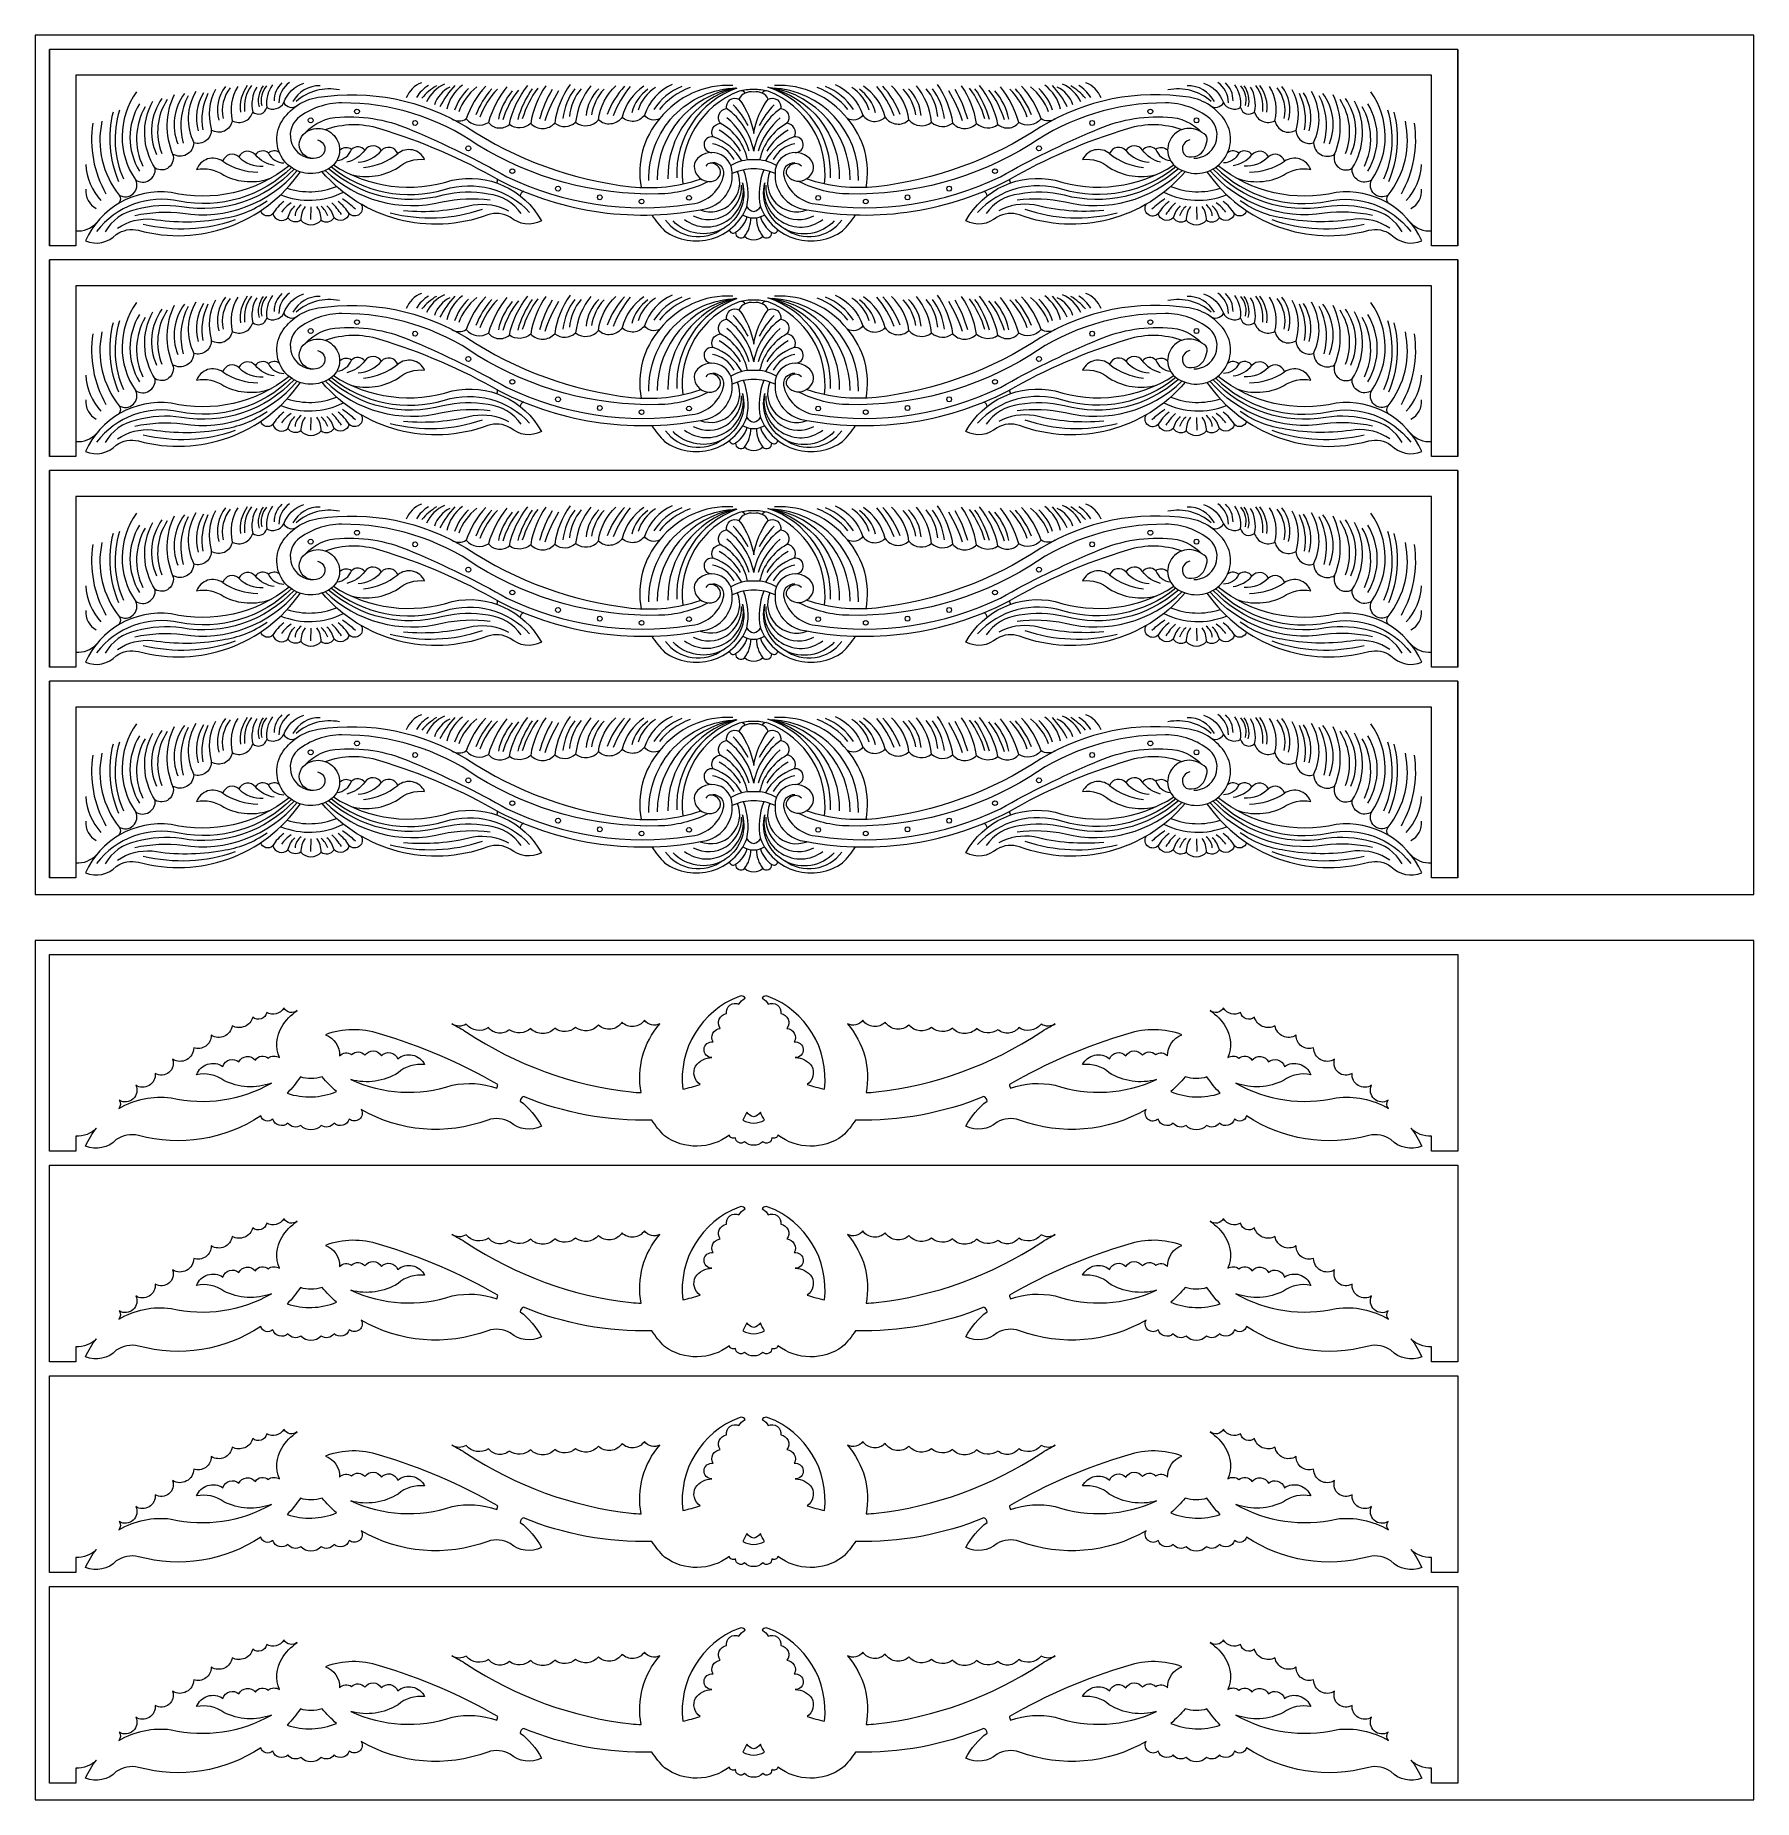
# Model space of a CAD drawing. Header units: millimetres. Extents: x 4338 to 4582, y 3188 to 3439.
import ezdxf

# ---------------------------------------------------------------- set-up
doc = ezdxf.new("R2010")
doc.units = ezdxf.units.MM
doc.header["$MEASUREMENT"] = 0
doc.layers.add('SITARA ALL', color=18, linetype='Continuous', true_color=0x000000)

msp = doc.modelspace()

# ---------------------------------------------------------------- linework, layer by layer
at = {"layer": 'SITARA ALL', "lineweight": 9}
for points, knots in [([(4337.53, 3438.89), (4337.53, 3438.89), (4581.53, 3438.89), (4581.53, 3438.89), (4581.53, 3438.89), (4581.53, 3316.89), (4581.53, 3316.89), (4581.53, 3316.89), (4337.53, 3316.89), (4337.53, 3316.89), (4337.53, 3316.89), (4337.53, 3438.89), (4337.53, 3438.89)], [0, 0, 0, 0, 0.25, 0.25, 0.25, 0.5, 0.5, 0.5, 0.75, 0.75, 0.75, 1, 1, 1, 1]), ([(4539.53, 3408.99), (4539.53, 3408.99), (4535.76, 3408.99), (4535.76, 3408.99), (4535.76, 3408.99), (4535.76, 3433.21), (4535.76, 3433.21), (4535.76, 3433.21), (4439.53, 3433.21), (4439.53, 3433.21), (4439.53, 3433.21), (4343.29, 3433.21), (4343.29, 3433.21), (4343.29, 3433.21), (4343.29, 3408.99), (4343.29, 3408.99), (4343.29, 3408.99), (4339.53, 3408.99), (4339.53, 3408.99), (4339.53, 3408.99), (4339.53, 3436.89), (4339.53, 3436.89)], [0, 0, 0, 0, 0.125, 0.125, 0.125, 0.25, 0.25, 0.25, 0.375, 0.375, 0.375, 0.5, 0.5, 0.5, 0.625, 0.625, 0.625, 0.75, 0.75, 0.75, 1, 1, 1, 1]), ([(4539.53, 3436.89), (4539.53, 3436.89), (4539.53, 3408.99), (4539.53, 3408.99), (4539.53, 3408.99), (4539.53, 3436.89), (4539.53, 3436.89), (4539.53, 3436.89), (4439.53, 3436.89), (4439.53, 3436.89), (4439.53, 3436.89), (4339.53, 3436.89), (4339.53, 3436.89), (4339.53, 3436.89), (4339.53, 3408.99), (4339.53, 3408.99)], [0, 0, 0, 0, 0.166667, 0.166667, 0.166667, 0.333333, 0.333333, 0.333333, 0.5, 0.5, 0.5, 0.666667, 0.666667, 0.666667, 1, 1, 1, 1]), ([(4371.19, 3431.85), (4370.54, 3430.91), (4370.25, 3429.77), (4370.38, 3428.64), (4370.79, 3428.41), (4371.28, 3428.35), (4371.74, 3428.48), (4372.2, 3428.61), (4372.59, 3428.91), (4372.82, 3429.33), (4373.3, 3430.63), (4374.33, 3431.65), (4375.64, 3432.11)], [0, 0, 0, 0, 0.2, 0.2, 0.2, 0.4, 0.4, 0.4, 0.6, 0.6, 0.6, 1, 1, 1, 1]), ([(4503.41, 3432.11), (4504.72, 3431.65), (4505.75, 3430.63), (4506.23, 3429.33), (4506.46, 3428.91), (4506.85, 3428.61), (4507.31, 3428.48), (4507.77, 3428.35), (4508.26, 3428.41), (4508.67, 3428.64), (4508.8, 3429.77), (4508.51, 3430.91), (4507.86, 3431.85)], [0, 0, 0, 0, 0.2, 0.2, 0.2, 0.4, 0.4, 0.4, 0.6, 0.6, 0.6, 1, 1, 1, 1]), ([(4357.25, 3430.43), (4355.96, 3427.79), (4355.88, 3424.72), (4357.03, 3422.02), (4357.27, 3421.35), (4357.06, 3420.6), (4356.51, 3420.15), (4355.96, 3419.7), (4355.17, 3419.65), (4354.56, 3420.01)], [0, 0, 0, 0, 0.25, 0.25, 0.25, 0.5, 0.5, 0.5, 1, 1, 1, 1]), ([(4360.33, 3430.9), (4359, 3428.69), (4358.89, 3425.96), (4360.03, 3423.64), (4360.02, 3422.94), (4359.63, 3422.29), (4359.01, 3421.96), (4358.39, 3421.62), (4357.63, 3421.65), (4357.03, 3422.02)], [0, 0, 0, 0, 0.25, 0.25, 0.25, 0.5, 0.5, 0.5, 1, 1, 1, 1]), ([(4363.11, 3431.2), (4362.19, 3429.48), (4361.97, 3427.48), (4362.51, 3425.61), (4362.57, 3424.97), (4362.3, 3424.35), (4361.8, 3423.95), (4361.3, 3423.55), (4360.63, 3423.44), (4360.03, 3423.64)], [0, 0, 0, 0, 0.25, 0.25, 0.25, 0.5, 0.5, 0.5, 1, 1, 1, 1]), ([(4366.27, 3431.63), (4365.38, 3430.18), (4365.1, 3428.43), (4365.5, 3426.76), (4365.39, 3426.12), (4364.97, 3425.57), (4364.37, 3425.3), (4363.77, 3425.03), (4363.07, 3425.08), (4362.52, 3425.43)], [0, 0, 0, 0, 0.25, 0.25, 0.25, 0.5, 0.5, 0.5, 1, 1, 1, 1]), ([(4377.61, 3424.03), (4378.11, 3423.93), (4378.51, 3423.56), (4378.62, 3423.06), (4378.74, 3422.57), (4378.54, 3422.05), (4378.13, 3421.75), (4377.22, 3421.13), (4375.99, 3421.36), (4375.36, 3422.25), (4374.72, 3423.15), (4375, 3424.44), (4375.88, 3425.09), (4376.58, 3425.61), (4377.48, 3425.8), (4378.33, 3425.61), (4379.18, 3425.43), (4379.92, 3424.88), (4380.35, 3424.12), (4380.78, 3423.36), (4380.86, 3422.45), (4380.58, 3421.62), (4380.29, 3420.79), (4379.66, 3420.13), (4378.86, 3419.79), (4376.94, 3418.8), (4374.6, 3419.21), (4373.12, 3420.78), (4371.64, 3422.35), (4371.41, 3424.77), (4372.51, 3426.63), (4373.65, 3428.48), (4375.55, 3429.75), (4377.7, 3430.09), (4385, 3431.22), (4392.47, 3429.73), (4398.77, 3425.88), (4405.78, 3421.24), (4413.78, 3418.33), (4422.13, 3417.39), (4425.43, 3417.04), (4428.77, 3417.4), (4431.92, 3418.45)], [0, 0, 0, 0, 0.066667, 0.066667, 0.066667, 0.133333, 0.133333, 0.133333, 0.2, 0.2, 0.2, 0.266667, 0.266667, 0.266667, 0.333333, 0.333333, 0.333333, 0.4, 0.4, 0.4, 0.466667, 0.466667, 0.466667, 0.533333, 0.533333, 0.533333, 0.6, 0.6, 0.6, 0.666667, 0.666667, 0.666667, 0.733333, 0.733333, 0.733333, 0.8, 0.8, 0.8, 0.866667, 0.866667, 0.866667, 1, 1, 1, 1]), ([(4404.47, 3431.56), (4403.28, 3430.07), (4402.4, 3428.35), (4401.87, 3426.52), (4402.22, 3426.08), (4402.73, 3425.8), (4403.29, 3425.74), (4403.85, 3425.69), (4404.41, 3425.86), (4404.84, 3426.22), (4405.24, 3428.25), (4406.15, 3430.16), (4407.47, 3431.76)], [0, 0, 0, 0, 0.2, 0.2, 0.2, 0.4, 0.4, 0.4, 0.6, 0.6, 0.6, 1, 1, 1, 1]), ([(4410, 3431.71), (4408.9, 3430.12), (4408.17, 3428.3), (4407.87, 3426.39), (4407.03, 3425.62), (4405.76, 3425.55), (4404.84, 3426.22)], [0, 0, 0, 0, 0.333333, 0.333333, 0.333333, 1, 1, 1, 1]), ([(4413.46, 3431.9), (4412.31, 3430.28), (4411.56, 3428.4), (4411.28, 3426.43), (4412.17, 3425.74), (4413.42, 3425.79), (4414.25, 3426.54), (4415.25, 3425.77), (4416.67, 3425.92), (4417.48, 3426.89), (4417.73, 3428.74), (4418.6, 3430.44), (4419.95, 3431.73)], [0, 0, 0, 0, 0.2, 0.2, 0.2, 0.4, 0.4, 0.4, 0.6, 0.6, 0.6, 1, 1, 1, 1]), ([(4427.95, 3431.91), (4426.09, 3431.07), (4424.66, 3429.5), (4424.01, 3427.56), (4423.67, 3427.05), (4423.11, 3426.73), (4422.5, 3426.67), (4421.89, 3426.62), (4421.28, 3426.84), (4420.85, 3427.28), (4420.49, 3426.73), (4419.91, 3426.37), (4419.26, 3426.3), (4418.61, 3426.22), (4417.95, 3426.44), (4417.48, 3426.89)], [0, 0, 0, 0, 0.166667, 0.166667, 0.166667, 0.333333, 0.333333, 0.333333, 0.5, 0.5, 0.5, 0.666667, 0.666667, 0.666667, 1, 1, 1, 1]), ([(4436.57, 3431.75), (4432.55, 3431.99), (4428.69, 3430.24), (4426.22, 3427.07), (4425.46, 3426.66), (4424.52, 3426.87), (4424.01, 3427.56)], [0, 0, 0, 0, 0.333333, 0.333333, 0.333333, 1, 1, 1, 1]), ([(4424.66, 3418.27), (4424.56, 3421.67), (4425.82, 3424.97), (4428.16, 3427.44), (4430.5, 3429.9), (4433.75, 3431.34), (4437.15, 3431.41), (4431.82, 3429.48), (4428.36, 3424.32), (4428.6, 3418.66)], [0, 0, 0, 0, 0.25, 0.25, 0.25, 0.5, 0.5, 0.5, 1, 1, 1, 1]), ([(4449.59, 3417.78), (4450.24, 3423.48), (4446.96, 3428.9), (4441.6, 3430.95), (4440.92, 3431.13), (4440.22, 3431.21), (4439.53, 3431.19), (4438.83, 3431.21), (4438.13, 3431.13), (4437.45, 3430.95), (4432.09, 3428.89), (4428.8, 3423.48), (4429.46, 3417.78)], [0, 0, 0, 0, 0.2, 0.2, 0.2, 0.4, 0.4, 0.4, 0.6, 0.6, 0.6, 1, 1, 1, 1]), ([(4433.77, 3424.47), (4433.55, 3424.86), (4433.54, 3425.33), (4433.75, 3425.72), (4433.95, 3426.11), (4434.35, 3426.37), (4434.79, 3426.41), (4434.5, 3426.78), (4434.44, 3427.28), (4434.62, 3427.71), (4434.8, 3428.14), (4435.21, 3428.45), (4435.68, 3428.5), (4435.59, 3428.96), (4435.78, 3429.43), (4436.15, 3429.71), (4436.52, 3429.99), (4437.03, 3430.03), (4437.44, 3429.83), (4438.53, 3428.41), (4439.24, 3426.74), (4439.53, 3424.97), (4439.81, 3426.74), (4440.52, 3428.41), (4441.61, 3429.83), (4442.02, 3430.03), (4442.52, 3429.99), (4442.9, 3429.71), (4443.27, 3429.43), (4443.45, 3428.96), (4443.37, 3428.5), (4443.84, 3428.45), (4444.24, 3428.15), (4444.43, 3427.72), (4444.61, 3427.28), (4444.54, 3426.78), (4444.26, 3426.41), (4442.26, 3425.33), (4440.84, 3423.42), (4440.38, 3421.19)], [0, 0, 0, 0, 0.071429, 0.071429, 0.071429, 0.142857, 0.142857, 0.142857, 0.214286, 0.214286, 0.214286, 0.285714, 0.285714, 0.285714, 0.357143, 0.357143, 0.357143, 0.428571, 0.428571, 0.428571, 0.5, 0.5, 0.5, 0.571429, 0.571429, 0.571429, 0.642857, 0.642857, 0.642857, 0.714286, 0.714286, 0.714286, 0.785714, 0.785714, 0.785714, 0.857143, 0.857143, 0.857143, 1, 1, 1, 1]), ([(4441.61, 3429.83), (4441.21, 3430.58), (4440.37, 3431), (4439.53, 3430.84), (4438.68, 3430.99), (4437.84, 3430.58), (4437.44, 3429.83)], [0, 0, 0, 0, 0.333333, 0.333333, 0.333333, 1, 1, 1, 1]), ([(4450.45, 3418.66), (4450.69, 3424.45), (4447.07, 3429.7), (4441.56, 3431.53), (4447.61, 3430.17), (4451.85, 3424.71), (4451.69, 3418.51)], [0, 0, 0, 0, 0.333333, 0.333333, 0.333333, 1, 1, 1, 1]), ([(4455.04, 3427.56), (4454.53, 3426.87), (4453.59, 3426.66), (4452.83, 3427.07), (4450.36, 3430.24), (4446.5, 3431.99), (4442.48, 3431.75)], [0, 0, 0, 0, 0.333333, 0.333333, 0.333333, 1, 1, 1, 1]), ([(4445.38, 3420.77), (4444.87, 3420.82), (4444.37, 3420.61), (4444.06, 3420.2), (4443.74, 3419.79), (4443.66, 3419.26), (4443.84, 3418.78), (4444.46, 3416.58), (4446.41, 3415.03), (4448.69, 3414.9), (4457.51, 3413.57), (4466.52, 3414.93), (4474.56, 3418.81), (4478.87, 3421.24), (4483.31, 3423.42), (4487.88, 3425.34), (4491.13, 3426.84), (4494.71, 3427.51), (4498.28, 3427.29), (4500.14, 3427.23), (4501.9, 3426.44), (4503.17, 3425.09), (4502.47, 3425.61), (4501.57, 3425.8), (4500.72, 3425.61), (4499.86, 3425.42), (4499.13, 3424.88), (4498.7, 3424.12), (4498.27, 3423.35), (4498.19, 3422.44), (4498.48, 3421.62), (4498.76, 3420.79), (4499.39, 3420.13), (4500.19, 3419.79), (4502.14, 3418.83), (4504.48, 3419.27), (4505.94, 3420.87), (4507.41, 3422.47), (4507.67, 3424.78), (4506.54, 3426.63), (4505.4, 3428.48), (4503.5, 3429.75), (4501.35, 3430.09), (4494.05, 3431.22), (4486.59, 3429.73), (4480.28, 3425.88), (4473.28, 3421.24), (4465.27, 3418.33), (4456.92, 3417.39), (4453.62, 3417.04), (4450.28, 3417.4), (4447.13, 3418.45)], [0, 0, 0, 0, 0.055556, 0.055556, 0.055556, 0.111111, 0.111111, 0.111111, 0.166667, 0.166667, 0.166667, 0.222222, 0.222222, 0.222222, 0.277778, 0.277778, 0.277778, 0.333333, 0.333333, 0.333333, 0.388889, 0.388889, 0.388889, 0.444444, 0.444444, 0.444444, 0.5, 0.5, 0.5, 0.555556, 0.555556, 0.555556, 0.611111, 0.611111, 0.611111, 0.666667, 0.666667, 0.666667, 0.722222, 0.722222, 0.722222, 0.777778, 0.777778, 0.777778, 0.833333, 0.833333, 0.833333, 0.888889, 0.888889, 0.888889, 1, 1, 1, 1]), ([(4451.1, 3431.91), (4452.96, 3431.07), (4454.39, 3429.5), (4455.04, 3427.56), (4455.38, 3427.05), (4455.94, 3426.73), (4456.55, 3426.67), (4457.17, 3426.62), (4457.77, 3426.84), (4458.2, 3427.28), (4458.56, 3426.73), (4459.15, 3426.37), (4459.8, 3426.3), (4460.45, 3426.22), (4461.1, 3426.44), (4461.57, 3426.89), (4462.38, 3425.93), (4463.81, 3425.77), (4464.8, 3426.54), (4465.63, 3425.79), (4466.88, 3425.74), (4467.77, 3426.43)], [0, 0, 0, 0, 0.125, 0.125, 0.125, 0.25, 0.25, 0.25, 0.375, 0.375, 0.375, 0.5, 0.5, 0.5, 0.625, 0.625, 0.625, 0.75, 0.75, 0.75, 1, 1, 1, 1]), ([(4465.59, 3431.9), (4466.74, 3430.28), (4467.49, 3428.4), (4467.77, 3426.43), (4468.2, 3425.95), (4468.82, 3425.67), (4469.47, 3425.66), (4470.12, 3425.65), (4470.74, 3425.92), (4471.18, 3426.39), (4470.88, 3428.3), (4470.15, 3430.12), (4469.05, 3431.71)], [0, 0, 0, 0, 0.2, 0.2, 0.2, 0.4, 0.4, 0.4, 0.6, 0.6, 0.6, 1, 1, 1, 1]), ([(4482.36, 3427.04), (4481.75, 3426.63), (4480.96, 3426.62), (4480.34, 3427.02), (4479.57, 3426.06), (4478.2, 3425.85), (4477.18, 3426.52), (4476.65, 3428.35), (4475.77, 3430.07), (4474.58, 3431.56)], [0, 0, 0, 0, 0.25, 0.25, 0.25, 0.5, 0.5, 0.5, 1, 1, 1, 1]), ([(4515.94, 3431.2), (4516.86, 3429.48), (4517.08, 3427.48), (4516.54, 3425.61), (4516.48, 3424.97), (4516.75, 3424.35), (4517.25, 3423.95), (4517.75, 3423.55), (4518.42, 3423.44), (4519.02, 3423.64), (4520.16, 3425.96), (4520.05, 3428.69), (4518.72, 3430.9)], [0, 0, 0, 0, 0.2, 0.2, 0.2, 0.4, 0.4, 0.4, 0.6, 0.6, 0.6, 1, 1, 1, 1]), ([(4519.02, 3423.64), (4519.04, 3422.94), (4519.43, 3422.29), (4520.05, 3421.96), (4520.67, 3421.62), (4521.42, 3421.64), (4522.02, 3422.02), (4523.17, 3424.72), (4523.09, 3427.79), (4521.8, 3430.43)], [0, 0, 0, 0, 0.25, 0.25, 0.25, 0.5, 0.5, 0.5, 1, 1, 1, 1]), ([(4529.65, 3415.04), (4529.39, 3415.38), (4529.38, 3415.84), (4529.6, 3416.2), (4528.98, 3415.81), (4528.18, 3415.88), (4527.63, 3416.37), (4527.09, 3416.86), (4526.95, 3417.68), (4527.27, 3418.34), (4529.88, 3422.12), (4529.84, 3427.11), (4527.17, 3430.85)], [0, 0, 0, 0, 0.2, 0.2, 0.2, 0.4, 0.4, 0.4, 0.6, 0.6, 0.6, 1, 1, 1, 1]), ([(4349.45, 3416.2), (4350.08, 3415.82), (4350.89, 3415.9), (4351.42, 3416.4), (4351.96, 3416.91), (4352.11, 3417.68), (4351.78, 3418.34), (4352.36, 3417.96), (4353.1, 3417.95), (4353.69, 3418.31), (4354.28, 3418.67), (4354.62, 3419.32), (4354.56, 3420.01), (4352.69, 3422.88), (4352.56, 3426.54), (4354.21, 3429.54)], [0, 0, 0, 0, 0.166667, 0.166667, 0.166667, 0.333333, 0.333333, 0.333333, 0.5, 0.5, 0.5, 0.666667, 0.666667, 0.666667, 1, 1, 1, 1]), ([(4365.5, 3426.76), (4366.05, 3426.47), (4366.69, 3426.44), (4367.26, 3426.68), (4367.82, 3426.93), (4368.25, 3427.41), (4368.41, 3428), (4368.73, 3427.72), (4369.18, 3427.63), (4369.58, 3427.76), (4369.98, 3427.9), (4370.29, 3428.23), (4370.38, 3428.64)], [0, 0, 0, 0, 0.2, 0.2, 0.2, 0.4, 0.4, 0.4, 0.6, 0.6, 0.6, 1, 1, 1, 1]), ([(4372.81, 3429.31), (4373, 3428.99), (4373.31, 3428.76), (4373.68, 3428.68), (4374.05, 3428.61), (4374.43, 3428.7), (4374.72, 3428.93)], [0, 0, 0, 0, 0.333333, 0.333333, 0.333333, 1, 1, 1, 1]), ([(4433.02, 3418.09), (4430.84, 3417), (4428.44, 3416.4), (4426, 3416.36), (4416.94, 3416.16), (4408, 3418.59), (4400.29, 3423.36), (4394.63, 3427.26), (4387.91, 3429.33), (4381.04, 3429.29), (4378.76, 3429.29), (4376.55, 3428.51), (4374.77, 3427.09), (4373.78, 3426.17), (4373.46, 3424.73), (4373.97, 3423.47), (4374.48, 3422.21), (4375.69, 3421.4), (4377.04, 3421.43)], [0, 0, 0, 0, 0.142857, 0.142857, 0.142857, 0.285714, 0.285714, 0.285714, 0.428571, 0.428571, 0.428571, 0.571429, 0.571429, 0.571429, 0.714286, 0.714286, 0.714286, 1, 1, 1, 1]), ([(4375.88, 3425.09), (4377.15, 3426.44), (4378.91, 3427.23), (4380.77, 3427.29), (4384.34, 3427.51), (4387.92, 3426.84), (4391.17, 3425.34), (4395.74, 3423.42), (4400.18, 3421.24), (4404.49, 3418.81), (4412.53, 3414.93), (4421.54, 3413.57), (4430.36, 3414.9), (4432.64, 3415.03), (4434.59, 3416.58), (4435.22, 3418.78), (4435.39, 3419.26), (4435.31, 3419.8), (4434.99, 3420.2), (4434.67, 3420.61), (4434.18, 3420.83), (4433.67, 3420.77)], [0, 0, 0, 0, 0.125, 0.125, 0.125, 0.25, 0.25, 0.25, 0.375, 0.375, 0.375, 0.5, 0.5, 0.5, 0.625, 0.625, 0.625, 0.75, 0.75, 0.75, 1, 1, 1, 1]), ([(4376.98, 3426.83), (4376.98, 3426.95), (4376.91, 3427.07), (4376.81, 3427.13), (4376.7, 3427.19), (4376.57, 3427.19), (4376.46, 3427.13), (4376.36, 3427.07), (4376.29, 3426.95), (4376.29, 3426.83), (4376.29, 3426.71), (4376.36, 3426.59), (4376.46, 3426.53), (4376.57, 3426.47), (4376.7, 3426.47), (4376.81, 3426.53), (4376.91, 3426.59), (4376.98, 3426.71), (4376.98, 3426.83)], [0, 0, 0, 0, 0.166667, 0.166667, 0.166667, 0.333333, 0.333333, 0.333333, 0.5, 0.5, 0.5, 0.666667, 0.666667, 0.666667, 0.833333, 0.833333, 0.833333, 1, 1, 1, 1]), ([(4383.54, 3428.08), (4383.54, 3428.2), (4383.48, 3428.32), (4383.37, 3428.38), (4383.26, 3428.44), (4383.13, 3428.44), (4383.03, 3428.38), (4382.92, 3428.32), (4382.85, 3428.2), (4382.85, 3428.08), (4382.85, 3427.96), (4382.92, 3427.85), (4383.03, 3427.78), (4383.13, 3427.72), (4383.26, 3427.72), (4383.37, 3427.78), (4383.48, 3427.85), (4383.54, 3427.96), (4383.54, 3428.08)], [0, 0, 0, 0, 0.166667, 0.166667, 0.166667, 0.333333, 0.333333, 0.333333, 0.5, 0.5, 0.5, 0.666667, 0.666667, 0.666667, 0.833333, 0.833333, 0.833333, 1, 1, 1, 1]), ([(4443.37, 3428.5), (4441.35, 3427.07), (4439.96, 3424.9), (4439.53, 3422.46), (4439.08, 3424.9), (4437.7, 3427.07), (4435.68, 3428.5)], [0, 0, 0, 0, 0.333333, 0.333333, 0.333333, 1, 1, 1, 1]), ([(4502.01, 3421.43), (4503.36, 3421.41), (4504.59, 3422.23), (4505.09, 3423.5), (4505.59, 3424.76), (4505.28, 3426.18), (4504.28, 3427.09), (4502.49, 3428.51), (4500.29, 3429.29), (4498.01, 3429.29), (4491.14, 3429.33), (4484.42, 3427.26), (4478.76, 3423.36), (4471.05, 3418.59), (4462.11, 3416.16), (4453.05, 3416.36), (4450.61, 3416.4), (4448.21, 3417), (4446.03, 3418.09)], [0, 0, 0, 0, 0.142857, 0.142857, 0.142857, 0.285714, 0.285714, 0.285714, 0.428571, 0.428571, 0.428571, 0.571429, 0.571429, 0.571429, 0.714286, 0.714286, 0.714286, 1, 1, 1, 1]), ([(4496.2, 3428.08), (4496.2, 3428.2), (4496.13, 3428.32), (4496.02, 3428.38), (4495.92, 3428.44), (4495.79, 3428.44), (4495.68, 3428.38), (4495.57, 3428.32), (4495.51, 3428.2), (4495.51, 3428.08), (4495.51, 3427.96), (4495.57, 3427.85), (4495.68, 3427.78), (4495.79, 3427.72), (4495.92, 3427.72), (4496.02, 3427.78), (4496.13, 3427.85), (4496.2, 3427.96), (4496.2, 3428.08)], [0, 0, 0, 0, 0.166667, 0.166667, 0.166667, 0.333333, 0.333333, 0.333333, 0.5, 0.5, 0.5, 0.666667, 0.666667, 0.666667, 0.833333, 0.833333, 0.833333, 1, 1, 1, 1]), ([(4502.76, 3426.83), (4502.76, 3426.95), (4502.69, 3427.07), (4502.59, 3427.13), (4502.48, 3427.19), (4502.35, 3427.19), (4502.24, 3427.13), (4502.14, 3427.07), (4502.07, 3426.95), (4502.07, 3426.83), (4502.07, 3426.71), (4502.14, 3426.59), (4502.24, 3426.53), (4502.35, 3426.47), (4502.48, 3426.47), (4502.59, 3426.53), (4502.69, 3426.59), (4502.76, 3426.71), (4502.76, 3426.83)], [0, 0, 0, 0, 0.166667, 0.166667, 0.166667, 0.333333, 0.333333, 0.333333, 0.5, 0.5, 0.5, 0.666667, 0.666667, 0.666667, 0.833333, 0.833333, 0.833333, 1, 1, 1, 1]), ([(4504.33, 3428.93), (4504.62, 3428.7), (4505, 3428.61), (4505.37, 3428.68), (4505.74, 3428.76), (4506.06, 3428.99), (4506.24, 3429.31)], [0, 0, 0, 0, 0.333333, 0.333333, 0.333333, 1, 1, 1, 1]), ([(4508.67, 3428.64), (4508.77, 3428.23), (4509.07, 3427.89), (4509.48, 3427.76), (4509.88, 3427.63), (4510.32, 3427.72), (4510.64, 3428), (4510.8, 3427.41), (4511.23, 3426.92), (4511.8, 3426.68), (4512.36, 3426.44), (4513, 3426.47), (4513.55, 3426.76), (4513.66, 3426.12), (4514.09, 3425.57), (4514.69, 3425.3), (4515.29, 3425.03), (4515.98, 3425.08), (4516.54, 3425.43)], [0, 0, 0, 0, 0.142857, 0.142857, 0.142857, 0.285714, 0.285714, 0.285714, 0.428571, 0.428571, 0.428571, 0.571429, 0.571429, 0.571429, 0.714286, 0.714286, 0.714286, 1, 1, 1, 1]), ([(4527.27, 3418.34), (4526.7, 3417.96), (4525.96, 3417.95), (4525.36, 3418.3), (4524.77, 3418.65), (4524.43, 3419.32), (4524.49, 3420.01), (4526.36, 3422.88), (4526.49, 3426.54), (4524.84, 3429.54)], [0, 0, 0, 0, 0.25, 0.25, 0.25, 0.5, 0.5, 0.5, 1, 1, 1, 1]), ([(4346.99, 3426.7), (4346.18, 3423.01), (4347.08, 3419.15), (4349.45, 3416.2), (4349.68, 3415.84), (4349.66, 3415.38), (4349.4, 3415.04)], [0, 0, 0, 0, 0.333333, 0.333333, 0.333333, 1, 1, 1, 1]), ([(4378.71, 3425.5), (4381.18, 3426.41), (4383.88, 3426.47), (4386.38, 3425.66), (4392.31, 3423.88), (4398.02, 3421.42), (4403.39, 3418.33), (4412.47, 3413.64), (4422.89, 3412.22), (4432.9, 3414.31), (4435.16, 3414.93), (4436.66, 3417.06), (4436.48, 3419.39), (4436.47, 3420.64), (4435.66, 3421.74), (4434.46, 3422.11), (4433.26, 3422.48), (4431.99, 3422.07), (4431.27, 3421.04), (4430.85, 3420.07), (4431.24, 3418.94), (4432.17, 3418.43), (4433.1, 3417.92), (4434.11, 3418.01), (4434.69, 3418.89), (4434.98, 3419.48), (4434.76, 3420.2), (4434.19, 3420.52), (4433.62, 3420.84), (4433.07, 3420.87), (4432.72, 3420.32)], [0, 0, 0, 0, 0.090909, 0.090909, 0.090909, 0.181818, 0.181818, 0.181818, 0.272727, 0.272727, 0.272727, 0.363636, 0.363636, 0.363636, 0.454545, 0.454545, 0.454545, 0.545455, 0.545455, 0.545455, 0.636364, 0.636364, 0.636364, 0.727273, 0.727273, 0.727273, 0.818182, 0.818182, 0.818182, 1, 1, 1, 1]), ([(4391.8, 3426.44), (4391.8, 3426.56), (4391.74, 3426.67), (4391.63, 3426.73), (4391.52, 3426.8), (4391.39, 3426.8), (4391.29, 3426.73), (4391.18, 3426.67), (4391.11, 3426.56), (4391.11, 3426.44), (4391.11, 3426.31), (4391.18, 3426.2), (4391.29, 3426.14), (4391.39, 3426.08), (4391.52, 3426.08), (4391.63, 3426.14), (4391.74, 3426.2), (4391.8, 3426.31), (4391.8, 3426.44)], [0, 0, 0, 0, 0.166667, 0.166667, 0.166667, 0.333333, 0.333333, 0.333333, 0.5, 0.5, 0.5, 0.666667, 0.666667, 0.666667, 0.833333, 0.833333, 0.833333, 1, 1, 1, 1]), ([(4396.69, 3427.04), (4397.3, 3426.63), (4398.09, 3426.62), (4398.71, 3427.02), (4399.48, 3426.06), (4400.85, 3425.85), (4401.87, 3426.52)], [0, 0, 0, 0, 0.333333, 0.333333, 0.333333, 1, 1, 1, 1]), ([(4407.87, 3426.39), (4408.31, 3425.92), (4408.94, 3425.65), (4409.59, 3425.66), (4410.24, 3425.67), (4410.85, 3425.95), (4411.28, 3426.43)], [0, 0, 0, 0, 0.333333, 0.333333, 0.333333, 1, 1, 1, 1]), ([(4446.33, 3420.32), (4445.87, 3420.78), (4445.12, 3420.8), (4444.63, 3420.36), (4444.15, 3419.91), (4443.94, 3419.4), (4444.36, 3418.89), (4445.05, 3418.09), (4446.24, 3417.95), (4447.1, 3418.56), (4447.96, 3419.18), (4448.32, 3420.13), (4447.78, 3421.04), (4447.05, 3422.06), (4445.75, 3422.49), (4444.56, 3422.1), (4443.37, 3421.72), (4442.56, 3420.64), (4442.57, 3419.39), (4442.4, 3417.06), (4443.89, 3414.93), (4446.15, 3414.31), (4456.16, 3412.23), (4466.58, 3413.64), (4475.66, 3418.33), (4481.03, 3421.42), (4486.74, 3423.88), (4492.67, 3425.66), (4495.17, 3426.47), (4497.87, 3426.41), (4500.34, 3425.5)], [0, 0, 0, 0, 0.090909, 0.090909, 0.090909, 0.181818, 0.181818, 0.181818, 0.272727, 0.272727, 0.272727, 0.363636, 0.363636, 0.363636, 0.454545, 0.454545, 0.454545, 0.545455, 0.545455, 0.545455, 0.636364, 0.636364, 0.636364, 0.727273, 0.727273, 0.727273, 0.818182, 0.818182, 0.818182, 1, 1, 1, 1]), ([(4445.44, 3422.25), (4445.75, 3422.25), (4446.05, 3422.38), (4446.27, 3422.6), (4446.48, 3422.83), (4446.59, 3423.14), (4446.57, 3423.45), (4446.55, 3423.76), (4446.4, 3424.05), (4446.15, 3424.24), (4445.91, 3424.44), (4445.59, 3424.52), (4445.28, 3424.47), (4445.5, 3424.86), (4445.51, 3425.33), (4445.3, 3425.72), (4445.09, 3426.12), (4444.7, 3426.37), (4444.26, 3426.41)], [0, 0, 0, 0, 0.142857, 0.142857, 0.142857, 0.285714, 0.285714, 0.285714, 0.428571, 0.428571, 0.428571, 0.571429, 0.571429, 0.571429, 0.714286, 0.714286, 0.714286, 1, 1, 1, 1]), ([(4471.18, 3426.39), (4472.03, 3425.62), (4473.29, 3425.55), (4474.21, 3426.22), (4474.64, 3425.86), (4475.2, 3425.69), (4475.76, 3425.74), (4476.32, 3425.8), (4476.83, 3426.08), (4477.18, 3426.52)], [0, 0, 0, 0, 0.25, 0.25, 0.25, 0.5, 0.5, 0.5, 1, 1, 1, 1]), ([(4487.94, 3426.44), (4487.94, 3426.56), (4487.87, 3426.67), (4487.76, 3426.73), (4487.66, 3426.8), (4487.53, 3426.8), (4487.42, 3426.73), (4487.31, 3426.67), (4487.25, 3426.56), (4487.25, 3426.44), (4487.25, 3426.31), (4487.31, 3426.2), (4487.42, 3426.14), (4487.53, 3426.08), (4487.66, 3426.08), (4487.76, 3426.14), (4487.87, 3426.2), (4487.94, 3426.31), (4487.94, 3426.44)], [0, 0, 0, 0, 0.166667, 0.166667, 0.166667, 0.333333, 0.333333, 0.333333, 0.5, 0.5, 0.5, 0.666667, 0.666667, 0.666667, 0.833333, 0.833333, 0.833333, 1, 1, 1, 1]), ([(4501.44, 3424.03), (4500.94, 3423.93), (4500.54, 3423.55), (4500.43, 3423.05), (4500.32, 3422.56), (4500.51, 3422.05), (4500.92, 3421.75), (4501.97, 3421.35), (4503.15, 3421.86), (4503.57, 3422.9), (4504, 3423.95), (4504.21, 3424.65), (4503.17, 3425.09)], [0, 0, 0, 0, 0.2, 0.2, 0.2, 0.4, 0.4, 0.4, 0.6, 0.6, 0.6, 1, 1, 1, 1]), ([(4366.42, 3421.63), (4366.07, 3421.96), (4365.57, 3422.08), (4365.11, 3421.95), (4364.65, 3421.82), (4364.29, 3421.47), (4364.15, 3421.01), (4365.63, 3420.02), (4367.37, 3419.49), (4369.14, 3419.46)], [0, 0, 0, 0, 0.25, 0.25, 0.25, 0.5, 0.5, 0.5, 1, 1, 1, 1]), ([(4371.46, 3420.43), (4370.42, 3420.59), (4369.47, 3421.11), (4368.77, 3421.91), (4368.47, 3422.28), (4367.99, 3422.47), (4367.52, 3422.42), (4367.04, 3422.36), (4366.63, 3422.07), (4366.42, 3421.63), (4367.33, 3420.72), (4368.58, 3420.23), (4369.87, 3420.29)], [0, 0, 0, 0, 0.2, 0.2, 0.2, 0.4, 0.4, 0.4, 0.6, 0.6, 0.6, 1, 1, 1, 1]), ([(4372.19, 3422.26), (4371.71, 3422.59), (4371.07, 3422.56), (4370.63, 3422.17), (4370.35, 3422.41), (4369.99, 3422.52), (4369.63, 3422.46), (4369.28, 3422.41), (4368.96, 3422.21), (4368.77, 3421.91)], [0, 0, 0, 0, 0.25, 0.25, 0.25, 0.5, 0.5, 0.5, 1, 1, 1, 1]), ([(4380.39, 3421.11), (4381.31, 3421.21), (4382.1, 3421.82), (4382.44, 3422.69), (4381.96, 3423.03), (4381.32, 3423.01), (4380.87, 3422.64)], [0, 0, 0, 0, 0.333333, 0.333333, 0.333333, 1, 1, 1, 1]), ([(4383.35, 3420.88), (4384.64, 3420.94), (4385.85, 3421.53), (4386.67, 3422.53), (4386.43, 3422.94), (4385.99, 3423.2), (4385.51, 3423.21), (4385.03, 3423.22), (4384.58, 3422.99), (4384.31, 3422.59), (4383.69, 3421.74), (4382.78, 3421.14), (4381.76, 3420.88)], [0, 0, 0, 0, 0.2, 0.2, 0.2, 0.4, 0.4, 0.4, 0.6, 0.6, 0.6, 1, 1, 1, 1]), ([(4382.33, 3419.14), (4384.6, 3418.51), (4387.03, 3418.86), (4389.03, 3420.11), (4390.07, 3421), (4391.44, 3421.42), (4392.81, 3421.26), (4392.48, 3421.95), (4391.85, 3422.45), (4391.1, 3422.61), (4390.35, 3422.77), (4389.58, 3422.59), (4388.99, 3422.1), (4388.81, 3422.55), (4388.42, 3422.87), (4387.95, 3422.96), (4387.47, 3423.04), (4386.99, 3422.88), (4386.67, 3422.53)], [0, 0, 0, 0, 0.142857, 0.142857, 0.142857, 0.285714, 0.285714, 0.285714, 0.428571, 0.428571, 0.428571, 0.571429, 0.571429, 0.571429, 0.714286, 0.714286, 0.714286, 1, 1, 1, 1]), ([(4384.31, 3422.59), (4384.09, 3422.87), (4383.76, 3423.05), (4383.4, 3423.07), (4383.04, 3423.09), (4382.69, 3422.95), (4382.44, 3422.69)], [0, 0, 0, 0, 0.333333, 0.333333, 0.333333, 1, 1, 1, 1]), ([(4399.36, 3422.84), (4399.36, 3422.96), (4399.29, 3423.08), (4399.19, 3423.14), (4399.08, 3423.2), (4398.95, 3423.2), (4398.84, 3423.14), (4398.74, 3423.08), (4398.67, 3422.96), (4398.67, 3422.84), (4398.67, 3422.72), (4398.74, 3422.61), (4398.84, 3422.54), (4398.95, 3422.48), (4399.08, 3422.48), (4399.19, 3422.54), (4399.29, 3422.61), (4399.36, 3422.72), (4399.36, 3422.84)], [0, 0, 0, 0, 0.166667, 0.166667, 0.166667, 0.333333, 0.333333, 0.333333, 0.5, 0.5, 0.5, 0.666667, 0.666667, 0.666667, 0.833333, 0.833333, 0.833333, 1, 1, 1, 1]), ([(4437.85, 3421.05), (4436.96, 3422.66), (4435.51, 3423.88), (4433.77, 3424.47), (4433.46, 3424.52), (4433.14, 3424.44), (4432.9, 3424.24), (4432.65, 3424.05), (4432.5, 3423.76), (4432.48, 3423.45), (4432.46, 3423.14), (4432.57, 3422.83), (4432.78, 3422.6), (4433, 3422.37), (4433.3, 3422.25), (4433.61, 3422.25)], [0, 0, 0, 0, 0.166667, 0.166667, 0.166667, 0.333333, 0.333333, 0.333333, 0.5, 0.5, 0.5, 0.666667, 0.666667, 0.666667, 1, 1, 1, 1]), ([(4480.38, 3422.84), (4480.38, 3422.96), (4480.31, 3423.08), (4480.21, 3423.14), (4480.1, 3423.2), (4479.97, 3423.2), (4479.86, 3423.14), (4479.76, 3423.08), (4479.69, 3422.96), (4479.69, 3422.84), (4479.69, 3422.72), (4479.76, 3422.61), (4479.86, 3422.54), (4479.97, 3422.48), (4480.1, 3422.48), (4480.21, 3422.54), (4480.31, 3422.61), (4480.38, 3422.72), (4480.38, 3422.84)], [0, 0, 0, 0, 0.166667, 0.166667, 0.166667, 0.333333, 0.333333, 0.333333, 0.5, 0.5, 0.5, 0.666667, 0.666667, 0.666667, 0.833333, 0.833333, 0.833333, 1, 1, 1, 1]), ([(4490.06, 3422.1), (4489.47, 3422.59), (4488.69, 3422.77), (4487.94, 3422.61), (4487.2, 3422.44), (4486.57, 3421.95), (4486.24, 3421.26), (4487.61, 3421.42), (4488.98, 3421), (4490.02, 3420.11), (4492.02, 3418.86), (4494.45, 3418.51), (4496.72, 3419.14)], [0, 0, 0, 0, 0.2, 0.2, 0.2, 0.4, 0.4, 0.4, 0.6, 0.6, 0.6, 1, 1, 1, 1]), ([(4497.29, 3420.88), (4496.27, 3421.14), (4495.36, 3421.74), (4494.74, 3422.59), (4494.47, 3422.99), (4494.02, 3423.22), (4493.54, 3423.21), (4493.06, 3423.2), (4492.62, 3422.94), (4492.38, 3422.53), (4492.05, 3422.88), (4491.57, 3423.04), (4491.1, 3422.96), (4490.63, 3422.87), (4490.24, 3422.55), (4490.06, 3422.1), (4491.45, 3420.99), (4493.13, 3420.3), (4494.9, 3420.12)], [0, 0, 0, 0, 0.142857, 0.142857, 0.142857, 0.285714, 0.285714, 0.285714, 0.428571, 0.428571, 0.428571, 0.571429, 0.571429, 0.571429, 0.714286, 0.714286, 0.714286, 1, 1, 1, 1]), ([(4496.61, 3422.69), (4496.36, 3422.95), (4496.01, 3423.09), (4495.65, 3423.07), (4495.29, 3423.05), (4494.96, 3422.88), (4494.74, 3422.59)], [0, 0, 0, 0, 0.333333, 0.333333, 0.333333, 1, 1, 1, 1]), ([(4498.18, 3422.64), (4497.73, 3423.01), (4497.09, 3423.04), (4496.61, 3422.69), (4496.95, 3421.82), (4497.74, 3421.21), (4498.66, 3421.11)], [0, 0, 0, 0, 0.333333, 0.333333, 0.333333, 1, 1, 1, 1]), ([(4507.59, 3420.43), (4508.63, 3420.59), (4509.58, 3421.11), (4510.28, 3421.91), (4510.09, 3422.21), (4509.77, 3422.41), (4509.41, 3422.46), (4509.06, 3422.52), (4508.7, 3422.41), (4508.42, 3422.17), (4508.02, 3421.34), (4507.17, 3420.8), (4506.24, 3420.77)], [0, 0, 0, 0, 0.2, 0.2, 0.2, 0.4, 0.4, 0.4, 0.6, 0.6, 0.6, 1, 1, 1, 1]), ([(4509.91, 3419.46), (4511.68, 3419.49), (4513.42, 3420.02), (4514.9, 3421.01), (4514.76, 3421.47), (4514.4, 3421.83), (4513.93, 3421.95), (4513.47, 3422.08), (4512.98, 3421.96), (4512.63, 3421.63), (4511.72, 3420.72), (4510.47, 3420.23), (4509.18, 3420.29)], [0, 0, 0, 0, 0.2, 0.2, 0.2, 0.4, 0.4, 0.4, 0.6, 0.6, 0.6, 1, 1, 1, 1]), ([(4512.63, 3421.63), (4512.42, 3422.07), (4512.01, 3422.36), (4511.53, 3422.42), (4511.05, 3422.47), (4510.58, 3422.28), (4510.28, 3421.91)], [0, 0, 0, 0, 0.333333, 0.333333, 0.333333, 1, 1, 1, 1]), ([(4373.59, 3420.37), (4368.88, 3416.59), (4362.68, 3415.19), (4356.8, 3416.57), (4351.67, 3417.21), (4346.74, 3414.42), (4344.66, 3409.69), (4346.17, 3409.06), (4347.91, 3409.44), (4349.03, 3410.62), (4349.95, 3411.25), (4351.09, 3411.47), (4352.18, 3411.21), (4360.83, 3408.82), (4370.04, 3412.14), (4375.16, 3419.51)], [0, 0, 0, 0, 0.166667, 0.166667, 0.166667, 0.333333, 0.333333, 0.333333, 0.5, 0.5, 0.5, 0.666667, 0.666667, 0.666667, 1, 1, 1, 1]), ([(4373.9, 3420.14), (4369.73, 3415.98), (4363.75, 3414.18), (4357.97, 3415.33), (4353.56, 3416.31), (4348.97, 3414.64), (4346.23, 3411.04)], [0, 0, 0, 0, 0.333333, 0.333333, 0.333333, 1, 1, 1, 1]), ([(4374.28, 3419.9), (4370.21, 3415.51), (4364.18, 3413.5), (4358.28, 3414.55), (4356.14, 3414.86), (4353.96, 3414.73), (4351.87, 3414.16), (4350, 3413.79), (4348.37, 3412.63), (4347.43, 3410.97)], [0, 0, 0, 0, 0.25, 0.25, 0.25, 0.5, 0.5, 0.5, 1, 1, 1, 1]), ([(4351.67, 3413.31), (4353.9, 3413.8), (4356.21, 3413.91), (4358.47, 3413.62), (4364.58, 3412.66), (4370.74, 3414.95), (4374.73, 3419.68)], [0, 0, 0, 0, 0.333333, 0.333333, 0.333333, 1, 1, 1, 1]), ([(4364.15, 3421.01), (4363.52, 3421.44), (4362.73, 3421.56), (4362, 3421.33), (4361.27, 3421.1), (4360.69, 3420.55), (4360.42, 3419.84), (4361.77, 3420.12), (4363.17, 3419.82), (4364.29, 3419.02), (4366.39, 3417.96), (4368.84, 3417.82), (4371.05, 3418.64)], [0, 0, 0, 0, 0.2, 0.2, 0.2, 0.4, 0.4, 0.4, 0.6, 0.6, 0.6, 1, 1, 1, 1]), ([(4379.87, 3420.48), (4384.87, 3417.26), (4391.06, 3416.46), (4396.71, 3418.32), (4401.75, 3419.42), (4406.91, 3417.06), (4409.4, 3412.54), (4407.95, 3411.78), (4406.19, 3412), (4404.97, 3413.08), (4404, 3413.63), (4402.84, 3413.75), (4401.78, 3413.4), (4393.43, 3410.27), (4384.01, 3412.73), (4378.25, 3419.53)], [0, 0, 0, 0, 0.166667, 0.166667, 0.166667, 0.333333, 0.333333, 0.333333, 0.5, 0.5, 0.5, 0.666667, 0.666667, 0.666667, 1, 1, 1, 1]), ([(4378.7, 3419.72), (4383.09, 3415.45), (4389.36, 3413.76), (4395.3, 3415.24), (4397.53, 3415.73), (4399.83, 3415.82), (4402.1, 3415.53)], [0, 0, 0, 0, 0.333333, 0.333333, 0.333333, 1, 1, 1, 1]), ([(4406.53, 3413.57), (4405.44, 3415.14), (4403.72, 3416.16), (4401.82, 3416.35), (4399.69, 3416.74), (4397.51, 3416.69), (4395.4, 3416.19), (4389.71, 3414.64), (4383.61, 3416.05), (4379.18, 3419.95)], [0, 0, 0, 0, 0.25, 0.25, 0.25, 0.5, 0.5, 0.5, 1, 1, 1, 1]), ([(4379.57, 3420.21), (4384.08, 3416.56), (4390.08, 3415.36), (4395.64, 3416.99), (4399.95, 3418.35), (4404.67, 3417.09), (4407.72, 3413.75)], [0, 0, 0, 0, 0.333333, 0.333333, 0.333333, 1, 1, 1, 1]), ([(4405.6, 3419.6), (4405.6, 3419.72), (4405.54, 3419.84), (4405.43, 3419.9), (4405.33, 3419.96), (4405.19, 3419.96), (4405.09, 3419.9), (4404.98, 3419.84), (4404.92, 3419.72), (4404.92, 3419.6), (4404.92, 3419.48), (4404.98, 3419.36), (4405.09, 3419.3), (4405.19, 3419.24), (4405.33, 3419.24), (4405.43, 3419.3), (4405.54, 3419.36), (4405.6, 3419.48), (4405.6, 3419.6)], [0, 0, 0, 0, 0.166667, 0.166667, 0.166667, 0.333333, 0.333333, 0.333333, 0.5, 0.5, 0.5, 0.666667, 0.666667, 0.666667, 0.833333, 0.833333, 0.833333, 1, 1, 1, 1]), ([(4431.93, 3414.12), (4433.48, 3413.52), (4435.24, 3413.9), (4436.39, 3415.1), (4437.54, 3416.29), (4437.88, 3418.04), (4437.21, 3419.56)], [0, 0, 0, 0, 0.333333, 0.333333, 0.333333, 1, 1, 1, 1]), ([(4442.75, 3420.39), (4441.79, 3420.99), (4440.66, 3421.28), (4439.53, 3421.21), (4438.39, 3421.28), (4437.26, 3420.99), (4436.3, 3420.39)], [0, 0, 0, 0, 0.333333, 0.333333, 0.333333, 1, 1, 1, 1]), ([(4442.56, 3419.26), (4441.61, 3419.71), (4440.58, 3419.94), (4439.53, 3419.93), (4438.47, 3419.94), (4437.44, 3419.71), (4436.49, 3419.26)], [0, 0, 0, 0, 0.333333, 0.333333, 0.333333, 1, 1, 1, 1]), ([(4441.84, 3419.56), (4441.19, 3418.03), (4441.52, 3416.26), (4442.68, 3415.08), (4443.84, 3413.89), (4445.57, 3413.51), (4447.12, 3414.12)], [0, 0, 0, 0, 0.333333, 0.333333, 0.333333, 1, 1, 1, 1]), ([(4500.8, 3419.53), (4495.05, 3412.73), (4485.62, 3410.27), (4477.27, 3413.4), (4476.21, 3413.75), (4475.05, 3413.63), (4474.08, 3413.08), (4472.86, 3412), (4471.1, 3411.79), (4469.65, 3412.54), (4472.13, 3417.06), (4477.3, 3419.41), (4482.34, 3418.32), (4487.99, 3416.47), (4494.18, 3417.26), (4499.18, 3420.48)], [0, 0, 0, 0, 0.166667, 0.166667, 0.166667, 0.333333, 0.333333, 0.333333, 0.5, 0.5, 0.5, 0.666667, 0.666667, 0.666667, 1, 1, 1, 1]), ([(4499.48, 3420.21), (4494.98, 3416.57), (4488.97, 3415.36), (4483.41, 3416.99), (4479.09, 3418.35), (4474.38, 3417.09), (4471.33, 3413.75)], [0, 0, 0, 0, 0.333333, 0.333333, 0.333333, 1, 1, 1, 1]), ([(4499.87, 3419.95), (4495.44, 3416.05), (4489.34, 3414.64), (4483.65, 3416.19), (4481.54, 3416.69), (4479.36, 3416.74), (4477.23, 3416.35), (4475.33, 3416.16), (4473.61, 3415.14), (4472.52, 3413.57)], [0, 0, 0, 0, 0.25, 0.25, 0.25, 0.5, 0.5, 0.5, 1, 1, 1, 1]), ([(4474.13, 3419.6), (4474.13, 3419.72), (4474.07, 3419.84), (4473.96, 3419.9), (4473.86, 3419.96), (4473.72, 3419.96), (4473.62, 3419.9), (4473.51, 3419.84), (4473.45, 3419.72), (4473.45, 3419.6), (4473.45, 3419.48), (4473.51, 3419.36), (4473.62, 3419.3), (4473.72, 3419.24), (4473.86, 3419.24), (4473.96, 3419.3), (4474.07, 3419.36), (4474.13, 3419.48), (4474.13, 3419.6)], [0, 0, 0, 0, 0.166667, 0.166667, 0.166667, 0.333333, 0.333333, 0.333333, 0.5, 0.5, 0.5, 0.666667, 0.666667, 0.666667, 0.833333, 0.833333, 0.833333, 1, 1, 1, 1]), ([(4476.95, 3415.53), (4479.22, 3415.82), (4481.52, 3415.73), (4483.76, 3415.24), (4489.69, 3413.76), (4495.96, 3415.45), (4500.35, 3419.72)], [0, 0, 0, 0, 0.333333, 0.333333, 0.333333, 1, 1, 1, 1]), ([(4503.89, 3419.51), (4509.02, 3412.14), (4518.22, 3408.81), (4526.87, 3411.21), (4527.96, 3411.47), (4529.1, 3411.25), (4530.02, 3410.62), (4531.14, 3409.44), (4532.88, 3409.06), (4534.39, 3409.69), (4532.31, 3414.42), (4527.38, 3417.21), (4522.25, 3416.57), (4516.37, 3415.19), (4510.17, 3416.59), (4505.46, 3420.37)], [0, 0, 0, 0, 0.166667, 0.166667, 0.166667, 0.333333, 0.333333, 0.333333, 0.5, 0.5, 0.5, 0.666667, 0.666667, 0.666667, 1, 1, 1, 1]), ([(4527.38, 3413.31), (4525.15, 3413.8), (4522.85, 3413.91), (4520.58, 3413.62), (4514.48, 3412.66), (4508.31, 3414.96), (4504.32, 3419.68)], [0, 0, 0, 0, 0.333333, 0.333333, 0.333333, 1, 1, 1, 1]), ([(4531.62, 3410.97), (4530.67, 3412.63), (4529.05, 3413.79), (4527.18, 3414.16), (4525.09, 3414.73), (4522.91, 3414.86), (4520.77, 3414.55), (4514.88, 3413.5), (4508.85, 3415.52), (4504.77, 3419.9)], [0, 0, 0, 0, 0.25, 0.25, 0.25, 0.5, 0.5, 0.5, 1, 1, 1, 1]), ([(4505.15, 3420.14), (4509.33, 3415.98), (4515.3, 3414.18), (4521.08, 3415.33), (4525.49, 3416.31), (4530.08, 3414.63), (4532.82, 3411.04)], [0, 0, 0, 0, 0.333333, 0.333333, 0.333333, 1, 1, 1, 1]), ([(4508, 3418.64), (4510.21, 3417.82), (4512.66, 3417.95), (4514.76, 3419.02), (4515.88, 3419.82), (4517.28, 3420.12), (4518.63, 3419.84), (4518.36, 3420.55), (4517.78, 3421.1), (4517.05, 3421.33), (4516.32, 3421.56), (4515.53, 3421.44), (4514.9, 3421.01)], [0, 0, 0, 0, 0.2, 0.2, 0.2, 0.4, 0.4, 0.4, 0.6, 0.6, 0.6, 1, 1, 1, 1]), ([(4522.02, 3422.02), (4521.79, 3421.34), (4522.01, 3420.59), (4522.56, 3420.15), (4523.12, 3419.7), (4523.88, 3419.64), (4524.49, 3420.01)], [0, 0, 0, 0, 0.333333, 0.333333, 0.333333, 1, 1, 1, 1]), ([(4412.1, 3417.11), (4412.1, 3417.23), (4412.04, 3417.35), (4411.93, 3417.41), (4411.82, 3417.47), (4411.69, 3417.47), (4411.59, 3417.41), (4411.48, 3417.35), (4411.41, 3417.23), (4411.41, 3417.11), (4411.41, 3416.99), (4411.48, 3416.87), (4411.59, 3416.81), (4411.69, 3416.75), (4411.82, 3416.75), (4411.93, 3416.81), (4412.04, 3416.87), (4412.1, 3416.99), (4412.1, 3417.11)], [0, 0, 0, 0, 0.166667, 0.166667, 0.166667, 0.333333, 0.333333, 0.333333, 0.5, 0.5, 0.5, 0.666667, 0.666667, 0.666667, 0.833333, 0.833333, 0.833333, 1, 1, 1, 1]), ([(4429.72, 3412.74), (4431.46, 3411.42), (4433.83, 3411.33), (4435.67, 3412.5), (4437.5, 3413.68), (4438.42, 3415.83), (4437.94, 3417.96), (4438.61, 3415.41), (4437.48, 3412.73), (4435.18, 3411.43), (4432.89, 3410.14), (4429.93, 3410.64), (4428.09, 3412.53)], [0, 0, 0, 0, 0.2, 0.2, 0.2, 0.4, 0.4, 0.4, 0.6, 0.6, 0.6, 1, 1, 1, 1]), ([(4430.96, 3413.26), (4432.45, 3412.49), (4434.23, 3412.57), (4435.65, 3413.47), (4437.06, 3414.37), (4437.88, 3415.94), (4437.81, 3417.61)], [0, 0, 0, 0, 0.333333, 0.333333, 0.333333, 1, 1, 1, 1]), ([(4450.96, 3412.53), (4449.16, 3410.6), (4446.29, 3410.13), (4443.96, 3411.38), (4441.64, 3412.63), (4440.48, 3415.4), (4441.11, 3417.96), (4440.65, 3415.83), (4441.58, 3413.64), (4443.42, 3412.48), (4445.27, 3411.32), (4447.6, 3411.4), (4449.33, 3412.74)], [0, 0, 0, 0, 0.2, 0.2, 0.2, 0.4, 0.4, 0.4, 0.6, 0.6, 0.6, 1, 1, 1, 1]), ([(4441.24, 3417.61), (4441.17, 3415.94), (4442, 3414.35), (4443.42, 3413.46), (4444.83, 3412.56), (4446.61, 3412.48), (4448.09, 3413.26)], [0, 0, 0, 0, 0.333333, 0.333333, 0.333333, 1, 1, 1, 1]), ([(4467.64, 3417.11), (4467.64, 3417.23), (4467.57, 3417.35), (4467.46, 3417.41), (4467.36, 3417.47), (4467.23, 3417.47), (4467.12, 3417.41), (4467.01, 3417.35), (4466.95, 3417.23), (4466.95, 3417.11), (4466.95, 3416.99), (4467.01, 3416.87), (4467.12, 3416.81), (4467.23, 3416.75), (4467.36, 3416.75), (4467.46, 3416.81), (4467.57, 3416.87), (4467.64, 3416.99), (4467.64, 3417.11)], [0, 0, 0, 0, 0.166667, 0.166667, 0.166667, 0.333333, 0.333333, 0.333333, 0.5, 0.5, 0.5, 0.666667, 0.666667, 0.666667, 0.833333, 0.833333, 0.833333, 1, 1, 1, 1]), ([(4349.19, 3411.51), (4350.64, 3412.49), (4352.38, 3412.94), (4354.12, 3412.8), (4357.41, 3412.26), (4360.76, 3412.29), (4364.04, 3412.89), (4366.34, 3413.19), (4368.54, 3414.04), (4370.43, 3415.38)], [0, 0, 0, 0, 0.25, 0.25, 0.25, 0.5, 0.5, 0.5, 1, 1, 1, 1]), ([(4372.84, 3415.29), (4372.18, 3414.83), (4371.64, 3414.23), (4371.24, 3413.54), (4370.98, 3413.28), (4370.61, 3413.18), (4370.26, 3413.27), (4369.91, 3413.37), (4369.63, 3413.65), (4369.54, 3414)], [0, 0, 0, 0, 0.25, 0.25, 0.25, 0.5, 0.5, 0.5, 1, 1, 1, 1]), ([(4371.24, 3413.54), (4371.37, 3413.1), (4371.72, 3412.76), (4372.16, 3412.64), (4372.6, 3412.53), (4373.07, 3412.65), (4373.4, 3412.97), (4373.56, 3413.63), (4373.91, 3414.23), (4374.4, 3414.69)], [0, 0, 0, 0, 0.25, 0.25, 0.25, 0.5, 0.5, 0.5, 1, 1, 1, 1]), ([(4375.85, 3414.58), (4375.44, 3414.02), (4375.22, 3413.33), (4375.23, 3412.63), (4374.63, 3412.22), (4373.81, 3412.37), (4373.4, 3412.97)], [0, 0, 0, 0, 0.333333, 0.333333, 0.333333, 1, 1, 1, 1]), ([(4375.23, 3412.63), (4375.59, 3412.22), (4376.12, 3411.99), (4376.67, 3412), (4377.22, 3411.99), (4377.75, 3412.22), (4378.11, 3412.63), (4378.13, 3413.33), (4377.91, 3414.02), (4377.49, 3414.58)], [0, 0, 0, 0, 0.25, 0.25, 0.25, 0.5, 0.5, 0.5, 1, 1, 1, 1]), ([(4383.8, 3414.89), (4384.08, 3414.43), (4383.99, 3413.84), (4383.57, 3413.49), (4383.16, 3413.14), (4382.51, 3413.18), (4382.1, 3413.54), (4381.98, 3413.1), (4381.63, 3412.76), (4381.19, 3412.64), (4380.74, 3412.52), (4380.27, 3412.65), (4379.94, 3412.97), (4379.79, 3413.63), (4379.44, 3414.23), (4378.94, 3414.69)], [0, 0, 0, 0, 0.166667, 0.166667, 0.166667, 0.333333, 0.333333, 0.333333, 0.5, 0.5, 0.5, 0.666667, 0.666667, 0.666667, 1, 1, 1, 1]), ([(4389.82, 3414.02), (4393.13, 3413.71), (4396.48, 3413.98), (4399.7, 3414.81), (4401.43, 3415.1), (4403.2, 3414.8), (4404.73, 3413.96)], [0, 0, 0, 0, 0.333333, 0.333333, 0.333333, 1, 1, 1, 1]), ([(4418.03, 3415.88), (4418.03, 3416.01), (4417.96, 3416.12), (4417.85, 3416.18), (4417.75, 3416.24), (4417.62, 3416.24), (4417.51, 3416.18), (4417.4, 3416.12), (4417.34, 3416.01), (4417.34, 3415.88), (4417.34, 3415.76), (4417.4, 3415.65), (4417.51, 3415.59), (4417.62, 3415.52), (4417.75, 3415.52), (4417.85, 3415.59), (4417.96, 3415.65), (4418.03, 3415.76), (4418.03, 3415.88)], [0, 0, 0, 0, 0.166667, 0.166667, 0.166667, 0.333333, 0.333333, 0.333333, 0.5, 0.5, 0.5, 0.666667, 0.666667, 0.666667, 0.833333, 0.833333, 0.833333, 1, 1, 1, 1]), ([(4423.95, 3415.29), (4423.95, 3415.42), (4423.89, 3415.53), (4423.78, 3415.59), (4423.67, 3415.65), (4423.54, 3415.65), (4423.44, 3415.59), (4423.33, 3415.53), (4423.26, 3415.42), (4423.26, 3415.29), (4423.26, 3415.17), (4423.33, 3415.06), (4423.44, 3415), (4423.54, 3414.93), (4423.67, 3414.93), (4423.78, 3415), (4423.89, 3415.06), (4423.95, 3415.17), (4423.95, 3415.29)], [0, 0, 0, 0, 0.166667, 0.166667, 0.166667, 0.333333, 0.333333, 0.333333, 0.5, 0.5, 0.5, 0.666667, 0.666667, 0.666667, 0.833333, 0.833333, 0.833333, 1, 1, 1, 1]), ([(4430.7, 3415.81), (4430.7, 3415.93), (4430.64, 3416.04), (4430.53, 3416.1), (4430.42, 3416.16), (4430.29, 3416.16), (4430.18, 3416.1), (4430.08, 3416.04), (4430.01, 3415.93), (4430.01, 3415.81), (4430.01, 3415.68), (4430.08, 3415.57), (4430.18, 3415.51), (4430.29, 3415.45), (4430.42, 3415.45), (4430.53, 3415.51), (4430.64, 3415.57), (4430.7, 3415.68), (4430.7, 3415.81)], [0, 0, 0, 0, 0.166667, 0.166667, 0.166667, 0.333333, 0.333333, 0.333333, 0.5, 0.5, 0.5, 0.666667, 0.666667, 0.666667, 0.833333, 0.833333, 0.833333, 1, 1, 1, 1]), ([(4449.04, 3415.81), (4449.04, 3415.93), (4448.97, 3416.04), (4448.87, 3416.1), (4448.76, 3416.16), (4448.63, 3416.16), (4448.52, 3416.1), (4448.41, 3416.04), (4448.35, 3415.93), (4448.35, 3415.81), (4448.35, 3415.68), (4448.41, 3415.57), (4448.52, 3415.51), (4448.63, 3415.45), (4448.76, 3415.45), (4448.87, 3415.51), (4448.97, 3415.57), (4449.04, 3415.68), (4449.04, 3415.81)], [0, 0, 0, 0, 0.166667, 0.166667, 0.166667, 0.333333, 0.333333, 0.333333, 0.5, 0.5, 0.5, 0.666667, 0.666667, 0.666667, 0.833333, 0.833333, 0.833333, 1, 1, 1, 1]), ([(4455.79, 3415.29), (4455.79, 3415.42), (4455.72, 3415.53), (4455.61, 3415.59), (4455.51, 3415.65), (4455.38, 3415.65), (4455.27, 3415.59), (4455.16, 3415.53), (4455.1, 3415.42), (4455.1, 3415.29), (4455.1, 3415.17), (4455.16, 3415.06), (4455.27, 3415), (4455.38, 3414.93), (4455.51, 3414.93), (4455.61, 3415), (4455.72, 3415.06), (4455.79, 3415.17), (4455.79, 3415.29)], [0, 0, 0, 0, 0.166667, 0.166667, 0.166667, 0.333333, 0.333333, 0.333333, 0.5, 0.5, 0.5, 0.666667, 0.666667, 0.666667, 0.833333, 0.833333, 0.833333, 1, 1, 1, 1]), ([(4461.71, 3415.88), (4461.71, 3416.01), (4461.65, 3416.12), (4461.54, 3416.18), (4461.43, 3416.24), (4461.3, 3416.24), (4461.2, 3416.18), (4461.09, 3416.12), (4461.02, 3416.01), (4461.02, 3415.88), (4461.02, 3415.76), (4461.09, 3415.65), (4461.2, 3415.59), (4461.3, 3415.52), (4461.43, 3415.52), (4461.54, 3415.59), (4461.65, 3415.65), (4461.71, 3415.76), (4461.71, 3415.88)], [0, 0, 0, 0, 0.166667, 0.166667, 0.166667, 0.333333, 0.333333, 0.333333, 0.5, 0.5, 0.5, 0.666667, 0.666667, 0.666667, 0.833333, 0.833333, 0.833333, 1, 1, 1, 1]), ([(4489.23, 3414.02), (4485.92, 3413.71), (4482.57, 3413.98), (4479.35, 3414.81), (4477.62, 3415.1), (4475.85, 3414.8), (4474.32, 3413.96)], [0, 0, 0, 0, 0.333333, 0.333333, 0.333333, 1, 1, 1, 1]), ([(4500.11, 3414.69), (4499.61, 3414.23), (4499.26, 3413.63), (4499.11, 3412.97), (4498.78, 3412.65), (4498.31, 3412.52), (4497.87, 3412.64), (4497.43, 3412.76), (4497.08, 3413.1), (4496.95, 3413.54), (4496.56, 3413.16), (4495.96, 3413.12), (4495.52, 3413.45), (4495.09, 3413.77), (4494.99, 3414.42), (4495.25, 3414.89)], [0, 0, 0, 0, 0.166667, 0.166667, 0.166667, 0.333333, 0.333333, 0.333333, 0.5, 0.5, 0.5, 0.666667, 0.666667, 0.666667, 1, 1, 1, 1]), ([(4501.56, 3414.58), (4501.14, 3414.02), (4500.92, 3413.33), (4500.94, 3412.63), (4501.3, 3412.22), (4501.83, 3411.99), (4502.38, 3412), (4502.93, 3411.99), (4503.46, 3412.22), (4503.82, 3412.63), (4503.83, 3413.33), (4503.61, 3414.02), (4503.2, 3414.58)], [0, 0, 0, 0, 0.2, 0.2, 0.2, 0.4, 0.4, 0.4, 0.6, 0.6, 0.6, 1, 1, 1, 1]), ([(4509.51, 3414), (4509.42, 3413.65), (4509.15, 3413.37), (4508.8, 3413.27), (4508.45, 3413.18), (4508.07, 3413.28), (4507.81, 3413.54), (4507.68, 3413.1), (4507.34, 3412.76), (4506.89, 3412.64), (4506.45, 3412.52), (4505.98, 3412.65), (4505.65, 3412.97), (4505.49, 3413.63), (4505.15, 3414.23), (4504.65, 3414.69)], [0, 0, 0, 0, 0.166667, 0.166667, 0.166667, 0.333333, 0.333333, 0.333333, 0.5, 0.5, 0.5, 0.666667, 0.666667, 0.666667, 1, 1, 1, 1]), ([(4529.86, 3411.51), (4528.41, 3412.49), (4526.67, 3412.94), (4524.93, 3412.8), (4521.64, 3412.26), (4518.29, 3412.29), (4515.01, 3412.89), (4512.71, 3413.19), (4510.51, 3414.04), (4508.62, 3415.38)], [0, 0, 0, 0, 0.25, 0.25, 0.25, 0.5, 0.5, 0.5, 1, 1, 1, 1]), ([(4425.08, 3413.39), (4425.58, 3412.57), (4426.19, 3411.82), (4426.89, 3411.15), (4428.81, 3409.76), (4431.27, 3409.33), (4433.55, 3410), (4435.83, 3410.66), (4437.68, 3412.32), (4438.56, 3414.52), (4438.79, 3414.19), (4439.13, 3413.96), (4439.53, 3413.86), (4439.92, 3413.96), (4440.26, 3414.19), (4440.49, 3414.52), (4441.38, 3412.32), (4443.23, 3410.65), (4445.51, 3409.99), (4447.79, 3409.34), (4450.24, 3409.76), (4452.16, 3411.15), (4452.86, 3411.82), (4453.47, 3412.57), (4453.97, 3413.39)], [0, 0, 0, 0, 0.111111, 0.111111, 0.111111, 0.222222, 0.222222, 0.222222, 0.333333, 0.333333, 0.333333, 0.444444, 0.444444, 0.444444, 0.555556, 0.555556, 0.555556, 0.666667, 0.666667, 0.666667, 0.777778, 0.777778, 0.777778, 1, 1, 1, 1]), ([(4427.01, 3412.65), (4427.92, 3411.41), (4429.29, 3410.59), (4430.81, 3410.36), (4432.34, 3410.14), (4433.88, 3410.52), (4435.11, 3411.44)], [0, 0, 0, 0, 0.333333, 0.333333, 0.333333, 1, 1, 1, 1]), ([(4438.57, 3413.12), (4438.3, 3412.21), (4437.72, 3411.43), (4436.94, 3410.89), (4436.94, 3410.58), (4437.12, 3410.31), (4437.4, 3410.18), (4437.68, 3410.06), (4438, 3410.11), (4438.22, 3410.32)], [0, 0, 0, 0, 0.25, 0.25, 0.25, 0.5, 0.5, 0.5, 1, 1, 1, 1]), ([(4437.99, 3413.37), (4438.46, 3413.11), (4438.99, 3412.97), (4439.53, 3412.96), (4440.06, 3412.97), (4440.59, 3413.11), (4441.07, 3413.37)], [0, 0, 0, 0, 0.333333, 0.333333, 0.333333, 1, 1, 1, 1]), ([(4439.92, 3412.99), (4439.91, 3412.02), (4440.23, 3411.08), (4440.83, 3410.32), (4440.48, 3409.99), (4440.01, 3409.81), (4439.53, 3409.81), (4439.04, 3409.81), (4438.57, 3409.99), (4438.22, 3410.32), (4438.82, 3411.08), (4439.14, 3412.02), (4439.13, 3412.99)], [0, 0, 0, 0, 0.2, 0.2, 0.2, 0.4, 0.4, 0.4, 0.6, 0.6, 0.6, 1, 1, 1, 1]), ([(4440.48, 3413.12), (4440.75, 3412.21), (4441.33, 3411.43), (4442.11, 3410.89), (4442.27, 3410.79), (4442.47, 3410.77), (4442.64, 3410.85), (4442.81, 3410.92), (4442.94, 3411.08), (4442.97, 3411.27)], [0, 0, 0, 0, 0.25, 0.25, 0.25, 0.5, 0.5, 0.5, 1, 1, 1, 1]), ([(4443.94, 3411.44), (4445.17, 3410.52), (4446.72, 3410.14), (4448.24, 3410.36), (4449.77, 3410.59), (4451.13, 3411.41), (4452.04, 3412.65)], [0, 0, 0, 0, 0.333333, 0.333333, 0.333333, 1, 1, 1, 1]), ([(4436.08, 3411.27), (4436.11, 3411.08), (4436.24, 3410.92), (4436.41, 3410.84), (4436.58, 3410.77), (4436.78, 3410.78), (4436.94, 3410.89)], [0, 0, 0, 0, 0.333333, 0.333333, 0.333333, 1, 1, 1, 1]), ([(4440.83, 3410.32), (4441.05, 3410.11), (4441.38, 3410.06), (4441.66, 3410.19), (4441.94, 3410.31), (4442.11, 3410.58), (4442.11, 3410.89)], [0, 0, 0, 0, 0.333333, 0.333333, 0.333333, 1, 1, 1, 1]), ([(4539.53, 3379.08), (4539.53, 3379.08), (4535.76, 3379.08), (4535.76, 3379.08), (4535.76, 3379.08), (4535.76, 3403.3), (4535.76, 3403.3), (4535.76, 3403.3), (4439.53, 3403.3), (4439.53, 3403.3), (4439.53, 3403.3), (4343.29, 3403.3), (4343.29, 3403.3), (4343.29, 3403.3), (4343.29, 3379.08), (4343.29, 3379.08), (4343.29, 3379.08), (4339.53, 3379.08), (4339.53, 3379.08), (4339.53, 3379.08), (4339.53, 3406.99), (4339.53, 3406.99)], [0, 0, 0, 0, 0.125, 0.125, 0.125, 0.25, 0.25, 0.25, 0.375, 0.375, 0.375, 0.5, 0.5, 0.5, 0.625, 0.625, 0.625, 0.75, 0.75, 0.75, 1, 1, 1, 1]), ([(4539.53, 3406.99), (4539.53, 3406.99), (4539.53, 3379.08), (4539.53, 3379.08), (4539.53, 3379.08), (4539.53, 3406.99), (4539.53, 3406.99), (4539.53, 3406.99), (4439.53, 3406.99), (4439.53, 3406.99), (4439.53, 3406.99), (4339.53, 3406.99), (4339.53, 3406.99), (4339.53, 3406.99), (4339.53, 3379.08), (4339.53, 3379.08)], [0, 0, 0, 0, 0.166667, 0.166667, 0.166667, 0.333333, 0.333333, 0.333333, 0.5, 0.5, 0.5, 0.666667, 0.666667, 0.666667, 1, 1, 1, 1]), ([(4371.19, 3401.94), (4370.54, 3401), (4370.25, 3399.87), (4370.38, 3398.73), (4370.79, 3398.5), (4371.28, 3398.44), (4371.74, 3398.57), (4372.2, 3398.7), (4372.59, 3399), (4372.82, 3399.42), (4373.3, 3400.72), (4374.33, 3401.74), (4375.64, 3402.2)], [0, 0, 0, 0, 0.2, 0.2, 0.2, 0.4, 0.4, 0.4, 0.6, 0.6, 0.6, 1, 1, 1, 1]), ([(4436.57, 3401.84), (4432.55, 3402.08), (4428.69, 3400.33), (4426.22, 3397.16), (4425.46, 3396.75), (4424.52, 3396.96), (4424.01, 3397.65)], [0, 0, 0, 0, 0.333333, 0.333333, 0.333333, 1, 1, 1, 1]), ([(4455.04, 3397.65), (4454.53, 3396.96), (4453.59, 3396.75), (4452.83, 3397.16), (4450.36, 3400.33), (4446.5, 3402.08), (4442.48, 3401.84)], [0, 0, 0, 0, 0.333333, 0.333333, 0.333333, 1, 1, 1, 1]), ([(4503.41, 3402.2), (4504.72, 3401.74), (4505.75, 3400.72), (4506.23, 3399.42), (4506.46, 3399.01), (4506.85, 3398.7), (4507.31, 3398.57), (4507.77, 3398.44), (4508.26, 3398.5), (4508.67, 3398.73), (4508.8, 3399.87), (4508.51, 3401), (4507.86, 3401.94)], [0, 0, 0, 0, 0.2, 0.2, 0.2, 0.4, 0.4, 0.4, 0.6, 0.6, 0.6, 1, 1, 1, 1]), ([(4349.45, 3386.29), (4350.08, 3385.91), (4350.89, 3385.99), (4351.42, 3386.49), (4351.96, 3387), (4352.11, 3387.77), (4351.78, 3388.43), (4352.36, 3388.05), (4353.1, 3388.04), (4353.69, 3388.4), (4354.28, 3388.76), (4354.62, 3389.41), (4354.56, 3390.1), (4352.69, 3392.97), (4352.56, 3396.63), (4354.21, 3399.63)], [0, 0, 0, 0, 0.166667, 0.166667, 0.166667, 0.333333, 0.333333, 0.333333, 0.5, 0.5, 0.5, 0.666667, 0.666667, 0.666667, 1, 1, 1, 1]), ([(4357.25, 3400.52), (4355.96, 3397.88), (4355.88, 3394.81), (4357.03, 3392.11), (4357.27, 3391.44), (4357.06, 3390.69), (4356.51, 3390.24), (4355.96, 3389.79), (4355.17, 3389.74), (4354.56, 3390.1)], [0, 0, 0, 0, 0.25, 0.25, 0.25, 0.5, 0.5, 0.5, 1, 1, 1, 1]), ([(4360.33, 3400.99), (4359, 3398.78), (4358.89, 3396.05), (4360.03, 3393.73), (4360.02, 3393.03), (4359.63, 3392.38), (4359.01, 3392.05), (4358.39, 3391.71), (4357.63, 3391.74), (4357.03, 3392.11)], [0, 0, 0, 0, 0.25, 0.25, 0.25, 0.5, 0.5, 0.5, 1, 1, 1, 1]), ([(4363.11, 3401.29), (4362.19, 3399.57), (4361.97, 3397.57), (4362.51, 3395.7), (4362.57, 3395.06), (4362.3, 3394.44), (4361.8, 3394.04), (4361.3, 3393.65), (4360.63, 3393.53), (4360.03, 3393.73)], [0, 0, 0, 0, 0.25, 0.25, 0.25, 0.5, 0.5, 0.5, 1, 1, 1, 1]), ([(4366.27, 3401.72), (4365.38, 3400.27), (4365.1, 3398.52), (4365.5, 3396.85), (4365.39, 3396.21), (4364.97, 3395.66), (4364.37, 3395.39), (4363.77, 3395.12), (4363.07, 3395.17), (4362.52, 3395.52)], [0, 0, 0, 0, 0.25, 0.25, 0.25, 0.5, 0.5, 0.5, 1, 1, 1, 1]), ([(4377.61, 3394.12), (4378.11, 3394.03), (4378.51, 3393.65), (4378.62, 3393.15), (4378.74, 3392.66), (4378.54, 3392.14), (4378.13, 3391.84), (4377.22, 3391.22), (4375.99, 3391.45), (4375.36, 3392.34), (4374.72, 3393.24), (4375, 3394.53), (4375.88, 3395.19), (4376.58, 3395.7), (4377.48, 3395.89), (4378.33, 3395.7), (4379.18, 3395.52), (4379.92, 3394.97), (4380.35, 3394.21), (4380.78, 3393.45), (4380.86, 3392.54), (4380.58, 3391.71), (4380.29, 3390.88), (4379.66, 3390.22), (4378.86, 3389.88), (4376.94, 3388.9), (4374.6, 3389.3), (4373.12, 3390.87), (4371.64, 3392.44), (4371.41, 3394.86), (4372.51, 3396.72), (4373.65, 3398.57), (4375.55, 3399.84), (4377.7, 3400.18), (4385, 3401.31), (4392.47, 3399.82), (4398.77, 3395.97), (4405.78, 3391.33), (4413.78, 3388.42), (4422.13, 3387.48), (4425.43, 3387.13), (4428.77, 3387.49), (4431.92, 3388.54)], [0, 0, 0, 0, 0.066667, 0.066667, 0.066667, 0.133333, 0.133333, 0.133333, 0.2, 0.2, 0.2, 0.266667, 0.266667, 0.266667, 0.333333, 0.333333, 0.333333, 0.4, 0.4, 0.4, 0.466667, 0.466667, 0.466667, 0.533333, 0.533333, 0.533333, 0.6, 0.6, 0.6, 0.666667, 0.666667, 0.666667, 0.733333, 0.733333, 0.733333, 0.8, 0.8, 0.8, 0.866667, 0.866667, 0.866667, 1, 1, 1, 1]), ([(4404.47, 3401.65), (4403.28, 3400.16), (4402.4, 3398.45), (4401.87, 3396.61), (4402.22, 3396.17), (4402.73, 3395.89), (4403.29, 3395.83), (4403.85, 3395.78), (4404.41, 3395.95), (4404.84, 3396.31), (4405.24, 3398.34), (4406.15, 3400.25), (4407.47, 3401.85)], [0, 0, 0, 0, 0.2, 0.2, 0.2, 0.4, 0.4, 0.4, 0.6, 0.6, 0.6, 1, 1, 1, 1]), ([(4410, 3401.8), (4408.9, 3400.21), (4408.17, 3398.39), (4407.87, 3396.48), (4407.03, 3395.72), (4405.76, 3395.64), (4404.84, 3396.31)], [0, 0, 0, 0, 0.333333, 0.333333, 0.333333, 1, 1, 1, 1]), ([(4413.46, 3401.99), (4412.31, 3400.37), (4411.56, 3398.49), (4411.28, 3396.52), (4412.17, 3395.83), (4413.42, 3395.88), (4414.25, 3396.63), (4415.25, 3395.86), (4416.67, 3396.02), (4417.48, 3396.98), (4417.73, 3398.83), (4418.6, 3400.53), (4419.95, 3401.82)], [0, 0, 0, 0, 0.2, 0.2, 0.2, 0.4, 0.4, 0.4, 0.6, 0.6, 0.6, 1, 1, 1, 1]), ([(4427.95, 3402), (4426.09, 3401.16), (4424.66, 3399.59), (4424.01, 3397.65), (4423.67, 3397.15), (4423.11, 3396.82), (4422.5, 3396.76), (4421.89, 3396.71), (4421.28, 3396.93), (4420.85, 3397.37), (4420.49, 3396.82), (4419.91, 3396.46), (4419.26, 3396.39), (4418.61, 3396.31), (4417.95, 3396.53), (4417.48, 3396.98)], [0, 0, 0, 0, 0.166667, 0.166667, 0.166667, 0.333333, 0.333333, 0.333333, 0.5, 0.5, 0.5, 0.666667, 0.666667, 0.666667, 1, 1, 1, 1]), ([(4424.66, 3388.36), (4424.56, 3391.76), (4425.82, 3395.06), (4428.16, 3397.53), (4430.5, 3400), (4433.75, 3401.43), (4437.15, 3401.51), (4431.82, 3399.57), (4428.36, 3394.41), (4428.6, 3388.75)], [0, 0, 0, 0, 0.25, 0.25, 0.25, 0.5, 0.5, 0.5, 1, 1, 1, 1]), ([(4449.59, 3387.87), (4450.24, 3393.57), (4446.96, 3398.99), (4441.6, 3401.04), (4440.92, 3401.22), (4440.22, 3401.3), (4439.53, 3401.29), (4438.83, 3401.3), (4438.13, 3401.22), (4437.45, 3401.04), (4432.09, 3398.99), (4428.8, 3393.57), (4429.46, 3387.87)], [0, 0, 0, 0, 0.2, 0.2, 0.2, 0.4, 0.4, 0.4, 0.6, 0.6, 0.6, 1, 1, 1, 1]), ([(4433.77, 3394.56), (4433.55, 3394.95), (4433.54, 3395.42), (4433.75, 3395.81), (4433.95, 3396.2), (4434.35, 3396.46), (4434.79, 3396.5), (4434.5, 3396.87), (4434.44, 3397.37), (4434.62, 3397.8), (4434.8, 3398.24), (4435.21, 3398.54), (4435.68, 3398.59), (4435.59, 3399.05), (4435.78, 3399.52), (4436.15, 3399.8), (4436.52, 3400.08), (4437.03, 3400.12), (4437.44, 3399.92), (4438.53, 3398.5), (4439.24, 3396.83), (4439.53, 3395.06), (4439.81, 3396.83), (4440.52, 3398.5), (4441.61, 3399.92), (4442.02, 3400.12), (4442.52, 3400.08), (4442.9, 3399.8), (4443.27, 3399.52), (4443.45, 3399.05), (4443.37, 3398.59), (4443.84, 3398.54), (4444.24, 3398.24), (4444.43, 3397.81), (4444.61, 3397.38), (4444.54, 3396.87), (4444.26, 3396.5), (4442.26, 3395.42), (4440.84, 3393.51), (4440.38, 3391.28)], [0, 0, 0, 0, 0.071429, 0.071429, 0.071429, 0.142857, 0.142857, 0.142857, 0.214286, 0.214286, 0.214286, 0.285714, 0.285714, 0.285714, 0.357143, 0.357143, 0.357143, 0.428571, 0.428571, 0.428571, 0.5, 0.5, 0.5, 0.571429, 0.571429, 0.571429, 0.642857, 0.642857, 0.642857, 0.714286, 0.714286, 0.714286, 0.785714, 0.785714, 0.785714, 0.857143, 0.857143, 0.857143, 1, 1, 1, 1]), ([(4441.61, 3399.92), (4441.21, 3400.68), (4440.37, 3401.09), (4439.53, 3400.93), (4438.68, 3401.09), (4437.84, 3400.68), (4437.44, 3399.92)], [0, 0, 0, 0, 0.333333, 0.333333, 0.333333, 1, 1, 1, 1]), ([(4450.45, 3388.75), (4450.69, 3394.54), (4447.07, 3399.8), (4441.56, 3401.62), (4447.61, 3400.26), (4451.85, 3394.8), (4451.69, 3388.61)], [0, 0, 0, 0, 0.333333, 0.333333, 0.333333, 1, 1, 1, 1]), ([(4445.38, 3390.87), (4444.87, 3390.91), (4444.37, 3390.7), (4444.06, 3390.29), (4443.74, 3389.89), (4443.66, 3389.35), (4443.84, 3388.87), (4444.46, 3386.67), (4446.41, 3385.12), (4448.69, 3384.99), (4457.51, 3383.66), (4466.52, 3385.02), (4474.56, 3388.9), (4478.87, 3391.33), (4483.31, 3393.51), (4487.88, 3395.43), (4491.13, 3396.93), (4494.71, 3397.6), (4498.28, 3397.38), (4500.14, 3397.33), (4501.9, 3396.53), (4503.17, 3395.19), (4502.47, 3395.7), (4501.57, 3395.89), (4500.72, 3395.7), (4499.86, 3395.51), (4499.13, 3394.97), (4498.7, 3394.21), (4498.27, 3393.45), (4498.19, 3392.53), (4498.48, 3391.71), (4498.76, 3390.88), (4499.39, 3390.22), (4500.19, 3389.88), (4502.14, 3388.92), (4504.48, 3389.36), (4505.94, 3390.96), (4507.41, 3392.56), (4507.67, 3394.87), (4506.54, 3396.72), (4505.4, 3398.57), (4503.5, 3399.84), (4501.35, 3400.18), (4494.05, 3401.31), (4486.59, 3399.82), (4480.28, 3395.97), (4473.28, 3391.33), (4465.27, 3388.42), (4456.92, 3387.48), (4453.62, 3387.13), (4450.28, 3387.49), (4447.13, 3388.54)], [0, 0, 0, 0, 0.055556, 0.055556, 0.055556, 0.111111, 0.111111, 0.111111, 0.166667, 0.166667, 0.166667, 0.222222, 0.222222, 0.222222, 0.277778, 0.277778, 0.277778, 0.333333, 0.333333, 0.333333, 0.388889, 0.388889, 0.388889, 0.444444, 0.444444, 0.444444, 0.5, 0.5, 0.5, 0.555556, 0.555556, 0.555556, 0.611111, 0.611111, 0.611111, 0.666667, 0.666667, 0.666667, 0.722222, 0.722222, 0.722222, 0.777778, 0.777778, 0.777778, 0.833333, 0.833333, 0.833333, 0.888889, 0.888889, 0.888889, 1, 1, 1, 1]), ([(4451.1, 3402), (4452.96, 3401.16), (4454.39, 3399.59), (4455.04, 3397.65), (4455.38, 3397.15), (4455.94, 3396.82), (4456.55, 3396.77), (4457.17, 3396.71), (4457.77, 3396.93), (4458.2, 3397.37), (4458.56, 3396.82), (4459.15, 3396.46), (4459.8, 3396.39), (4460.45, 3396.32), (4461.1, 3396.53), (4461.57, 3396.98), (4462.38, 3396.02), (4463.81, 3395.86), (4464.8, 3396.63), (4465.63, 3395.88), (4466.88, 3395.83), (4467.77, 3396.52)], [0, 0, 0, 0, 0.125, 0.125, 0.125, 0.25, 0.25, 0.25, 0.375, 0.375, 0.375, 0.5, 0.5, 0.5, 0.625, 0.625, 0.625, 0.75, 0.75, 0.75, 1, 1, 1, 1]), ([(4465.59, 3401.99), (4466.74, 3400.37), (4467.49, 3398.49), (4467.77, 3396.52), (4468.2, 3396.04), (4468.82, 3395.76), (4469.47, 3395.75), (4470.12, 3395.74), (4470.74, 3396.01), (4471.18, 3396.48), (4470.88, 3398.39), (4470.15, 3400.21), (4469.05, 3401.8)], [0, 0, 0, 0, 0.2, 0.2, 0.2, 0.4, 0.4, 0.4, 0.6, 0.6, 0.6, 1, 1, 1, 1]), ([(4482.36, 3397.13), (4481.75, 3396.72), (4480.96, 3396.71), (4480.34, 3397.11), (4479.57, 3396.15), (4478.2, 3395.94), (4477.18, 3396.61), (4476.65, 3398.45), (4475.77, 3400.16), (4474.58, 3401.65)], [0, 0, 0, 0, 0.25, 0.25, 0.25, 0.5, 0.5, 0.5, 1, 1, 1, 1]), ([(4515.94, 3401.29), (4516.86, 3399.58), (4517.08, 3397.57), (4516.54, 3395.7), (4516.48, 3395.06), (4516.75, 3394.44), (4517.25, 3394.04), (4517.75, 3393.65), (4518.42, 3393.53), (4519.02, 3393.73), (4520.16, 3396.05), (4520.05, 3398.78), (4518.72, 3400.99)], [0, 0, 0, 0, 0.2, 0.2, 0.2, 0.4, 0.4, 0.4, 0.6, 0.6, 0.6, 1, 1, 1, 1]), ([(4519.02, 3393.73), (4519.04, 3393.03), (4519.43, 3392.38), (4520.05, 3392.05), (4520.67, 3391.71), (4521.42, 3391.73), (4522.02, 3392.11), (4523.17, 3394.81), (4523.09, 3397.88), (4521.8, 3400.52)], [0, 0, 0, 0, 0.25, 0.25, 0.25, 0.5, 0.5, 0.5, 1, 1, 1, 1]), ([(4527.27, 3388.43), (4526.7, 3388.05), (4525.96, 3388.04), (4525.36, 3388.39), (4524.77, 3388.74), (4524.43, 3389.41), (4524.49, 3390.1), (4526.36, 3392.97), (4526.49, 3396.63), (4524.84, 3399.63)], [0, 0, 0, 0, 0.25, 0.25, 0.25, 0.5, 0.5, 0.5, 1, 1, 1, 1]), ([(4529.65, 3385.13), (4529.39, 3385.47), (4529.38, 3385.93), (4529.6, 3386.29), (4528.98, 3385.9), (4528.18, 3385.97), (4527.63, 3386.46), (4527.09, 3386.96), (4526.95, 3387.77), (4527.27, 3388.43), (4529.88, 3392.21), (4529.84, 3397.21), (4527.17, 3400.94)], [0, 0, 0, 0, 0.2, 0.2, 0.2, 0.4, 0.4, 0.4, 0.6, 0.6, 0.6, 1, 1, 1, 1]), ([(4365.5, 3396.85), (4366.05, 3396.56), (4366.69, 3396.53), (4367.26, 3396.77), (4367.82, 3397.02), (4368.25, 3397.5), (4368.41, 3398.09), (4368.73, 3397.81), (4369.18, 3397.72), (4369.58, 3397.86), (4369.98, 3397.99), (4370.29, 3398.32), (4370.38, 3398.73)], [0, 0, 0, 0, 0.2, 0.2, 0.2, 0.4, 0.4, 0.4, 0.6, 0.6, 0.6, 1, 1, 1, 1]), ([(4372.81, 3399.4), (4373, 3399.08), (4373.31, 3398.85), (4373.68, 3398.77), (4374.05, 3398.7), (4374.43, 3398.79), (4374.72, 3399.02)], [0, 0, 0, 0, 0.333333, 0.333333, 0.333333, 1, 1, 1, 1]), ([(4433.02, 3388.18), (4430.84, 3387.09), (4428.44, 3386.49), (4426, 3386.45), (4416.94, 3386.25), (4408, 3388.68), (4400.29, 3393.45), (4394.63, 3397.35), (4387.91, 3399.42), (4381.04, 3399.38), (4378.76, 3399.38), (4376.55, 3398.6), (4374.77, 3397.19), (4373.78, 3396.26), (4373.46, 3394.82), (4373.97, 3393.56), (4374.48, 3392.3), (4375.69, 3391.49), (4377.04, 3391.52)], [0, 0, 0, 0, 0.142857, 0.142857, 0.142857, 0.285714, 0.285714, 0.285714, 0.428571, 0.428571, 0.428571, 0.571429, 0.571429, 0.571429, 0.714286, 0.714286, 0.714286, 1, 1, 1, 1]), ([(4375.88, 3395.19), (4377.15, 3396.54), (4378.91, 3397.33), (4380.77, 3397.38), (4384.34, 3397.6), (4387.92, 3396.93), (4391.17, 3395.43), (4395.74, 3393.51), (4400.18, 3391.33), (4404.49, 3388.9), (4412.53, 3385.02), (4421.54, 3383.66), (4430.36, 3384.99), (4432.64, 3385.12), (4434.59, 3386.67), (4435.22, 3388.87), (4435.39, 3389.35), (4435.31, 3389.89), (4434.99, 3390.3), (4434.67, 3390.7), (4434.18, 3390.92), (4433.67, 3390.87)], [0, 0, 0, 0, 0.125, 0.125, 0.125, 0.25, 0.25, 0.25, 0.375, 0.375, 0.375, 0.5, 0.5, 0.5, 0.625, 0.625, 0.625, 0.75, 0.75, 0.75, 1, 1, 1, 1]), ([(4376.98, 3396.92), (4376.98, 3397.04), (4376.91, 3397.16), (4376.81, 3397.22), (4376.7, 3397.28), (4376.57, 3397.28), (4376.46, 3397.22), (4376.36, 3397.16), (4376.29, 3397.04), (4376.29, 3396.92), (4376.29, 3396.8), (4376.36, 3396.68), (4376.46, 3396.62), (4376.57, 3396.56), (4376.7, 3396.56), (4376.81, 3396.62), (4376.91, 3396.68), (4376.98, 3396.8), (4376.98, 3396.92)], [0, 0, 0, 0, 0.166667, 0.166667, 0.166667, 0.333333, 0.333333, 0.333333, 0.5, 0.5, 0.5, 0.666667, 0.666667, 0.666667, 0.833333, 0.833333, 0.833333, 1, 1, 1, 1]), ([(4383.54, 3398.17), (4383.54, 3398.3), (4383.48, 3398.41), (4383.37, 3398.47), (4383.26, 3398.53), (4383.13, 3398.53), (4383.03, 3398.47), (4382.92, 3398.41), (4382.85, 3398.3), (4382.85, 3398.17), (4382.85, 3398.05), (4382.92, 3397.94), (4383.03, 3397.88), (4383.13, 3397.81), (4383.26, 3397.81), (4383.37, 3397.88), (4383.48, 3397.94), (4383.54, 3398.05), (4383.54, 3398.17)], [0, 0, 0, 0, 0.166667, 0.166667, 0.166667, 0.333333, 0.333333, 0.333333, 0.5, 0.5, 0.5, 0.666667, 0.666667, 0.666667, 0.833333, 0.833333, 0.833333, 1, 1, 1, 1]), ([(4396.69, 3397.13), (4397.3, 3396.72), (4398.09, 3396.71), (4398.71, 3397.11), (4399.48, 3396.15), (4400.85, 3395.94), (4401.87, 3396.61)], [0, 0, 0, 0, 0.333333, 0.333333, 0.333333, 1, 1, 1, 1]), ([(4443.37, 3398.59), (4441.35, 3397.16), (4439.96, 3394.99), (4439.53, 3392.55), (4439.08, 3394.99), (4437.7, 3397.16), (4435.68, 3398.59)], [0, 0, 0, 0, 0.333333, 0.333333, 0.333333, 1, 1, 1, 1]), ([(4502.01, 3391.52), (4503.36, 3391.5), (4504.59, 3392.32), (4505.09, 3393.59), (4505.59, 3394.85), (4505.28, 3396.27), (4504.28, 3397.19), (4502.49, 3398.6), (4500.29, 3399.38), (4498.01, 3399.38), (4491.14, 3399.42), (4484.42, 3397.35), (4478.76, 3393.45), (4471.05, 3388.68), (4462.11, 3386.25), (4453.05, 3386.45), (4450.61, 3386.49), (4448.21, 3387.09), (4446.03, 3388.18)], [0, 0, 0, 0, 0.142857, 0.142857, 0.142857, 0.285714, 0.285714, 0.285714, 0.428571, 0.428571, 0.428571, 0.571429, 0.571429, 0.571429, 0.714286, 0.714286, 0.714286, 1, 1, 1, 1]), ([(4496.2, 3398.17), (4496.2, 3398.3), (4496.13, 3398.41), (4496.02, 3398.47), (4495.92, 3398.53), (4495.79, 3398.53), (4495.68, 3398.47), (4495.57, 3398.41), (4495.51, 3398.3), (4495.51, 3398.17), (4495.51, 3398.05), (4495.57, 3397.94), (4495.68, 3397.88), (4495.79, 3397.81), (4495.92, 3397.81), (4496.02, 3397.88), (4496.13, 3397.94), (4496.2, 3398.05), (4496.2, 3398.17)], [0, 0, 0, 0, 0.166667, 0.166667, 0.166667, 0.333333, 0.333333, 0.333333, 0.5, 0.5, 0.5, 0.666667, 0.666667, 0.666667, 0.833333, 0.833333, 0.833333, 1, 1, 1, 1]), ([(4502.76, 3396.92), (4502.76, 3397.04), (4502.69, 3397.16), (4502.59, 3397.22), (4502.48, 3397.28), (4502.35, 3397.28), (4502.24, 3397.22), (4502.14, 3397.16), (4502.07, 3397.04), (4502.07, 3396.92), (4502.07, 3396.8), (4502.14, 3396.68), (4502.24, 3396.62), (4502.35, 3396.56), (4502.48, 3396.56), (4502.59, 3396.62), (4502.69, 3396.68), (4502.76, 3396.8), (4502.76, 3396.92)], [0, 0, 0, 0, 0.166667, 0.166667, 0.166667, 0.333333, 0.333333, 0.333333, 0.5, 0.5, 0.5, 0.666667, 0.666667, 0.666667, 0.833333, 0.833333, 0.833333, 1, 1, 1, 1]), ([(4504.33, 3399.02), (4504.62, 3398.79), (4505, 3398.7), (4505.37, 3398.77), (4505.74, 3398.85), (4506.06, 3399.08), (4506.24, 3399.4)], [0, 0, 0, 0, 0.333333, 0.333333, 0.333333, 1, 1, 1, 1]), ([(4508.67, 3398.73), (4508.77, 3398.32), (4509.07, 3397.98), (4509.48, 3397.85), (4509.88, 3397.72), (4510.32, 3397.81), (4510.64, 3398.09), (4510.8, 3397.5), (4511.23, 3397.01), (4511.8, 3396.77), (4512.36, 3396.53), (4513, 3396.56), (4513.55, 3396.85), (4513.66, 3396.21), (4514.09, 3395.66), (4514.69, 3395.39), (4515.29, 3395.13), (4515.98, 3395.17), (4516.54, 3395.52)], [0, 0, 0, 0, 0.142857, 0.142857, 0.142857, 0.285714, 0.285714, 0.285714, 0.428571, 0.428571, 0.428571, 0.571429, 0.571429, 0.571429, 0.714286, 0.714286, 0.714286, 1, 1, 1, 1]), ([(4346.99, 3396.79), (4346.18, 3393.1), (4347.08, 3389.24), (4349.45, 3386.29), (4349.68, 3385.93), (4349.66, 3385.47), (4349.4, 3385.13)], [0, 0, 0, 0, 0.333333, 0.333333, 0.333333, 1, 1, 1, 1]), ([(4378.71, 3395.59), (4381.18, 3396.5), (4383.88, 3396.56), (4386.38, 3395.75), (4392.31, 3393.97), (4398.02, 3391.51), (4403.39, 3388.42), (4412.47, 3383.74), (4422.89, 3382.32), (4432.9, 3384.41), (4435.16, 3385.02), (4436.66, 3387.15), (4436.48, 3389.48), (4436.47, 3390.73), (4435.66, 3391.83), (4434.46, 3392.2), (4433.26, 3392.58), (4431.99, 3392.16), (4431.27, 3391.13), (4430.85, 3390.16), (4431.24, 3389.03), (4432.17, 3388.52), (4433.1, 3388.01), (4434.11, 3388.1), (4434.69, 3388.99), (4434.98, 3389.57), (4434.76, 3390.29), (4434.19, 3390.61), (4433.62, 3390.93), (4433.07, 3390.96), (4432.72, 3390.41)], [0, 0, 0, 0, 0.090909, 0.090909, 0.090909, 0.181818, 0.181818, 0.181818, 0.272727, 0.272727, 0.272727, 0.363636, 0.363636, 0.363636, 0.454545, 0.454545, 0.454545, 0.545455, 0.545455, 0.545455, 0.636364, 0.636364, 0.636364, 0.727273, 0.727273, 0.727273, 0.818182, 0.818182, 0.818182, 1, 1, 1, 1]), ([(4391.8, 3396.53), (4391.8, 3396.65), (4391.74, 3396.76), (4391.63, 3396.83), (4391.52, 3396.89), (4391.39, 3396.89), (4391.29, 3396.83), (4391.18, 3396.76), (4391.11, 3396.65), (4391.11, 3396.53), (4391.11, 3396.4), (4391.18, 3396.29), (4391.29, 3396.23), (4391.39, 3396.17), (4391.52, 3396.17), (4391.63, 3396.23), (4391.74, 3396.29), (4391.8, 3396.4), (4391.8, 3396.53)], [0, 0, 0, 0, 0.166667, 0.166667, 0.166667, 0.333333, 0.333333, 0.333333, 0.5, 0.5, 0.5, 0.666667, 0.666667, 0.666667, 0.833333, 0.833333, 0.833333, 1, 1, 1, 1]), ([(4407.87, 3396.48), (4408.31, 3396.01), (4408.94, 3395.74), (4409.59, 3395.75), (4410.24, 3395.76), (4410.85, 3396.04), (4411.28, 3396.52)], [0, 0, 0, 0, 0.333333, 0.333333, 0.333333, 1, 1, 1, 1]), ([(4437.85, 3391.14), (4436.96, 3392.75), (4435.51, 3393.97), (4433.77, 3394.56), (4433.46, 3394.61), (4433.14, 3394.53), (4432.9, 3394.33), (4432.65, 3394.14), (4432.5, 3393.85), (4432.48, 3393.54), (4432.46, 3393.23), (4432.57, 3392.92), (4432.78, 3392.69), (4433, 3392.47), (4433.3, 3392.34), (4433.61, 3392.35)], [0, 0, 0, 0, 0.166667, 0.166667, 0.166667, 0.333333, 0.333333, 0.333333, 0.5, 0.5, 0.5, 0.666667, 0.666667, 0.666667, 1, 1, 1, 1]), ([(4446.33, 3390.41), (4445.87, 3390.87), (4445.12, 3390.89), (4444.63, 3390.45), (4444.15, 3390), (4443.94, 3389.49), (4444.36, 3388.99), (4445.05, 3388.18), (4446.24, 3388.04), (4447.1, 3388.66), (4447.96, 3389.27), (4448.32, 3390.22), (4447.78, 3391.13), (4447.05, 3392.15), (4445.75, 3392.58), (4444.56, 3392.19), (4443.37, 3391.81), (4442.56, 3390.73), (4442.57, 3389.48), (4442.4, 3387.15), (4443.89, 3385.02), (4446.15, 3384.41), (4456.16, 3382.32), (4466.58, 3383.73), (4475.66, 3388.42), (4481.03, 3391.51), (4486.74, 3393.97), (4492.67, 3395.75), (4495.17, 3396.56), (4497.87, 3396.5), (4500.34, 3395.59)], [0, 0, 0, 0, 0.090909, 0.090909, 0.090909, 0.181818, 0.181818, 0.181818, 0.272727, 0.272727, 0.272727, 0.363636, 0.363636, 0.363636, 0.454545, 0.454545, 0.454545, 0.545455, 0.545455, 0.545455, 0.636364, 0.636364, 0.636364, 0.727273, 0.727273, 0.727273, 0.818182, 0.818182, 0.818182, 1, 1, 1, 1]), ([(4445.44, 3392.35), (4445.75, 3392.34), (4446.05, 3392.47), (4446.27, 3392.69), (4446.48, 3392.92), (4446.59, 3393.23), (4446.57, 3393.54), (4446.55, 3393.85), (4446.4, 3394.14), (4446.15, 3394.34), (4445.91, 3394.53), (4445.59, 3394.61), (4445.28, 3394.56), (4445.5, 3394.95), (4445.51, 3395.42), (4445.3, 3395.81), (4445.09, 3396.21), (4444.7, 3396.46), (4444.26, 3396.5)], [0, 0, 0, 0, 0.142857, 0.142857, 0.142857, 0.285714, 0.285714, 0.285714, 0.428571, 0.428571, 0.428571, 0.571429, 0.571429, 0.571429, 0.714286, 0.714286, 0.714286, 1, 1, 1, 1]), ([(4471.18, 3396.48), (4472.03, 3395.72), (4473.29, 3395.64), (4474.21, 3396.31), (4474.64, 3395.95), (4475.2, 3395.78), (4475.76, 3395.83), (4476.32, 3395.89), (4476.83, 3396.17), (4477.18, 3396.61)], [0, 0, 0, 0, 0.25, 0.25, 0.25, 0.5, 0.5, 0.5, 1, 1, 1, 1]), ([(4487.94, 3396.53), (4487.94, 3396.65), (4487.87, 3396.76), (4487.76, 3396.82), (4487.66, 3396.89), (4487.53, 3396.89), (4487.42, 3396.82), (4487.31, 3396.76), (4487.25, 3396.65), (4487.25, 3396.53), (4487.25, 3396.4), (4487.31, 3396.29), (4487.42, 3396.23), (4487.53, 3396.17), (4487.66, 3396.17), (4487.76, 3396.23), (4487.87, 3396.29), (4487.94, 3396.4), (4487.94, 3396.53)], [0, 0, 0, 0, 0.166667, 0.166667, 0.166667, 0.333333, 0.333333, 0.333333, 0.5, 0.5, 0.5, 0.666667, 0.666667, 0.666667, 0.833333, 0.833333, 0.833333, 1, 1, 1, 1]), ([(4501.44, 3394.12), (4500.94, 3394.02), (4500.54, 3393.64), (4500.43, 3393.14), (4500.32, 3392.65), (4500.51, 3392.14), (4500.92, 3391.84), (4501.97, 3391.44), (4503.15, 3391.95), (4503.57, 3393), (4504, 3394.04), (4504.21, 3394.74), (4503.17, 3395.19)], [0, 0, 0, 0, 0.2, 0.2, 0.2, 0.4, 0.4, 0.4, 0.6, 0.6, 0.6, 1, 1, 1, 1]), ([(4366.42, 3391.72), (4366.07, 3392.05), (4365.57, 3392.17), (4365.11, 3392.04), (4364.65, 3391.92), (4364.29, 3391.56), (4364.15, 3391.1), (4365.63, 3390.12), (4367.37, 3389.58), (4369.14, 3389.55)], [0, 0, 0, 0, 0.25, 0.25, 0.25, 0.5, 0.5, 0.5, 1, 1, 1, 1]), ([(4371.46, 3390.52), (4370.42, 3390.68), (4369.47, 3391.21), (4368.77, 3392), (4368.47, 3392.37), (4367.99, 3392.56), (4367.52, 3392.51), (4367.04, 3392.45), (4366.63, 3392.16), (4366.42, 3391.72), (4367.33, 3390.81), (4368.58, 3390.32), (4369.87, 3390.38)], [0, 0, 0, 0, 0.2, 0.2, 0.2, 0.4, 0.4, 0.4, 0.6, 0.6, 0.6, 1, 1, 1, 1]), ([(4372.19, 3392.35), (4371.71, 3392.68), (4371.07, 3392.65), (4370.63, 3392.27), (4370.35, 3392.5), (4369.99, 3392.61), (4369.63, 3392.55), (4369.28, 3392.5), (4368.96, 3392.3), (4368.77, 3392)], [0, 0, 0, 0, 0.25, 0.25, 0.25, 0.5, 0.5, 0.5, 1, 1, 1, 1]), ([(4380.39, 3391.2), (4381.31, 3391.3), (4382.1, 3391.91), (4382.44, 3392.79), (4381.96, 3393.13), (4381.32, 3393.1), (4380.87, 3392.73)], [0, 0, 0, 0, 0.333333, 0.333333, 0.333333, 1, 1, 1, 1]), ([(4383.35, 3390.97), (4384.64, 3391.03), (4385.85, 3391.62), (4386.67, 3392.62), (4386.43, 3393.03), (4385.99, 3393.29), (4385.51, 3393.3), (4385.03, 3393.31), (4384.58, 3393.08), (4384.31, 3392.68), (4383.69, 3391.83), (4382.78, 3391.23), (4381.76, 3390.98)], [0, 0, 0, 0, 0.2, 0.2, 0.2, 0.4, 0.4, 0.4, 0.6, 0.6, 0.6, 1, 1, 1, 1]), ([(4382.33, 3389.23), (4384.6, 3388.6), (4387.03, 3388.95), (4389.03, 3390.2), (4390.07, 3391.09), (4391.44, 3391.51), (4392.81, 3391.35), (4392.48, 3392.04), (4391.85, 3392.54), (4391.1, 3392.7), (4390.35, 3392.87), (4389.58, 3392.68), (4388.99, 3392.19), (4388.81, 3392.64), (4388.42, 3392.96), (4387.95, 3393.05), (4387.47, 3393.14), (4387, 3392.97), (4386.67, 3392.62)], [0, 0, 0, 0, 0.142857, 0.142857, 0.142857, 0.285714, 0.285714, 0.285714, 0.428571, 0.428571, 0.428571, 0.571429, 0.571429, 0.571429, 0.714286, 0.714286, 0.714286, 1, 1, 1, 1]), ([(4384.31, 3392.68), (4384.09, 3392.97), (4383.76, 3393.14), (4383.4, 3393.16), (4383.04, 3393.18), (4382.69, 3393.04), (4382.44, 3392.79)], [0, 0, 0, 0, 0.333333, 0.333333, 0.333333, 1, 1, 1, 1]), ([(4399.36, 3392.93), (4399.36, 3393.06), (4399.29, 3393.17), (4399.19, 3393.23), (4399.08, 3393.29), (4398.95, 3393.29), (4398.84, 3393.23), (4398.74, 3393.17), (4398.67, 3393.06), (4398.67, 3392.93), (4398.67, 3392.81), (4398.74, 3392.7), (4398.84, 3392.64), (4398.95, 3392.57), (4399.08, 3392.57), (4399.19, 3392.64), (4399.29, 3392.7), (4399.36, 3392.81), (4399.36, 3392.93)], [0, 0, 0, 0, 0.166667, 0.166667, 0.166667, 0.333333, 0.333333, 0.333333, 0.5, 0.5, 0.5, 0.666667, 0.666667, 0.666667, 0.833333, 0.833333, 0.833333, 1, 1, 1, 1]), ([(4480.38, 3392.93), (4480.38, 3393.06), (4480.31, 3393.17), (4480.21, 3393.23), (4480.1, 3393.29), (4479.97, 3393.29), (4479.86, 3393.23), (4479.76, 3393.17), (4479.69, 3393.06), (4479.69, 3392.93), (4479.69, 3392.81), (4479.76, 3392.7), (4479.86, 3392.64), (4479.97, 3392.57), (4480.1, 3392.57), (4480.21, 3392.64), (4480.31, 3392.7), (4480.38, 3392.81), (4480.38, 3392.93)], [0, 0, 0, 0, 0.166667, 0.166667, 0.166667, 0.333333, 0.333333, 0.333333, 0.5, 0.5, 0.5, 0.666667, 0.666667, 0.666667, 0.833333, 0.833333, 0.833333, 1, 1, 1, 1]), ([(4490.06, 3392.19), (4489.47, 3392.68), (4488.69, 3392.87), (4487.94, 3392.7), (4487.2, 3392.54), (4486.57, 3392.04), (4486.24, 3391.35), (4487.61, 3391.51), (4488.98, 3391.09), (4490.02, 3390.2), (4492.02, 3388.95), (4494.45, 3388.6), (4496.72, 3389.23)], [0, 0, 0, 0, 0.2, 0.2, 0.2, 0.4, 0.4, 0.4, 0.6, 0.6, 0.6, 1, 1, 1, 1]), ([(4497.29, 3390.98), (4496.27, 3391.23), (4495.36, 3391.83), (4494.74, 3392.68), (4494.47, 3393.08), (4494.02, 3393.31), (4493.54, 3393.3), (4493.06, 3393.29), (4492.62, 3393.03), (4492.38, 3392.62), (4492.05, 3392.97), (4491.57, 3393.14), (4491.1, 3393.05), (4490.63, 3392.96), (4490.24, 3392.64), (4490.06, 3392.19), (4491.45, 3391.08), (4493.13, 3390.39), (4494.9, 3390.21)], [0, 0, 0, 0, 0.142857, 0.142857, 0.142857, 0.285714, 0.285714, 0.285714, 0.428571, 0.428571, 0.428571, 0.571429, 0.571429, 0.571429, 0.714286, 0.714286, 0.714286, 1, 1, 1, 1]), ([(4496.61, 3392.79), (4496.36, 3393.04), (4496.01, 3393.18), (4495.65, 3393.16), (4495.29, 3393.14), (4494.96, 3392.97), (4494.74, 3392.68)], [0, 0, 0, 0, 0.333333, 0.333333, 0.333333, 1, 1, 1, 1]), ([(4498.18, 3392.73), (4497.73, 3393.1), (4497.09, 3393.13), (4496.61, 3392.79), (4496.95, 3391.91), (4497.74, 3391.3), (4498.66, 3391.2)], [0, 0, 0, 0, 0.333333, 0.333333, 0.333333, 1, 1, 1, 1]), ([(4507.59, 3390.52), (4508.63, 3390.68), (4509.58, 3391.21), (4510.28, 3392), (4510.09, 3392.3), (4509.77, 3392.5), (4509.41, 3392.56), (4509.06, 3392.61), (4508.7, 3392.5), (4508.42, 3392.27), (4508.02, 3391.43), (4507.17, 3390.89), (4506.24, 3390.87)], [0, 0, 0, 0, 0.2, 0.2, 0.2, 0.4, 0.4, 0.4, 0.6, 0.6, 0.6, 1, 1, 1, 1]), ([(4509.91, 3389.55), (4511.68, 3389.58), (4513.42, 3390.12), (4514.9, 3391.1), (4514.76, 3391.56), (4514.4, 3391.92), (4513.93, 3392.04), (4513.47, 3392.17), (4512.98, 3392.05), (4512.63, 3391.72), (4511.72, 3390.81), (4510.47, 3390.32), (4509.18, 3390.38)], [0, 0, 0, 0, 0.2, 0.2, 0.2, 0.4, 0.4, 0.4, 0.6, 0.6, 0.6, 1, 1, 1, 1]), ([(4512.63, 3391.72), (4512.42, 3392.16), (4512.01, 3392.45), (4511.53, 3392.51), (4511.05, 3392.56), (4510.58, 3392.37), (4510.28, 3392)], [0, 0, 0, 0, 0.333333, 0.333333, 0.333333, 1, 1, 1, 1]), ([(4522.02, 3392.11), (4521.79, 3391.43), (4522.01, 3390.68), (4522.56, 3390.24), (4523.12, 3389.79), (4523.88, 3389.73), (4524.49, 3390.1)], [0, 0, 0, 0, 0.333333, 0.333333, 0.333333, 1, 1, 1, 1]), ([(4373.59, 3390.46), (4368.88, 3386.68), (4362.68, 3385.28), (4356.8, 3386.66), (4351.67, 3387.3), (4346.74, 3384.51), (4344.66, 3379.78), (4346.17, 3379.16), (4347.91, 3379.53), (4349.03, 3380.71), (4349.95, 3381.35), (4351.09, 3381.56), (4352.18, 3381.3), (4360.83, 3378.91), (4370.04, 3382.23), (4375.16, 3389.6)], [0, 0, 0, 0, 0.166667, 0.166667, 0.166667, 0.333333, 0.333333, 0.333333, 0.5, 0.5, 0.5, 0.666667, 0.666667, 0.666667, 1, 1, 1, 1]), ([(4373.9, 3390.23), (4369.73, 3386.08), (4363.75, 3384.27), (4357.97, 3385.42), (4353.56, 3386.4), (4348.97, 3384.73), (4346.23, 3381.13)], [0, 0, 0, 0, 0.333333, 0.333333, 0.333333, 1, 1, 1, 1]), ([(4374.28, 3389.99), (4370.21, 3385.61), (4364.18, 3383.59), (4358.28, 3384.64), (4356.14, 3384.96), (4353.96, 3384.82), (4351.87, 3384.25), (4350, 3383.88), (4348.37, 3382.72), (4347.43, 3381.06)], [0, 0, 0, 0, 0.25, 0.25, 0.25, 0.5, 0.5, 0.5, 1, 1, 1, 1]), ([(4351.67, 3383.4), (4353.9, 3383.89), (4356.21, 3384), (4358.47, 3383.71), (4364.58, 3382.75), (4370.74, 3385.04), (4374.73, 3389.77)], [0, 0, 0, 0, 0.333333, 0.333333, 0.333333, 1, 1, 1, 1]), ([(4364.15, 3391.1), (4363.52, 3391.53), (4362.73, 3391.65), (4362, 3391.42), (4361.27, 3391.19), (4360.69, 3390.64), (4360.42, 3389.93), (4361.77, 3390.21), (4363.17, 3389.91), (4364.29, 3389.11), (4366.39, 3388.05), (4368.84, 3387.91), (4371.05, 3388.73)], [0, 0, 0, 0, 0.2, 0.2, 0.2, 0.4, 0.4, 0.4, 0.6, 0.6, 0.6, 1, 1, 1, 1]), ([(4379.87, 3390.57), (4384.87, 3387.35), (4391.06, 3386.56), (4396.71, 3388.41), (4401.75, 3389.51), (4406.91, 3387.15), (4409.4, 3382.63), (4407.95, 3381.88), (4406.19, 3382.09), (4404.97, 3383.18), (4404, 3383.73), (4402.84, 3383.84), (4401.78, 3383.49), (4393.43, 3380.36), (4384.01, 3382.82), (4378.25, 3389.63)], [0, 0, 0, 0, 0.166667, 0.166667, 0.166667, 0.333333, 0.333333, 0.333333, 0.5, 0.5, 0.5, 0.666667, 0.666667, 0.666667, 1, 1, 1, 1]), ([(4378.7, 3389.81), (4383.09, 3385.54), (4389.36, 3383.85), (4395.3, 3385.34), (4397.53, 3385.82), (4399.83, 3385.91), (4402.1, 3385.62)], [0, 0, 0, 0, 0.333333, 0.333333, 0.333333, 1, 1, 1, 1]), ([(4406.53, 3383.66), (4405.44, 3385.23), (4403.72, 3386.25), (4401.82, 3386.45), (4399.69, 3386.83), (4397.51, 3386.78), (4395.4, 3386.28), (4389.71, 3384.73), (4383.61, 3386.15), (4379.18, 3390.04)], [0, 0, 0, 0, 0.25, 0.25, 0.25, 0.5, 0.5, 0.5, 1, 1, 1, 1]), ([(4379.57, 3390.3), (4384.08, 3386.66), (4390.08, 3385.45), (4395.64, 3387.08), (4399.95, 3388.44), (4404.67, 3387.18), (4407.72, 3383.84)], [0, 0, 0, 0, 0.333333, 0.333333, 0.333333, 1, 1, 1, 1]), ([(4405.6, 3389.69), (4405.6, 3389.81), (4405.54, 3389.93), (4405.43, 3389.99), (4405.33, 3390.05), (4405.19, 3390.05), (4405.09, 3389.99), (4404.98, 3389.93), (4404.92, 3389.81), (4404.92, 3389.69), (4404.92, 3389.57), (4404.98, 3389.45), (4405.09, 3389.39), (4405.19, 3389.33), (4405.33, 3389.33), (4405.43, 3389.39), (4405.54, 3389.45), (4405.6, 3389.57), (4405.6, 3389.69)], [0, 0, 0, 0, 0.166667, 0.166667, 0.166667, 0.333333, 0.333333, 0.333333, 0.5, 0.5, 0.5, 0.666667, 0.666667, 0.666667, 0.833333, 0.833333, 0.833333, 1, 1, 1, 1]), ([(4431.93, 3384.21), (4433.48, 3383.61), (4435.24, 3383.99), (4436.39, 3385.19), (4437.54, 3386.38), (4437.88, 3388.13), (4437.21, 3389.65)], [0, 0, 0, 0, 0.333333, 0.333333, 0.333333, 1, 1, 1, 1]), ([(4442.75, 3390.48), (4441.79, 3391.08), (4440.66, 3391.37), (4439.53, 3391.3), (4438.39, 3391.37), (4437.26, 3391.08), (4436.3, 3390.48)], [0, 0, 0, 0, 0.333333, 0.333333, 0.333333, 1, 1, 1, 1]), ([(4442.56, 3389.36), (4441.61, 3389.8), (4440.58, 3390.03), (4439.53, 3390.02), (4438.47, 3390.03), (4437.44, 3389.8), (4436.49, 3389.36)], [0, 0, 0, 0, 0.333333, 0.333333, 0.333333, 1, 1, 1, 1]), ([(4441.84, 3389.65), (4441.19, 3388.12), (4441.52, 3386.35), (4442.68, 3385.17), (4443.84, 3383.98), (4445.57, 3383.6), (4447.12, 3384.21)], [0, 0, 0, 0, 0.333333, 0.333333, 0.333333, 1, 1, 1, 1]), ([(4500.8, 3389.63), (4495.05, 3382.82), (4485.62, 3380.36), (4477.27, 3383.49), (4476.21, 3383.84), (4475.05, 3383.73), (4474.08, 3383.18), (4472.86, 3382.09), (4471.1, 3381.88), (4469.65, 3382.63), (4472.13, 3387.15), (4477.3, 3389.51), (4482.34, 3388.41), (4487.99, 3386.56), (4494.18, 3387.35), (4499.18, 3390.57)], [0, 0, 0, 0, 0.166667, 0.166667, 0.166667, 0.333333, 0.333333, 0.333333, 0.5, 0.5, 0.5, 0.666667, 0.666667, 0.666667, 1, 1, 1, 1]), ([(4499.48, 3390.3), (4494.98, 3386.66), (4488.97, 3385.46), (4483.41, 3387.08), (4479.09, 3388.44), (4474.38, 3387.18), (4471.33, 3383.84)], [0, 0, 0, 0, 0.333333, 0.333333, 0.333333, 1, 1, 1, 1]), ([(4499.87, 3390.04), (4495.44, 3386.14), (4489.34, 3384.73), (4483.65, 3386.28), (4481.54, 3386.78), (4479.36, 3386.83), (4477.23, 3386.45), (4475.33, 3386.25), (4473.61, 3385.23), (4472.52, 3383.66)], [0, 0, 0, 0, 0.25, 0.25, 0.25, 0.5, 0.5, 0.5, 1, 1, 1, 1]), ([(4474.13, 3389.69), (4474.13, 3389.81), (4474.07, 3389.93), (4473.96, 3389.99), (4473.86, 3390.05), (4473.72, 3390.05), (4473.62, 3389.99), (4473.51, 3389.93), (4473.45, 3389.81), (4473.45, 3389.69), (4473.45, 3389.57), (4473.51, 3389.45), (4473.62, 3389.39), (4473.72, 3389.33), (4473.86, 3389.33), (4473.96, 3389.39), (4474.07, 3389.45), (4474.13, 3389.57), (4474.13, 3389.69)], [0, 0, 0, 0, 0.166667, 0.166667, 0.166667, 0.333333, 0.333333, 0.333333, 0.5, 0.5, 0.5, 0.666667, 0.666667, 0.666667, 0.833333, 0.833333, 0.833333, 1, 1, 1, 1]), ([(4476.95, 3385.62), (4479.22, 3385.91), (4481.52, 3385.82), (4483.76, 3385.34), (4489.69, 3383.85), (4495.96, 3385.54), (4500.35, 3389.81)], [0, 0, 0, 0, 0.333333, 0.333333, 0.333333, 1, 1, 1, 1]), ([(4503.89, 3389.6), (4509.02, 3382.23), (4518.22, 3378.9), (4526.87, 3381.3), (4527.96, 3381.56), (4529.1, 3381.35), (4530.02, 3380.71), (4531.14, 3379.53), (4532.88, 3379.15), (4534.39, 3379.78), (4532.31, 3384.51), (4527.38, 3387.31), (4522.25, 3386.66), (4516.37, 3385.28), (4510.17, 3386.69), (4505.46, 3390.46)], [0, 0, 0, 0, 0.166667, 0.166667, 0.166667, 0.333333, 0.333333, 0.333333, 0.5, 0.5, 0.5, 0.666667, 0.666667, 0.666667, 1, 1, 1, 1]), ([(4527.38, 3383.4), (4525.15, 3383.89), (4522.85, 3384), (4520.58, 3383.71), (4514.48, 3382.75), (4508.31, 3385.05), (4504.32, 3389.77)], [0, 0, 0, 0, 0.333333, 0.333333, 0.333333, 1, 1, 1, 1]), ([(4531.62, 3381.06), (4530.67, 3382.72), (4529.05, 3383.88), (4527.18, 3384.25), (4525.09, 3384.82), (4522.91, 3384.96), (4520.77, 3384.64), (4514.88, 3383.59), (4508.85, 3385.61), (4504.77, 3389.99)], [0, 0, 0, 0, 0.25, 0.25, 0.25, 0.5, 0.5, 0.5, 1, 1, 1, 1]), ([(4505.15, 3390.23), (4509.33, 3386.07), (4515.3, 3384.27), (4521.08, 3385.42), (4525.49, 3386.4), (4530.08, 3384.72), (4532.82, 3381.13)], [0, 0, 0, 0, 0.333333, 0.333333, 0.333333, 1, 1, 1, 1]), ([(4508, 3388.73), (4510.21, 3387.91), (4512.66, 3388.05), (4514.76, 3389.11), (4515.88, 3389.91), (4517.28, 3390.21), (4518.63, 3389.93), (4518.36, 3390.64), (4517.78, 3391.19), (4517.05, 3391.42), (4516.32, 3391.65), (4515.53, 3391.53), (4514.9, 3391.1)], [0, 0, 0, 0, 0.2, 0.2, 0.2, 0.4, 0.4, 0.4, 0.6, 0.6, 0.6, 1, 1, 1, 1]), ([(4412.1, 3387.2), (4412.1, 3387.32), (4412.04, 3387.44), (4411.93, 3387.5), (4411.82, 3387.56), (4411.69, 3387.56), (4411.59, 3387.5), (4411.48, 3387.44), (4411.41, 3387.32), (4411.41, 3387.2), (4411.41, 3387.08), (4411.48, 3386.97), (4411.59, 3386.9), (4411.69, 3386.84), (4411.82, 3386.84), (4411.93, 3386.9), (4412.04, 3386.97), (4412.1, 3387.08), (4412.1, 3387.2)], [0, 0, 0, 0, 0.166667, 0.166667, 0.166667, 0.333333, 0.333333, 0.333333, 0.5, 0.5, 0.5, 0.666667, 0.666667, 0.666667, 0.833333, 0.833333, 0.833333, 1, 1, 1, 1]), ([(4429.72, 3382.83), (4431.46, 3381.51), (4433.83, 3381.42), (4435.67, 3382.6), (4437.5, 3383.77), (4438.42, 3385.92), (4437.94, 3388.05), (4438.61, 3385.5), (4437.48, 3382.82), (4435.18, 3381.52), (4432.89, 3380.23), (4429.93, 3380.73), (4428.09, 3382.62)], [0, 0, 0, 0, 0.2, 0.2, 0.2, 0.4, 0.4, 0.4, 0.6, 0.6, 0.6, 1, 1, 1, 1]), ([(4430.96, 3383.35), (4432.45, 3382.58), (4434.23, 3382.66), (4435.65, 3383.56), (4437.06, 3384.46), (4437.88, 3386.03), (4437.81, 3387.7)], [0, 0, 0, 0, 0.333333, 0.333333, 0.333333, 1, 1, 1, 1]), ([(4450.96, 3382.62), (4449.16, 3380.69), (4446.29, 3380.22), (4443.96, 3381.47), (4441.64, 3382.72), (4440.48, 3385.49), (4441.11, 3388.05), (4440.65, 3385.92), (4441.58, 3383.73), (4443.42, 3382.57), (4445.27, 3381.41), (4447.6, 3381.49), (4449.33, 3382.83)], [0, 0, 0, 0, 0.2, 0.2, 0.2, 0.4, 0.4, 0.4, 0.6, 0.6, 0.6, 1, 1, 1, 1]), ([(4441.24, 3387.7), (4441.17, 3386.03), (4442, 3384.44), (4443.42, 3383.55), (4444.83, 3382.65), (4446.61, 3382.57), (4448.09, 3383.35)], [0, 0, 0, 0, 0.333333, 0.333333, 0.333333, 1, 1, 1, 1]), ([(4467.64, 3387.2), (4467.64, 3387.32), (4467.57, 3387.44), (4467.46, 3387.5), (4467.36, 3387.56), (4467.23, 3387.56), (4467.12, 3387.5), (4467.01, 3387.44), (4466.95, 3387.32), (4466.95, 3387.2), (4466.95, 3387.08), (4467.01, 3386.97), (4467.12, 3386.9), (4467.23, 3386.84), (4467.36, 3386.84), (4467.46, 3386.9), (4467.57, 3386.97), (4467.64, 3387.08), (4467.64, 3387.2)], [0, 0, 0, 0, 0.166667, 0.166667, 0.166667, 0.333333, 0.333333, 0.333333, 0.5, 0.5, 0.5, 0.666667, 0.666667, 0.666667, 0.833333, 0.833333, 0.833333, 1, 1, 1, 1]), ([(4349.19, 3381.6), (4350.64, 3382.58), (4352.38, 3383.03), (4354.12, 3382.89), (4357.41, 3382.35), (4360.76, 3382.38), (4364.04, 3382.98), (4366.34, 3383.28), (4368.54, 3384.13), (4370.43, 3385.47)], [0, 0, 0, 0, 0.25, 0.25, 0.25, 0.5, 0.5, 0.5, 1, 1, 1, 1]), ([(4372.84, 3385.38), (4372.18, 3384.92), (4371.64, 3384.32), (4371.24, 3383.63), (4370.98, 3383.37), (4370.61, 3383.27), (4370.26, 3383.36), (4369.91, 3383.46), (4369.63, 3383.74), (4369.54, 3384.09)], [0, 0, 0, 0, 0.25, 0.25, 0.25, 0.5, 0.5, 0.5, 1, 1, 1, 1]), ([(4371.24, 3383.63), (4371.37, 3383.19), (4371.72, 3382.85), (4372.16, 3382.73), (4372.6, 3382.62), (4373.07, 3382.74), (4373.4, 3383.06), (4373.56, 3383.72), (4373.91, 3384.32), (4374.4, 3384.78)], [0, 0, 0, 0, 0.25, 0.25, 0.25, 0.5, 0.5, 0.5, 1, 1, 1, 1]), ([(4375.85, 3384.67), (4375.44, 3384.11), (4375.22, 3383.43), (4375.23, 3382.72), (4374.63, 3382.31), (4373.81, 3382.46), (4373.4, 3383.06)], [0, 0, 0, 0, 0.333333, 0.333333, 0.333333, 1, 1, 1, 1]), ([(4375.23, 3382.72), (4375.59, 3382.31), (4376.12, 3382.08), (4376.67, 3382.09), (4377.22, 3382.08), (4377.75, 3382.31), (4378.11, 3382.72), (4378.13, 3383.43), (4377.91, 3384.11), (4377.49, 3384.67)], [0, 0, 0, 0, 0.25, 0.25, 0.25, 0.5, 0.5, 0.5, 1, 1, 1, 1]), ([(4383.8, 3384.98), (4384.08, 3384.52), (4383.99, 3383.93), (4383.57, 3383.58), (4383.16, 3383.23), (4382.51, 3383.27), (4382.1, 3383.63), (4381.98, 3383.19), (4381.63, 3382.85), (4381.19, 3382.73), (4380.74, 3382.62), (4380.27, 3382.74), (4379.94, 3383.06), (4379.79, 3383.72), (4379.44, 3384.32), (4378.94, 3384.78)], [0, 0, 0, 0, 0.166667, 0.166667, 0.166667, 0.333333, 0.333333, 0.333333, 0.5, 0.5, 0.5, 0.666667, 0.666667, 0.666667, 1, 1, 1, 1]), ([(4389.82, 3384.11), (4393.13, 3383.8), (4396.48, 3384.07), (4399.7, 3384.9), (4401.43, 3385.19), (4403.2, 3384.89), (4404.73, 3384.05)], [0, 0, 0, 0, 0.333333, 0.333333, 0.333333, 1, 1, 1, 1]), ([(4418.03, 3385.97), (4418.03, 3386.1), (4417.96, 3386.21), (4417.85, 3386.27), (4417.75, 3386.33), (4417.62, 3386.33), (4417.51, 3386.27), (4417.4, 3386.21), (4417.34, 3386.1), (4417.34, 3385.97), (4417.34, 3385.85), (4417.4, 3385.74), (4417.51, 3385.68), (4417.62, 3385.61), (4417.75, 3385.61), (4417.85, 3385.68), (4417.96, 3385.74), (4418.03, 3385.85), (4418.03, 3385.97)], [0, 0, 0, 0, 0.166667, 0.166667, 0.166667, 0.333333, 0.333333, 0.333333, 0.5, 0.5, 0.5, 0.666667, 0.666667, 0.666667, 0.833333, 0.833333, 0.833333, 1, 1, 1, 1]), ([(4423.95, 3385.38), (4423.95, 3385.51), (4423.89, 3385.62), (4423.78, 3385.68), (4423.67, 3385.74), (4423.54, 3385.74), (4423.44, 3385.68), (4423.33, 3385.62), (4423.26, 3385.51), (4423.26, 3385.38), (4423.26, 3385.26), (4423.33, 3385.15), (4423.44, 3385.09), (4423.54, 3385.03), (4423.67, 3385.03), (4423.78, 3385.09), (4423.89, 3385.15), (4423.95, 3385.26), (4423.95, 3385.38)], [0, 0, 0, 0, 0.166667, 0.166667, 0.166667, 0.333333, 0.333333, 0.333333, 0.5, 0.5, 0.5, 0.666667, 0.666667, 0.666667, 0.833333, 0.833333, 0.833333, 1, 1, 1, 1]), ([(4425.08, 3383.48), (4425.58, 3382.66), (4426.19, 3381.91), (4426.89, 3381.24), (4428.81, 3379.85), (4431.27, 3379.43), (4433.55, 3380.09), (4435.83, 3380.75), (4437.68, 3382.41), (4438.56, 3384.61), (4438.79, 3384.28), (4439.13, 3384.05), (4439.53, 3383.95), (4439.92, 3384.05), (4440.26, 3384.28), (4440.49, 3384.61), (4441.38, 3382.41), (4443.23, 3380.74), (4445.51, 3380.08), (4447.79, 3379.43), (4450.24, 3379.85), (4452.16, 3381.24), (4452.86, 3381.91), (4453.47, 3382.66), (4453.97, 3383.48)], [0, 0, 0, 0, 0.111111, 0.111111, 0.111111, 0.222222, 0.222222, 0.222222, 0.333333, 0.333333, 0.333333, 0.444444, 0.444444, 0.444444, 0.555556, 0.555556, 0.555556, 0.666667, 0.666667, 0.666667, 0.777778, 0.777778, 0.777778, 1, 1, 1, 1]), ([(4430.7, 3385.9), (4430.7, 3386.02), (4430.64, 3386.13), (4430.53, 3386.19), (4430.42, 3386.26), (4430.29, 3386.26), (4430.18, 3386.19), (4430.08, 3386.13), (4430.01, 3386.02), (4430.01, 3385.9), (4430.01, 3385.77), (4430.08, 3385.66), (4430.18, 3385.6), (4430.29, 3385.54), (4430.42, 3385.54), (4430.53, 3385.6), (4430.64, 3385.66), (4430.7, 3385.77), (4430.7, 3385.9)], [0, 0, 0, 0, 0.166667, 0.166667, 0.166667, 0.333333, 0.333333, 0.333333, 0.5, 0.5, 0.5, 0.666667, 0.666667, 0.666667, 0.833333, 0.833333, 0.833333, 1, 1, 1, 1]), ([(4449.04, 3385.9), (4449.04, 3386.02), (4448.97, 3386.13), (4448.87, 3386.19), (4448.76, 3386.26), (4448.63, 3386.26), (4448.52, 3386.19), (4448.41, 3386.13), (4448.35, 3386.02), (4448.35, 3385.9), (4448.35, 3385.77), (4448.41, 3385.66), (4448.52, 3385.6), (4448.63, 3385.54), (4448.76, 3385.54), (4448.87, 3385.6), (4448.97, 3385.66), (4449.04, 3385.77), (4449.04, 3385.9)], [0, 0, 0, 0, 0.166667, 0.166667, 0.166667, 0.333333, 0.333333, 0.333333, 0.5, 0.5, 0.5, 0.666667, 0.666667, 0.666667, 0.833333, 0.833333, 0.833333, 1, 1, 1, 1]), ([(4455.79, 3385.38), (4455.79, 3385.51), (4455.72, 3385.62), (4455.61, 3385.68), (4455.51, 3385.74), (4455.38, 3385.74), (4455.27, 3385.68), (4455.16, 3385.62), (4455.1, 3385.51), (4455.1, 3385.38), (4455.1, 3385.26), (4455.16, 3385.15), (4455.27, 3385.09), (4455.38, 3385.03), (4455.51, 3385.03), (4455.61, 3385.09), (4455.72, 3385.15), (4455.79, 3385.26), (4455.79, 3385.38)], [0, 0, 0, 0, 0.166667, 0.166667, 0.166667, 0.333333, 0.333333, 0.333333, 0.5, 0.5, 0.5, 0.666667, 0.666667, 0.666667, 0.833333, 0.833333, 0.833333, 1, 1, 1, 1]), ([(4461.71, 3385.97), (4461.71, 3386.1), (4461.65, 3386.21), (4461.54, 3386.27), (4461.43, 3386.33), (4461.3, 3386.33), (4461.2, 3386.27), (4461.09, 3386.21), (4461.02, 3386.1), (4461.02, 3385.97), (4461.02, 3385.85), (4461.09, 3385.74), (4461.2, 3385.68), (4461.3, 3385.61), (4461.43, 3385.61), (4461.54, 3385.68), (4461.65, 3385.74), (4461.71, 3385.85), (4461.71, 3385.97)], [0, 0, 0, 0, 0.166667, 0.166667, 0.166667, 0.333333, 0.333333, 0.333333, 0.5, 0.5, 0.5, 0.666667, 0.666667, 0.666667, 0.833333, 0.833333, 0.833333, 1, 1, 1, 1]), ([(4489.23, 3384.11), (4485.92, 3383.8), (4482.57, 3384.07), (4479.35, 3384.9), (4477.62, 3385.19), (4475.85, 3384.89), (4474.32, 3384.05)], [0, 0, 0, 0, 0.333333, 0.333333, 0.333333, 1, 1, 1, 1]), ([(4500.11, 3384.78), (4499.61, 3384.32), (4499.26, 3383.72), (4499.11, 3383.06), (4498.78, 3382.74), (4498.31, 3382.62), (4497.87, 3382.73), (4497.43, 3382.85), (4497.08, 3383.19), (4496.95, 3383.63), (4496.56, 3383.25), (4495.96, 3383.21), (4495.52, 3383.54), (4495.09, 3383.86), (4494.99, 3384.51), (4495.25, 3384.98)], [0, 0, 0, 0, 0.166667, 0.166667, 0.166667, 0.333333, 0.333333, 0.333333, 0.5, 0.5, 0.5, 0.666667, 0.666667, 0.666667, 1, 1, 1, 1]), ([(4501.56, 3384.67), (4501.14, 3384.11), (4500.92, 3383.43), (4500.94, 3382.72), (4501.3, 3382.31), (4501.83, 3382.08), (4502.38, 3382.09), (4502.93, 3382.08), (4503.46, 3382.31), (4503.82, 3382.72), (4503.83, 3383.43), (4503.61, 3384.11), (4503.2, 3384.67)], [0, 0, 0, 0, 0.2, 0.2, 0.2, 0.4, 0.4, 0.4, 0.6, 0.6, 0.6, 1, 1, 1, 1]), ([(4509.51, 3384.09), (4509.42, 3383.74), (4509.15, 3383.46), (4508.8, 3383.37), (4508.45, 3383.27), (4508.07, 3383.37), (4507.81, 3383.63), (4507.68, 3383.19), (4507.34, 3382.85), (4506.89, 3382.73), (4506.45, 3382.62), (4505.98, 3382.74), (4505.65, 3383.06), (4505.49, 3383.72), (4505.15, 3384.32), (4504.65, 3384.78)], [0, 0, 0, 0, 0.166667, 0.166667, 0.166667, 0.333333, 0.333333, 0.333333, 0.5, 0.5, 0.5, 0.666667, 0.666667, 0.666667, 1, 1, 1, 1]), ([(4529.86, 3381.6), (4528.41, 3382.58), (4526.67, 3383.03), (4524.93, 3382.89), (4521.64, 3382.35), (4518.29, 3382.38), (4515.01, 3382.98), (4512.71, 3383.28), (4510.51, 3384.13), (4508.62, 3385.47)], [0, 0, 0, 0, 0.25, 0.25, 0.25, 0.5, 0.5, 0.5, 1, 1, 1, 1]), ([(4427.01, 3382.74), (4427.92, 3381.5), (4429.29, 3380.68), (4430.81, 3380.45), (4432.34, 3380.23), (4433.88, 3380.61), (4435.11, 3381.53)], [0, 0, 0, 0, 0.333333, 0.333333, 0.333333, 1, 1, 1, 1]), ([(4438.57, 3383.21), (4438.3, 3382.3), (4437.72, 3381.52), (4436.94, 3380.98), (4436.94, 3380.68), (4437.12, 3380.4), (4437.4, 3380.28), (4437.68, 3380.15), (4438, 3380.2), (4438.22, 3380.41)], [0, 0, 0, 0, 0.25, 0.25, 0.25, 0.5, 0.5, 0.5, 1, 1, 1, 1]), ([(4437.99, 3383.46), (4438.46, 3383.2), (4438.99, 3383.06), (4439.53, 3383.06), (4440.06, 3383.06), (4440.59, 3383.2), (4441.07, 3383.46)], [0, 0, 0, 0, 0.333333, 0.333333, 0.333333, 1, 1, 1, 1]), ([(4439.92, 3383.08), (4439.91, 3382.11), (4440.23, 3381.17), (4440.83, 3380.41), (4440.48, 3380.08), (4440.01, 3379.9), (4439.53, 3379.9), (4439.04, 3379.9), (4438.57, 3380.08), (4438.22, 3380.41), (4438.82, 3381.17), (4439.14, 3382.11), (4439.13, 3383.08)], [0, 0, 0, 0, 0.2, 0.2, 0.2, 0.4, 0.4, 0.4, 0.6, 0.6, 0.6, 1, 1, 1, 1]), ([(4440.48, 3383.21), (4440.75, 3382.3), (4441.33, 3381.52), (4442.11, 3380.98), (4442.27, 3380.88), (4442.47, 3380.86), (4442.64, 3380.94), (4442.81, 3381.01), (4442.94, 3381.17), (4442.97, 3381.36)], [0, 0, 0, 0, 0.25, 0.25, 0.25, 0.5, 0.5, 0.5, 1, 1, 1, 1]), ([(4443.94, 3381.53), (4445.17, 3380.61), (4446.72, 3380.23), (4448.24, 3380.45), (4449.77, 3380.68), (4451.13, 3381.5), (4452.04, 3382.74)], [0, 0, 0, 0, 0.333333, 0.333333, 0.333333, 1, 1, 1, 1]), ([(4436.08, 3381.36), (4436.11, 3381.17), (4436.24, 3381.01), (4436.41, 3380.94), (4436.58, 3380.86), (4436.78, 3380.88), (4436.94, 3380.98)], [0, 0, 0, 0, 0.333333, 0.333333, 0.333333, 1, 1, 1, 1]), ([(4440.83, 3380.41), (4441.05, 3380.21), (4441.38, 3380.15), (4441.66, 3380.28), (4441.94, 3380.4), (4442.11, 3380.68), (4442.11, 3380.98)], [0, 0, 0, 0, 0.333333, 0.333333, 0.333333, 1, 1, 1, 1]), ([(4539.53, 3349.17), (4539.53, 3349.17), (4535.76, 3349.17), (4535.76, 3349.17), (4535.76, 3349.17), (4535.76, 3373.39), (4535.76, 3373.39), (4535.76, 3373.39), (4439.53, 3373.39), (4439.53, 3373.39), (4439.53, 3373.39), (4343.29, 3373.39), (4343.29, 3373.39), (4343.29, 3373.39), (4343.29, 3349.17), (4343.29, 3349.17), (4343.29, 3349.17), (4339.53, 3349.17), (4339.53, 3349.17), (4339.53, 3349.17), (4339.53, 3377.08), (4339.53, 3377.08)], [0, 0, 0, 0, 0.125, 0.125, 0.125, 0.25, 0.25, 0.25, 0.375, 0.375, 0.375, 0.5, 0.5, 0.5, 0.625, 0.625, 0.625, 0.75, 0.75, 0.75, 1, 1, 1, 1]), ([(4539.53, 3377.08), (4539.53, 3377.08), (4539.53, 3349.17), (4539.53, 3349.17), (4539.53, 3349.17), (4539.53, 3377.08), (4539.53, 3377.08), (4539.53, 3377.08), (4439.53, 3377.08), (4439.53, 3377.08), (4439.53, 3377.08), (4339.53, 3377.08), (4339.53, 3377.08), (4339.53, 3377.08), (4339.53, 3349.17), (4339.53, 3349.17)], [0, 0, 0, 0, 0.166667, 0.166667, 0.166667, 0.333333, 0.333333, 0.333333, 0.5, 0.5, 0.5, 0.666667, 0.666667, 0.666667, 1, 1, 1, 1]), ([(4371.19, 3372.03), (4370.54, 3371.09), (4370.25, 3369.96), (4370.38, 3368.83), (4370.79, 3368.59), (4371.28, 3368.53), (4371.74, 3368.66), (4372.2, 3368.79), (4372.59, 3369.1), (4372.82, 3369.51), (4373.3, 3370.81), (4374.33, 3371.83), (4375.64, 3372.29)], [0, 0, 0, 0, 0.2, 0.2, 0.2, 0.4, 0.4, 0.4, 0.6, 0.6, 0.6, 1, 1, 1, 1]), ([(4413.46, 3372.08), (4412.31, 3370.46), (4411.56, 3368.59), (4411.28, 3366.62), (4412.17, 3365.92), (4413.42, 3365.97), (4414.25, 3366.73), (4415.25, 3365.95), (4416.67, 3366.11), (4417.48, 3367.07), (4417.73, 3368.92), (4418.6, 3370.62), (4419.95, 3371.91)], [0, 0, 0, 0, 0.2, 0.2, 0.2, 0.4, 0.4, 0.4, 0.6, 0.6, 0.6, 1, 1, 1, 1]), ([(4427.95, 3372.09), (4426.09, 3371.25), (4424.66, 3369.68), (4424.01, 3367.74), (4423.67, 3367.24), (4423.11, 3366.91), (4422.5, 3366.86), (4421.89, 3366.8), (4421.28, 3367.02), (4420.85, 3367.46), (4420.49, 3366.91), (4419.91, 3366.56), (4419.26, 3366.48), (4418.61, 3366.4), (4417.95, 3366.62), (4417.48, 3367.07)], [0, 0, 0, 0, 0.166667, 0.166667, 0.166667, 0.333333, 0.333333, 0.333333, 0.5, 0.5, 0.5, 0.666667, 0.666667, 0.666667, 1, 1, 1, 1]), ([(4436.57, 3371.94), (4432.55, 3372.17), (4428.69, 3370.42), (4426.22, 3367.25), (4425.46, 3366.84), (4424.52, 3367.05), (4424.01, 3367.74)], [0, 0, 0, 0, 0.333333, 0.333333, 0.333333, 1, 1, 1, 1]), ([(4455.04, 3367.74), (4454.53, 3367.05), (4453.59, 3366.84), (4452.83, 3367.25), (4450.36, 3370.42), (4446.5, 3372.17), (4442.48, 3371.94)], [0, 0, 0, 0, 0.333333, 0.333333, 0.333333, 1, 1, 1, 1]), ([(4451.1, 3372.09), (4452.96, 3371.25), (4454.39, 3369.68), (4455.04, 3367.74), (4455.38, 3367.24), (4455.94, 3366.91), (4456.55, 3366.86), (4457.17, 3366.8), (4457.77, 3367.02), (4458.2, 3367.46), (4458.56, 3366.91), (4459.15, 3366.56), (4459.8, 3366.48), (4460.45, 3366.41), (4461.1, 3366.62), (4461.57, 3367.07), (4462.38, 3366.11), (4463.81, 3365.95), (4464.8, 3366.73), (4465.63, 3365.97), (4466.88, 3365.92), (4467.77, 3366.62)], [0, 0, 0, 0, 0.125, 0.125, 0.125, 0.25, 0.25, 0.25, 0.375, 0.375, 0.375, 0.5, 0.5, 0.5, 0.625, 0.625, 0.625, 0.75, 0.75, 0.75, 1, 1, 1, 1]), ([(4465.59, 3372.08), (4466.74, 3370.46), (4467.49, 3368.59), (4467.77, 3366.62), (4468.2, 3366.13), (4468.82, 3365.85), (4469.47, 3365.84), (4470.12, 3365.84), (4470.74, 3366.1), (4471.18, 3366.57), (4470.88, 3368.48), (4470.15, 3370.3), (4469.05, 3371.89)], [0, 0, 0, 0, 0.2, 0.2, 0.2, 0.4, 0.4, 0.4, 0.6, 0.6, 0.6, 1, 1, 1, 1]), ([(4503.41, 3372.29), (4504.72, 3371.83), (4505.75, 3370.81), (4506.23, 3369.51), (4506.46, 3369.1), (4506.85, 3368.79), (4507.31, 3368.66), (4507.77, 3368.53), (4508.26, 3368.59), (4508.67, 3368.83), (4508.8, 3369.96), (4508.51, 3371.09), (4507.86, 3372.03)], [0, 0, 0, 0, 0.2, 0.2, 0.2, 0.4, 0.4, 0.4, 0.6, 0.6, 0.6, 1, 1, 1, 1]), ([(4349.45, 3356.38), (4350.08, 3356), (4350.89, 3356.08), (4351.42, 3356.59), (4351.96, 3357.09), (4352.11, 3357.87), (4351.78, 3358.52), (4352.36, 3358.14), (4353.1, 3358.13), (4353.69, 3358.49), (4354.28, 3358.85), (4354.62, 3359.5), (4354.56, 3360.19), (4352.69, 3363.06), (4352.56, 3366.72), (4354.21, 3369.72)], [0, 0, 0, 0, 0.166667, 0.166667, 0.166667, 0.333333, 0.333333, 0.333333, 0.5, 0.5, 0.5, 0.666667, 0.666667, 0.666667, 1, 1, 1, 1]), ([(4357.25, 3370.61), (4355.96, 3367.97), (4355.88, 3364.9), (4357.03, 3362.2), (4357.27, 3361.53), (4357.06, 3360.78), (4356.51, 3360.33), (4355.96, 3359.88), (4355.17, 3359.83), (4354.56, 3360.19)], [0, 0, 0, 0, 0.25, 0.25, 0.25, 0.5, 0.5, 0.5, 1, 1, 1, 1]), ([(4360.33, 3371.08), (4359, 3368.87), (4358.89, 3366.14), (4360.03, 3363.82), (4360.02, 3363.12), (4359.63, 3362.48), (4359.01, 3362.14), (4358.39, 3361.8), (4357.63, 3361.83), (4357.03, 3362.2)], [0, 0, 0, 0, 0.25, 0.25, 0.25, 0.5, 0.5, 0.5, 1, 1, 1, 1]), ([(4363.11, 3371.38), (4362.19, 3369.67), (4361.97, 3367.66), (4362.51, 3365.79), (4362.57, 3365.15), (4362.3, 3364.53), (4361.8, 3364.13), (4361.3, 3363.74), (4360.63, 3363.62), (4360.03, 3363.82)], [0, 0, 0, 0, 0.25, 0.25, 0.25, 0.5, 0.5, 0.5, 1, 1, 1, 1]), ([(4366.27, 3371.82), (4365.38, 3370.36), (4365.1, 3368.61), (4365.5, 3366.95), (4365.39, 3366.3), (4364.97, 3365.75), (4364.37, 3365.48), (4363.77, 3365.22), (4363.07, 3365.27), (4362.52, 3365.61)], [0, 0, 0, 0, 0.25, 0.25, 0.25, 0.5, 0.5, 0.5, 1, 1, 1, 1]), ([(4377.61, 3364.21), (4378.11, 3364.12), (4378.51, 3363.74), (4378.62, 3363.24), (4378.74, 3362.75), (4378.54, 3362.23), (4378.13, 3361.93), (4377.22, 3361.32), (4375.99, 3361.54), (4375.36, 3362.43), (4374.72, 3363.33), (4375, 3364.62), (4375.88, 3365.28), (4376.58, 3365.79), (4377.48, 3365.98), (4378.33, 3365.79), (4379.18, 3365.61), (4379.92, 3365.06), (4380.35, 3364.3), (4380.78, 3363.54), (4380.86, 3362.63), (4380.58, 3361.8), (4380.29, 3360.98), (4379.66, 3360.31), (4378.86, 3359.97), (4376.94, 3358.99), (4374.6, 3359.39), (4373.12, 3360.96), (4371.64, 3362.53), (4371.41, 3364.95), (4372.51, 3366.81), (4373.65, 3368.66), (4375.55, 3369.93), (4377.7, 3370.28), (4385, 3371.4), (4392.47, 3369.91), (4398.77, 3366.06), (4405.78, 3361.42), (4413.78, 3358.51), (4422.13, 3357.57), (4425.43, 3357.22), (4428.77, 3357.58), (4431.92, 3358.63)], [0, 0, 0, 0, 0.066667, 0.066667, 0.066667, 0.133333, 0.133333, 0.133333, 0.2, 0.2, 0.2, 0.266667, 0.266667, 0.266667, 0.333333, 0.333333, 0.333333, 0.4, 0.4, 0.4, 0.466667, 0.466667, 0.466667, 0.533333, 0.533333, 0.533333, 0.6, 0.6, 0.6, 0.666667, 0.666667, 0.666667, 0.733333, 0.733333, 0.733333, 0.8, 0.8, 0.8, 0.866667, 0.866667, 0.866667, 1, 1, 1, 1]), ([(4372.81, 3369.5), (4373, 3369.17), (4373.31, 3368.94), (4373.68, 3368.87), (4374.05, 3368.79), (4374.43, 3368.88), (4374.72, 3369.11)], [0, 0, 0, 0, 0.333333, 0.333333, 0.333333, 1, 1, 1, 1]), ([(4433.02, 3358.27), (4430.84, 3357.18), (4428.44, 3356.59), (4426, 3356.54), (4416.94, 3356.34), (4408, 3358.77), (4400.29, 3363.54), (4394.63, 3367.44), (4387.91, 3369.51), (4381.04, 3369.47), (4378.76, 3369.47), (4376.55, 3368.7), (4374.77, 3367.28), (4373.78, 3366.35), (4373.46, 3364.91), (4373.97, 3363.65), (4374.48, 3362.39), (4375.69, 3361.58), (4377.04, 3361.61)], [0, 0, 0, 0, 0.142857, 0.142857, 0.142857, 0.285714, 0.285714, 0.285714, 0.428571, 0.428571, 0.428571, 0.571429, 0.571429, 0.571429, 0.714286, 0.714286, 0.714286, 1, 1, 1, 1]), ([(4404.47, 3371.74), (4403.28, 3370.25), (4402.4, 3368.54), (4401.87, 3366.7), (4402.22, 3366.26), (4402.73, 3365.98), (4403.29, 3365.93), (4403.85, 3365.87), (4404.41, 3366.04), (4404.84, 3366.4), (4405.24, 3368.44), (4406.15, 3370.34), (4407.47, 3371.94)], [0, 0, 0, 0, 0.2, 0.2, 0.2, 0.4, 0.4, 0.4, 0.6, 0.6, 0.6, 1, 1, 1, 1]), ([(4410, 3371.89), (4408.9, 3370.3), (4408.17, 3368.48), (4407.87, 3366.57), (4407.03, 3365.81), (4405.76, 3365.74), (4404.84, 3366.4)], [0, 0, 0, 0, 0.333333, 0.333333, 0.333333, 1, 1, 1, 1]), ([(4424.66, 3358.45), (4424.56, 3361.85), (4425.82, 3365.15), (4428.16, 3367.62), (4430.5, 3370.09), (4433.75, 3371.52), (4437.15, 3371.6), (4431.82, 3369.66), (4428.36, 3364.5), (4428.6, 3358.84)], [0, 0, 0, 0, 0.25, 0.25, 0.25, 0.5, 0.5, 0.5, 1, 1, 1, 1]), ([(4449.59, 3357.96), (4450.24, 3363.66), (4446.96, 3369.08), (4441.6, 3371.13), (4440.92, 3371.31), (4440.22, 3371.39), (4439.53, 3371.38), (4438.83, 3371.39), (4438.13, 3371.31), (4437.45, 3371.13), (4432.09, 3369.08), (4428.8, 3363.66), (4429.46, 3357.96)], [0, 0, 0, 0, 0.2, 0.2, 0.2, 0.4, 0.4, 0.4, 0.6, 0.6, 0.6, 1, 1, 1, 1]), ([(4433.77, 3364.66), (4433.55, 3365.04), (4433.54, 3365.51), (4433.75, 3365.9), (4433.95, 3366.29), (4434.35, 3366.55), (4434.79, 3366.59), (4434.5, 3366.96), (4434.44, 3367.46), (4434.62, 3367.89), (4434.8, 3368.33), (4435.21, 3368.63), (4435.68, 3368.68), (4435.59, 3369.14), (4435.78, 3369.61), (4436.15, 3369.89), (4436.52, 3370.17), (4437.03, 3370.21), (4437.44, 3370.01), (4438.53, 3368.59), (4439.24, 3366.92), (4439.53, 3365.15), (4439.81, 3366.92), (4440.52, 3368.59), (4441.61, 3370.01), (4442.02, 3370.22), (4442.52, 3370.17), (4442.9, 3369.89), (4443.27, 3369.61), (4443.45, 3369.14), (4443.37, 3368.68), (4443.84, 3368.63), (4444.24, 3368.33), (4444.43, 3367.9), (4444.61, 3367.47), (4444.54, 3366.96), (4444.26, 3366.59), (4442.26, 3365.51), (4440.84, 3363.6), (4440.38, 3361.38)], [0, 0, 0, 0, 0.071429, 0.071429, 0.071429, 0.142857, 0.142857, 0.142857, 0.214286, 0.214286, 0.214286, 0.285714, 0.285714, 0.285714, 0.357143, 0.357143, 0.357143, 0.428571, 0.428571, 0.428571, 0.5, 0.5, 0.5, 0.571429, 0.571429, 0.571429, 0.642857, 0.642857, 0.642857, 0.714286, 0.714286, 0.714286, 0.785714, 0.785714, 0.785714, 0.857143, 0.857143, 0.857143, 1, 1, 1, 1]), ([(4441.61, 3370.01), (4441.21, 3370.77), (4440.37, 3371.18), (4439.53, 3371.02), (4438.68, 3371.18), (4437.84, 3370.77), (4437.44, 3370.01)], [0, 0, 0, 0, 0.333333, 0.333333, 0.333333, 1, 1, 1, 1]), ([(4450.45, 3358.84), (4450.69, 3364.64), (4447.07, 3369.89), (4441.56, 3371.72), (4447.61, 3370.35), (4451.85, 3364.89), (4451.69, 3358.7)], [0, 0, 0, 0, 0.333333, 0.333333, 0.333333, 1, 1, 1, 1]), ([(4445.38, 3360.96), (4444.87, 3361.01), (4444.37, 3360.79), (4444.06, 3360.38), (4443.74, 3359.98), (4443.66, 3359.44), (4443.84, 3358.96), (4444.46, 3356.77), (4446.41, 3355.21), (4448.69, 3355.08), (4457.51, 3353.75), (4466.52, 3355.11), (4474.56, 3358.99), (4478.87, 3361.42), (4483.31, 3363.61), (4487.88, 3365.52), (4491.13, 3367.02), (4494.71, 3367.69), (4498.28, 3367.47), (4500.14, 3367.42), (4501.9, 3366.63), (4503.17, 3365.28), (4502.47, 3365.79), (4501.57, 3365.98), (4500.72, 3365.79), (4499.86, 3365.6), (4499.13, 3365.06), (4498.7, 3364.3), (4498.27, 3363.54), (4498.19, 3362.63), (4498.48, 3361.8), (4498.76, 3360.97), (4499.39, 3360.31), (4500.19, 3359.97), (4502.14, 3359.01), (4504.48, 3359.45), (4505.94, 3361.05), (4507.41, 3362.65), (4507.67, 3364.96), (4506.54, 3366.81), (4505.4, 3368.66), (4503.5, 3369.93), (4501.35, 3370.28), (4494.05, 3371.4), (4486.59, 3369.91), (4480.28, 3366.06), (4473.28, 3361.42), (4465.27, 3358.51), (4456.92, 3357.57), (4453.62, 3357.22), (4450.28, 3357.58), (4447.13, 3358.63)], [0, 0, 0, 0, 0.055556, 0.055556, 0.055556, 0.111111, 0.111111, 0.111111, 0.166667, 0.166667, 0.166667, 0.222222, 0.222222, 0.222222, 0.277778, 0.277778, 0.277778, 0.333333, 0.333333, 0.333333, 0.388889, 0.388889, 0.388889, 0.444444, 0.444444, 0.444444, 0.5, 0.5, 0.5, 0.555556, 0.555556, 0.555556, 0.611111, 0.611111, 0.611111, 0.666667, 0.666667, 0.666667, 0.722222, 0.722222, 0.722222, 0.777778, 0.777778, 0.777778, 0.833333, 0.833333, 0.833333, 0.888889, 0.888889, 0.888889, 1, 1, 1, 1]), ([(4502.01, 3361.61), (4503.36, 3361.59), (4504.59, 3362.42), (4505.09, 3363.68), (4505.59, 3364.94), (4505.28, 3366.36), (4504.28, 3367.28), (4502.49, 3368.7), (4500.29, 3369.47), (4498.01, 3369.47), (4491.14, 3369.51), (4484.42, 3367.44), (4478.76, 3363.54), (4471.05, 3358.77), (4462.11, 3356.34), (4453.05, 3356.54), (4450.61, 3356.59), (4448.21, 3357.18), (4446.03, 3358.27)], [0, 0, 0, 0, 0.142857, 0.142857, 0.142857, 0.285714, 0.285714, 0.285714, 0.428571, 0.428571, 0.428571, 0.571429, 0.571429, 0.571429, 0.714286, 0.714286, 0.714286, 1, 1, 1, 1]), ([(4482.36, 3367.22), (4481.75, 3366.81), (4480.96, 3366.81), (4480.34, 3367.2), (4479.57, 3366.24), (4478.2, 3366.03), (4477.18, 3366.7), (4476.65, 3368.54), (4475.77, 3370.25), (4474.58, 3371.74)], [0, 0, 0, 0, 0.25, 0.25, 0.25, 0.5, 0.5, 0.5, 1, 1, 1, 1]), ([(4504.33, 3369.11), (4504.62, 3368.88), (4505, 3368.79), (4505.37, 3368.87), (4505.74, 3368.94), (4506.06, 3369.17), (4506.24, 3369.5)], [0, 0, 0, 0, 0.333333, 0.333333, 0.333333, 1, 1, 1, 1]), ([(4515.94, 3371.38), (4516.86, 3369.67), (4517.08, 3367.66), (4516.54, 3365.79), (4516.48, 3365.15), (4516.75, 3364.53), (4517.25, 3364.13), (4517.75, 3363.74), (4518.42, 3363.62), (4519.02, 3363.82), (4520.16, 3366.14), (4520.05, 3368.87), (4518.72, 3371.08)], [0, 0, 0, 0, 0.2, 0.2, 0.2, 0.4, 0.4, 0.4, 0.6, 0.6, 0.6, 1, 1, 1, 1]), ([(4519.02, 3363.82), (4519.04, 3363.12), (4519.43, 3362.47), (4520.05, 3362.14), (4520.67, 3361.8), (4521.42, 3361.82), (4522.02, 3362.2), (4523.17, 3364.9), (4523.09, 3367.97), (4521.8, 3370.61)], [0, 0, 0, 0, 0.25, 0.25, 0.25, 0.5, 0.5, 0.5, 1, 1, 1, 1]), ([(4527.27, 3358.52), (4526.7, 3358.14), (4525.96, 3358.13), (4525.36, 3358.48), (4524.77, 3358.83), (4524.43, 3359.51), (4524.49, 3360.19), (4526.36, 3363.06), (4526.49, 3366.72), (4524.84, 3369.72)], [0, 0, 0, 0, 0.25, 0.25, 0.25, 0.5, 0.5, 0.5, 1, 1, 1, 1]), ([(4529.65, 3355.22), (4529.39, 3355.56), (4529.38, 3356.02), (4529.6, 3356.38), (4528.98, 3355.99), (4528.18, 3356.06), (4527.63, 3356.55), (4527.09, 3357.05), (4526.95, 3357.86), (4527.27, 3358.52), (4529.88, 3362.3), (4529.84, 3367.3), (4527.17, 3371.03)], [0, 0, 0, 0, 0.2, 0.2, 0.2, 0.4, 0.4, 0.4, 0.6, 0.6, 0.6, 1, 1, 1, 1]), ([(4365.5, 3366.95), (4366.05, 3366.65), (4366.69, 3366.62), (4367.26, 3366.87), (4367.82, 3367.11), (4368.25, 3367.59), (4368.41, 3368.18), (4368.73, 3367.9), (4369.18, 3367.81), (4369.58, 3367.95), (4369.98, 3368.08), (4370.29, 3368.41), (4370.38, 3368.83)], [0, 0, 0, 0, 0.2, 0.2, 0.2, 0.4, 0.4, 0.4, 0.6, 0.6, 0.6, 1, 1, 1, 1]), ([(4375.88, 3365.28), (4377.15, 3366.63), (4378.91, 3367.42), (4380.77, 3367.47), (4384.34, 3367.69), (4387.92, 3367.02), (4391.17, 3365.52), (4395.74, 3363.61), (4400.18, 3361.42), (4404.49, 3358.99), (4412.53, 3355.11), (4421.54, 3353.75), (4430.36, 3355.08), (4432.64, 3355.21), (4434.59, 3356.77), (4435.22, 3358.96), (4435.39, 3359.44), (4435.31, 3359.98), (4434.99, 3360.39), (4434.67, 3360.79), (4434.18, 3361.01), (4433.67, 3360.96)], [0, 0, 0, 0, 0.125, 0.125, 0.125, 0.25, 0.25, 0.25, 0.375, 0.375, 0.375, 0.5, 0.5, 0.5, 0.625, 0.625, 0.625, 0.75, 0.75, 0.75, 1, 1, 1, 1]), ([(4376.98, 3367.01), (4376.98, 3367.13), (4376.91, 3367.25), (4376.81, 3367.31), (4376.7, 3367.37), (4376.57, 3367.37), (4376.46, 3367.31), (4376.36, 3367.25), (4376.29, 3367.13), (4376.29, 3367.01), (4376.29, 3366.89), (4376.36, 3366.77), (4376.46, 3366.71), (4376.57, 3366.65), (4376.7, 3366.65), (4376.81, 3366.71), (4376.91, 3366.77), (4376.98, 3366.89), (4376.98, 3367.01)], [0, 0, 0, 0, 0.166667, 0.166667, 0.166667, 0.333333, 0.333333, 0.333333, 0.5, 0.5, 0.5, 0.666667, 0.666667, 0.666667, 0.833333, 0.833333, 0.833333, 1, 1, 1, 1]), ([(4383.54, 3368.26), (4383.54, 3368.39), (4383.48, 3368.5), (4383.37, 3368.56), (4383.26, 3368.62), (4383.13, 3368.62), (4383.03, 3368.56), (4382.92, 3368.5), (4382.85, 3368.39), (4382.85, 3368.26), (4382.85, 3368.14), (4382.92, 3368.03), (4383.03, 3367.97), (4383.13, 3367.9), (4383.26, 3367.9), (4383.37, 3367.97), (4383.48, 3368.03), (4383.54, 3368.14), (4383.54, 3368.26)], [0, 0, 0, 0, 0.166667, 0.166667, 0.166667, 0.333333, 0.333333, 0.333333, 0.5, 0.5, 0.5, 0.666667, 0.666667, 0.666667, 0.833333, 0.833333, 0.833333, 1, 1, 1, 1]), ([(4391.8, 3366.62), (4391.8, 3366.74), (4391.74, 3366.85), (4391.63, 3366.92), (4391.52, 3366.98), (4391.39, 3366.98), (4391.29, 3366.92), (4391.18, 3366.85), (4391.11, 3366.74), (4391.11, 3366.62), (4391.11, 3366.5), (4391.18, 3366.38), (4391.29, 3366.32), (4391.39, 3366.26), (4391.52, 3366.26), (4391.63, 3366.32), (4391.74, 3366.38), (4391.8, 3366.5), (4391.8, 3366.62)], [0, 0, 0, 0, 0.166667, 0.166667, 0.166667, 0.333333, 0.333333, 0.333333, 0.5, 0.5, 0.5, 0.666667, 0.666667, 0.666667, 0.833333, 0.833333, 0.833333, 1, 1, 1, 1]), ([(4396.69, 3367.22), (4397.3, 3366.81), (4398.09, 3366.81), (4398.71, 3367.2), (4399.48, 3366.24), (4400.85, 3366.03), (4401.87, 3366.7)], [0, 0, 0, 0, 0.333333, 0.333333, 0.333333, 1, 1, 1, 1]), ([(4443.37, 3368.68), (4441.35, 3367.25), (4439.96, 3365.08), (4439.53, 3362.64), (4439.08, 3365.08), (4437.7, 3367.25), (4435.68, 3368.68)], [0, 0, 0, 0, 0.333333, 0.333333, 0.333333, 1, 1, 1, 1]), ([(4487.94, 3366.62), (4487.94, 3366.74), (4487.87, 3366.85), (4487.76, 3366.92), (4487.66, 3366.98), (4487.53, 3366.98), (4487.42, 3366.92), (4487.31, 3366.85), (4487.25, 3366.74), (4487.25, 3366.62), (4487.25, 3366.5), (4487.31, 3366.38), (4487.42, 3366.32), (4487.53, 3366.26), (4487.66, 3366.26), (4487.76, 3366.32), (4487.87, 3366.38), (4487.94, 3366.5), (4487.94, 3366.62)], [0, 0, 0, 0, 0.166667, 0.166667, 0.166667, 0.333333, 0.333333, 0.333333, 0.5, 0.5, 0.5, 0.666667, 0.666667, 0.666667, 0.833333, 0.833333, 0.833333, 1, 1, 1, 1]), ([(4496.2, 3368.26), (4496.2, 3368.39), (4496.13, 3368.5), (4496.02, 3368.56), (4495.92, 3368.62), (4495.79, 3368.62), (4495.68, 3368.56), (4495.57, 3368.5), (4495.51, 3368.39), (4495.51, 3368.26), (4495.51, 3368.14), (4495.57, 3368.03), (4495.68, 3367.97), (4495.79, 3367.9), (4495.92, 3367.9), (4496.02, 3367.97), (4496.13, 3368.03), (4496.2, 3368.14), (4496.2, 3368.26)], [0, 0, 0, 0, 0.166667, 0.166667, 0.166667, 0.333333, 0.333333, 0.333333, 0.5, 0.5, 0.5, 0.666667, 0.666667, 0.666667, 0.833333, 0.833333, 0.833333, 1, 1, 1, 1]), ([(4502.76, 3367.01), (4502.76, 3367.13), (4502.69, 3367.25), (4502.59, 3367.31), (4502.48, 3367.37), (4502.35, 3367.37), (4502.24, 3367.31), (4502.14, 3367.25), (4502.07, 3367.13), (4502.07, 3367.01), (4502.07, 3366.89), (4502.14, 3366.77), (4502.24, 3366.71), (4502.35, 3366.65), (4502.48, 3366.65), (4502.59, 3366.71), (4502.69, 3366.77), (4502.76, 3366.89), (4502.76, 3367.01)], [0, 0, 0, 0, 0.166667, 0.166667, 0.166667, 0.333333, 0.333333, 0.333333, 0.5, 0.5, 0.5, 0.666667, 0.666667, 0.666667, 0.833333, 0.833333, 0.833333, 1, 1, 1, 1]), ([(4508.67, 3368.83), (4508.77, 3368.41), (4509.07, 3368.08), (4509.48, 3367.94), (4509.88, 3367.81), (4510.32, 3367.9), (4510.64, 3368.18), (4510.8, 3367.59), (4511.23, 3367.11), (4511.8, 3366.86), (4512.36, 3366.62), (4513, 3366.65), (4513.55, 3366.95), (4513.66, 3366.3), (4514.09, 3365.75), (4514.69, 3365.48), (4515.29, 3365.22), (4515.98, 3365.26), (4516.54, 3365.61)], [0, 0, 0, 0, 0.142857, 0.142857, 0.142857, 0.285714, 0.285714, 0.285714, 0.428571, 0.428571, 0.428571, 0.571429, 0.571429, 0.571429, 0.714286, 0.714286, 0.714286, 1, 1, 1, 1]), ([(4346.99, 3366.88), (4346.18, 3363.19), (4347.08, 3359.33), (4349.45, 3356.38), (4349.68, 3356.02), (4349.66, 3355.56), (4349.4, 3355.22)], [0, 0, 0, 0, 0.333333, 0.333333, 0.333333, 1, 1, 1, 1]), ([(4378.71, 3365.68), (4381.18, 3366.6), (4383.88, 3366.65), (4386.38, 3365.84), (4392.31, 3364.06), (4398.02, 3361.6), (4403.39, 3358.51), (4412.47, 3353.83), (4422.89, 3352.41), (4432.9, 3354.5), (4435.16, 3355.11), (4436.66, 3357.24), (4436.48, 3359.57), (4436.47, 3360.82), (4435.66, 3361.92), (4434.46, 3362.29), (4433.26, 3362.67), (4431.99, 3362.25), (4431.27, 3361.22), (4430.85, 3360.25), (4431.24, 3359.12), (4432.17, 3358.61), (4433.1, 3358.11), (4434.11, 3358.19), (4434.69, 3359.08), (4434.98, 3359.67), (4434.76, 3360.38), (4434.19, 3360.7), (4433.62, 3361.02), (4433.07, 3361.06), (4432.72, 3360.5)], [0, 0, 0, 0, 0.090909, 0.090909, 0.090909, 0.181818, 0.181818, 0.181818, 0.272727, 0.272727, 0.272727, 0.363636, 0.363636, 0.363636, 0.454545, 0.454545, 0.454545, 0.545455, 0.545455, 0.545455, 0.636364, 0.636364, 0.636364, 0.727273, 0.727273, 0.727273, 0.818182, 0.818182, 0.818182, 1, 1, 1, 1]), ([(4407.87, 3366.57), (4408.31, 3366.1), (4408.94, 3365.83), (4409.59, 3365.84), (4410.24, 3365.85), (4410.85, 3366.13), (4411.28, 3366.62)], [0, 0, 0, 0, 0.333333, 0.333333, 0.333333, 1, 1, 1, 1]), ([(4437.85, 3361.23), (4436.96, 3362.84), (4435.51, 3364.06), (4433.77, 3364.66), (4433.46, 3364.7), (4433.14, 3364.62), (4432.9, 3364.43), (4432.65, 3364.23), (4432.5, 3363.94), (4432.48, 3363.63), (4432.46, 3363.32), (4432.57, 3363.01), (4432.78, 3362.78), (4433, 3362.56), (4433.3, 3362.43), (4433.61, 3362.44)], [0, 0, 0, 0, 0.166667, 0.166667, 0.166667, 0.333333, 0.333333, 0.333333, 0.5, 0.5, 0.5, 0.666667, 0.666667, 0.666667, 1, 1, 1, 1]), ([(4446.33, 3360.5), (4445.87, 3360.96), (4445.12, 3360.98), (4444.63, 3360.54), (4444.15, 3360.1), (4443.94, 3359.58), (4444.36, 3359.08), (4445.05, 3358.27), (4446.24, 3358.13), (4447.1, 3358.75), (4447.96, 3359.36), (4448.32, 3360.31), (4447.78, 3361.22), (4447.05, 3362.24), (4445.75, 3362.67), (4444.56, 3362.28), (4443.37, 3361.9), (4442.56, 3360.82), (4442.57, 3359.57), (4442.4, 3357.24), (4443.89, 3355.11), (4446.15, 3354.5), (4456.16, 3352.41), (4466.58, 3353.82), (4475.66, 3358.51), (4481.03, 3361.6), (4486.74, 3364.06), (4492.67, 3365.84), (4495.17, 3366.65), (4497.87, 3366.59), (4500.34, 3365.68)], [0, 0, 0, 0, 0.090909, 0.090909, 0.090909, 0.181818, 0.181818, 0.181818, 0.272727, 0.272727, 0.272727, 0.363636, 0.363636, 0.363636, 0.454545, 0.454545, 0.454545, 0.545455, 0.545455, 0.545455, 0.636364, 0.636364, 0.636364, 0.727273, 0.727273, 0.727273, 0.818182, 0.818182, 0.818182, 1, 1, 1, 1]), ([(4445.44, 3362.44), (4445.75, 3362.43), (4446.05, 3362.56), (4446.27, 3362.78), (4446.48, 3363.01), (4446.59, 3363.32), (4446.57, 3363.63), (4446.55, 3363.94), (4446.4, 3364.23), (4446.15, 3364.43), (4445.91, 3364.62), (4445.59, 3364.7), (4445.28, 3364.66), (4445.5, 3365.04), (4445.51, 3365.51), (4445.3, 3365.91), (4445.09, 3366.3), (4444.7, 3366.56), (4444.26, 3366.59)], [0, 0, 0, 0, 0.142857, 0.142857, 0.142857, 0.285714, 0.285714, 0.285714, 0.428571, 0.428571, 0.428571, 0.571429, 0.571429, 0.571429, 0.714286, 0.714286, 0.714286, 1, 1, 1, 1]), ([(4471.18, 3366.57), (4472.03, 3365.81), (4473.29, 3365.73), (4474.21, 3366.4), (4474.64, 3366.04), (4475.2, 3365.87), (4475.76, 3365.93), (4476.32, 3365.98), (4476.83, 3366.26), (4477.18, 3366.7)], [0, 0, 0, 0, 0.25, 0.25, 0.25, 0.5, 0.5, 0.5, 1, 1, 1, 1]), ([(4501.44, 3364.21), (4500.94, 3364.11), (4500.54, 3363.73), (4500.43, 3363.23), (4500.32, 3362.74), (4500.51, 3362.23), (4500.92, 3361.93), (4501.97, 3361.53), (4503.15, 3362.04), (4503.57, 3363.09), (4504, 3364.13), (4504.21, 3364.83), (4503.17, 3365.28)], [0, 0, 0, 0, 0.2, 0.2, 0.2, 0.4, 0.4, 0.4, 0.6, 0.6, 0.6, 1, 1, 1, 1]), ([(4366.42, 3361.82), (4366.07, 3362.14), (4365.57, 3362.26), (4365.11, 3362.13), (4364.65, 3362.01), (4364.29, 3361.65), (4364.15, 3361.19), (4365.63, 3360.21), (4367.37, 3359.67), (4369.14, 3359.64)], [0, 0, 0, 0, 0.25, 0.25, 0.25, 0.5, 0.5, 0.5, 1, 1, 1, 1]), ([(4371.46, 3360.61), (4370.42, 3360.77), (4369.47, 3361.3), (4368.77, 3362.09), (4368.47, 3362.46), (4367.99, 3362.66), (4367.52, 3362.6), (4367.04, 3362.54), (4366.63, 3362.25), (4366.42, 3361.82), (4367.33, 3360.9), (4368.58, 3360.41), (4369.87, 3360.47)], [0, 0, 0, 0, 0.2, 0.2, 0.2, 0.4, 0.4, 0.4, 0.6, 0.6, 0.6, 1, 1, 1, 1]), ([(4372.19, 3362.44), (4371.71, 3362.77), (4371.07, 3362.74), (4370.63, 3362.36), (4370.35, 3362.59), (4369.99, 3362.7), (4369.63, 3362.65), (4369.28, 3362.59), (4368.96, 3362.39), (4368.77, 3362.09)], [0, 0, 0, 0, 0.25, 0.25, 0.25, 0.5, 0.5, 0.5, 1, 1, 1, 1]), ([(4380.39, 3361.29), (4381.31, 3361.39), (4382.1, 3362), (4382.44, 3362.88), (4381.96, 3363.22), (4381.32, 3363.19), (4380.87, 3362.82)], [0, 0, 0, 0, 0.333333, 0.333333, 0.333333, 1, 1, 1, 1]), ([(4383.35, 3361.07), (4384.64, 3361.12), (4385.85, 3361.71), (4386.67, 3362.71), (4386.43, 3363.12), (4385.99, 3363.38), (4385.51, 3363.39), (4385.03, 3363.4), (4384.58, 3363.17), (4384.31, 3362.77), (4383.69, 3361.92), (4382.78, 3361.32), (4381.76, 3361.07)], [0, 0, 0, 0, 0.2, 0.2, 0.2, 0.4, 0.4, 0.4, 0.6, 0.6, 0.6, 1, 1, 1, 1]), ([(4382.33, 3359.32), (4384.6, 3358.69), (4387.03, 3359.05), (4389.03, 3360.29), (4390.07, 3361.19), (4391.44, 3361.6), (4392.81, 3361.45), (4392.48, 3362.13), (4391.85, 3362.63), (4391.1, 3362.79), (4390.35, 3362.96), (4389.58, 3362.77), (4388.99, 3362.29), (4388.81, 3362.73), (4388.42, 3363.06), (4387.95, 3363.14), (4387.47, 3363.23), (4387, 3363.06), (4386.67, 3362.71)], [0, 0, 0, 0, 0.142857, 0.142857, 0.142857, 0.285714, 0.285714, 0.285714, 0.428571, 0.428571, 0.428571, 0.571429, 0.571429, 0.571429, 0.714286, 0.714286, 0.714286, 1, 1, 1, 1]), ([(4384.31, 3362.77), (4384.09, 3363.06), (4383.76, 3363.23), (4383.4, 3363.25), (4383.04, 3363.27), (4382.69, 3363.14), (4382.44, 3362.88)], [0, 0, 0, 0, 0.333333, 0.333333, 0.333333, 1, 1, 1, 1]), ([(4399.36, 3363.02), (4399.36, 3363.15), (4399.29, 3363.26), (4399.19, 3363.32), (4399.08, 3363.38), (4398.95, 3363.38), (4398.84, 3363.32), (4398.74, 3363.26), (4398.67, 3363.15), (4398.67, 3363.02), (4398.67, 3362.9), (4398.74, 3362.79), (4398.84, 3362.73), (4398.95, 3362.66), (4399.08, 3362.66), (4399.19, 3362.73), (4399.29, 3362.79), (4399.36, 3362.9), (4399.36, 3363.02)], [0, 0, 0, 0, 0.166667, 0.166667, 0.166667, 0.333333, 0.333333, 0.333333, 0.5, 0.5, 0.5, 0.666667, 0.666667, 0.666667, 0.833333, 0.833333, 0.833333, 1, 1, 1, 1]), ([(4480.38, 3363.02), (4480.38, 3363.15), (4480.31, 3363.26), (4480.21, 3363.32), (4480.1, 3363.38), (4479.97, 3363.38), (4479.86, 3363.32), (4479.76, 3363.26), (4479.69, 3363.15), (4479.69, 3363.02), (4479.69, 3362.9), (4479.76, 3362.79), (4479.86, 3362.73), (4479.97, 3362.66), (4480.1, 3362.66), (4480.21, 3362.73), (4480.31, 3362.79), (4480.38, 3362.9), (4480.38, 3363.02)], [0, 0, 0, 0, 0.166667, 0.166667, 0.166667, 0.333333, 0.333333, 0.333333, 0.5, 0.5, 0.5, 0.666667, 0.666667, 0.666667, 0.833333, 0.833333, 0.833333, 1, 1, 1, 1]), ([(4490.06, 3362.29), (4489.47, 3362.77), (4488.69, 3362.96), (4487.94, 3362.79), (4487.2, 3362.63), (4486.57, 3362.13), (4486.24, 3361.45), (4487.61, 3361.6), (4488.98, 3361.19), (4490.02, 3360.29), (4492.02, 3359.05), (4494.45, 3358.69), (4496.72, 3359.32)], [0, 0, 0, 0, 0.2, 0.2, 0.2, 0.4, 0.4, 0.4, 0.6, 0.6, 0.6, 1, 1, 1, 1]), ([(4497.29, 3361.07), (4496.27, 3361.32), (4495.36, 3361.92), (4494.74, 3362.77), (4494.47, 3363.17), (4494.02, 3363.41), (4493.54, 3363.39), (4493.06, 3363.38), (4492.62, 3363.12), (4492.38, 3362.71), (4492.05, 3363.06), (4491.57, 3363.23), (4491.1, 3363.14), (4490.63, 3363.05), (4490.24, 3362.73), (4490.06, 3362.29), (4491.45, 3361.17), (4493.13, 3360.48), (4494.9, 3360.3)], [0, 0, 0, 0, 0.142857, 0.142857, 0.142857, 0.285714, 0.285714, 0.285714, 0.428571, 0.428571, 0.428571, 0.571429, 0.571429, 0.571429, 0.714286, 0.714286, 0.714286, 1, 1, 1, 1]), ([(4496.61, 3362.88), (4496.36, 3363.14), (4496.01, 3363.27), (4495.65, 3363.25), (4495.29, 3363.23), (4494.96, 3363.06), (4494.74, 3362.77)], [0, 0, 0, 0, 0.333333, 0.333333, 0.333333, 1, 1, 1, 1]), ([(4498.18, 3362.82), (4497.73, 3363.19), (4497.09, 3363.22), (4496.61, 3362.88), (4496.95, 3362), (4497.74, 3361.39), (4498.66, 3361.29)], [0, 0, 0, 0, 0.333333, 0.333333, 0.333333, 1, 1, 1, 1]), ([(4507.59, 3360.61), (4508.63, 3360.78), (4509.58, 3361.3), (4510.28, 3362.09), (4510.09, 3362.39), (4509.77, 3362.59), (4509.41, 3362.65), (4509.06, 3362.7), (4508.7, 3362.59), (4508.42, 3362.36), (4508.02, 3361.52), (4507.17, 3360.98), (4506.24, 3360.96)], [0, 0, 0, 0, 0.2, 0.2, 0.2, 0.4, 0.4, 0.4, 0.6, 0.6, 0.6, 1, 1, 1, 1]), ([(4509.91, 3359.64), (4511.68, 3359.67), (4513.42, 3360.21), (4514.9, 3361.19), (4514.76, 3361.65), (4514.4, 3362.01), (4513.93, 3362.14), (4513.47, 3362.26), (4512.98, 3362.14), (4512.63, 3361.82), (4511.72, 3360.9), (4510.47, 3360.41), (4509.18, 3360.47)], [0, 0, 0, 0, 0.2, 0.2, 0.2, 0.4, 0.4, 0.4, 0.6, 0.6, 0.6, 1, 1, 1, 1]), ([(4512.63, 3361.82), (4512.42, 3362.25), (4512.01, 3362.55), (4511.53, 3362.6), (4511.05, 3362.65), (4510.58, 3362.46), (4510.28, 3362.09)], [0, 0, 0, 0, 0.333333, 0.333333, 0.333333, 1, 1, 1, 1]), ([(4522.02, 3362.2), (4521.79, 3361.52), (4522.01, 3360.78), (4522.56, 3360.33), (4523.12, 3359.88), (4523.88, 3359.82), (4524.49, 3360.19)], [0, 0, 0, 0, 0.333333, 0.333333, 0.333333, 1, 1, 1, 1]), ([(4373.59, 3360.55), (4368.88, 3356.77), (4362.68, 3355.37), (4356.8, 3356.75), (4351.67, 3357.39), (4346.74, 3354.6), (4344.66, 3349.87), (4346.17, 3349.25), (4347.91, 3349.62), (4349.03, 3350.8), (4349.95, 3351.44), (4351.09, 3351.65), (4352.18, 3351.4), (4360.83, 3349), (4370.04, 3352.32), (4375.16, 3359.69)], [0, 0, 0, 0, 0.166667, 0.166667, 0.166667, 0.333333, 0.333333, 0.333333, 0.5, 0.5, 0.5, 0.666667, 0.666667, 0.666667, 1, 1, 1, 1]), ([(4373.9, 3360.32), (4369.73, 3356.17), (4363.75, 3354.36), (4357.97, 3355.51), (4353.56, 3356.49), (4348.97, 3354.82), (4346.23, 3351.22)], [0, 0, 0, 0, 0.333333, 0.333333, 0.333333, 1, 1, 1, 1]), ([(4374.28, 3360.08), (4370.21, 3355.7), (4364.18, 3353.68), (4358.28, 3354.74), (4356.14, 3355.05), (4353.96, 3354.91), (4351.87, 3354.34), (4350, 3353.97), (4348.37, 3352.81), (4347.43, 3351.15)], [0, 0, 0, 0, 0.25, 0.25, 0.25, 0.5, 0.5, 0.5, 1, 1, 1, 1]), ([(4351.67, 3353.49), (4353.9, 3353.98), (4356.21, 3354.09), (4358.47, 3353.81), (4364.58, 3352.84), (4370.74, 3355.13), (4374.73, 3359.86)], [0, 0, 0, 0, 0.333333, 0.333333, 0.333333, 1, 1, 1, 1]), ([(4364.15, 3361.19), (4363.52, 3361.62), (4362.73, 3361.74), (4362, 3361.51), (4361.27, 3361.28), (4360.69, 3360.73), (4360.42, 3360.02), (4361.77, 3360.3), (4363.17, 3360), (4364.29, 3359.2), (4366.39, 3358.14), (4368.84, 3358), (4371.05, 3358.82)], [0, 0, 0, 0, 0.2, 0.2, 0.2, 0.4, 0.4, 0.4, 0.6, 0.6, 0.6, 1, 1, 1, 1]), ([(4379.87, 3360.66), (4384.87, 3357.44), (4391.06, 3356.65), (4396.71, 3358.51), (4401.75, 3359.6), (4406.91, 3357.24), (4409.4, 3352.72), (4407.95, 3351.97), (4406.19, 3352.18), (4404.97, 3353.27), (4404, 3353.82), (4402.84, 3353.93), (4401.78, 3353.58), (4393.43, 3350.45), (4384.01, 3352.91), (4378.25, 3359.72)], [0, 0, 0, 0, 0.166667, 0.166667, 0.166667, 0.333333, 0.333333, 0.333333, 0.5, 0.5, 0.5, 0.666667, 0.666667, 0.666667, 1, 1, 1, 1]), ([(4378.7, 3359.9), (4383.09, 3355.63), (4389.36, 3353.94), (4395.3, 3355.43), (4397.53, 3355.91), (4399.83, 3356.01), (4402.1, 3355.71)], [0, 0, 0, 0, 0.333333, 0.333333, 0.333333, 1, 1, 1, 1]), ([(4406.53, 3353.75), (4405.44, 3355.32), (4403.72, 3356.34), (4401.82, 3356.54), (4399.69, 3356.92), (4397.51, 3356.87), (4395.4, 3356.37), (4389.71, 3354.82), (4383.61, 3356.24), (4379.18, 3360.13)], [0, 0, 0, 0, 0.25, 0.25, 0.25, 0.5, 0.5, 0.5, 1, 1, 1, 1]), ([(4379.57, 3360.39), (4384.08, 3356.75), (4390.08, 3355.54), (4395.64, 3357.17), (4399.95, 3358.54), (4404.67, 3357.27), (4407.72, 3353.93)], [0, 0, 0, 0, 0.333333, 0.333333, 0.333333, 1, 1, 1, 1]), ([(4405.6, 3359.78), (4405.6, 3359.9), (4405.54, 3360.02), (4405.43, 3360.08), (4405.33, 3360.14), (4405.19, 3360.14), (4405.09, 3360.08), (4404.98, 3360.02), (4404.92, 3359.9), (4404.92, 3359.78), (4404.92, 3359.66), (4404.98, 3359.55), (4405.09, 3359.48), (4405.19, 3359.42), (4405.33, 3359.42), (4405.43, 3359.48), (4405.54, 3359.55), (4405.6, 3359.66), (4405.6, 3359.78)], [0, 0, 0, 0, 0.166667, 0.166667, 0.166667, 0.333333, 0.333333, 0.333333, 0.5, 0.5, 0.5, 0.666667, 0.666667, 0.666667, 0.833333, 0.833333, 0.833333, 1, 1, 1, 1]), ([(4431.93, 3354.31), (4433.48, 3353.7), (4435.24, 3354.08), (4436.39, 3355.28), (4437.54, 3356.47), (4437.88, 3358.22), (4437.21, 3359.74)], [0, 0, 0, 0, 0.333333, 0.333333, 0.333333, 1, 1, 1, 1]), ([(4442.75, 3360.57), (4441.79, 3361.17), (4440.66, 3361.46), (4439.53, 3361.39), (4438.39, 3361.46), (4437.26, 3361.17), (4436.3, 3360.57)], [0, 0, 0, 0, 0.333333, 0.333333, 0.333333, 1, 1, 1, 1]), ([(4442.56, 3359.45), (4441.61, 3359.89), (4440.58, 3360.12), (4439.53, 3360.11), (4438.47, 3360.12), (4437.44, 3359.89), (4436.49, 3359.45)], [0, 0, 0, 0, 0.333333, 0.333333, 0.333333, 1, 1, 1, 1]), ([(4441.84, 3359.74), (4441.19, 3358.21), (4441.52, 3356.44), (4442.68, 3355.26), (4443.84, 3354.07), (4445.57, 3353.69), (4447.12, 3354.31)], [0, 0, 0, 0, 0.333333, 0.333333, 0.333333, 1, 1, 1, 1]), ([(4500.8, 3359.72), (4495.05, 3352.91), (4485.62, 3350.45), (4477.27, 3353.58), (4476.21, 3353.93), (4475.05, 3353.82), (4474.08, 3353.27), (4472.86, 3352.18), (4471.1, 3351.97), (4469.65, 3352.72), (4472.13, 3357.24), (4477.3, 3359.6), (4482.34, 3358.51), (4487.99, 3356.65), (4494.18, 3357.44), (4499.18, 3360.66)], [0, 0, 0, 0, 0.166667, 0.166667, 0.166667, 0.333333, 0.333333, 0.333333, 0.5, 0.5, 0.5, 0.666667, 0.666667, 0.666667, 1, 1, 1, 1]), ([(4499.48, 3360.39), (4494.98, 3356.75), (4488.97, 3355.55), (4483.41, 3357.17), (4479.09, 3358.53), (4474.38, 3357.27), (4471.33, 3353.93)], [0, 0, 0, 0, 0.333333, 0.333333, 0.333333, 1, 1, 1, 1]), ([(4499.87, 3360.13), (4495.44, 3356.24), (4489.34, 3354.82), (4483.65, 3356.37), (4481.54, 3356.87), (4479.36, 3356.92), (4477.23, 3356.54), (4475.33, 3356.34), (4473.61, 3355.32), (4472.52, 3353.75)], [0, 0, 0, 0, 0.25, 0.25, 0.25, 0.5, 0.5, 0.5, 1, 1, 1, 1]), ([(4474.13, 3359.78), (4474.13, 3359.9), (4474.07, 3360.02), (4473.96, 3360.08), (4473.86, 3360.14), (4473.72, 3360.14), (4473.62, 3360.08), (4473.51, 3360.02), (4473.45, 3359.9), (4473.45, 3359.78), (4473.45, 3359.66), (4473.51, 3359.55), (4473.62, 3359.48), (4473.72, 3359.42), (4473.86, 3359.42), (4473.96, 3359.48), (4474.07, 3359.55), (4474.13, 3359.66), (4474.13, 3359.78)], [0, 0, 0, 0, 0.166667, 0.166667, 0.166667, 0.333333, 0.333333, 0.333333, 0.5, 0.5, 0.5, 0.666667, 0.666667, 0.666667, 0.833333, 0.833333, 0.833333, 1, 1, 1, 1]), ([(4476.95, 3355.71), (4479.22, 3356.01), (4481.52, 3355.91), (4483.76, 3355.43), (4489.69, 3353.94), (4495.96, 3355.63), (4500.35, 3359.9)], [0, 0, 0, 0, 0.333333, 0.333333, 0.333333, 1, 1, 1, 1]), ([(4503.89, 3359.69), (4509.02, 3352.33), (4518.22, 3349), (4526.87, 3351.4), (4527.96, 3351.65), (4529.1, 3351.44), (4530.02, 3350.8), (4531.14, 3349.62), (4532.88, 3349.25), (4534.39, 3349.87), (4532.31, 3354.6), (4527.38, 3357.4), (4522.25, 3356.75), (4516.37, 3355.37), (4510.17, 3356.78), (4505.46, 3360.55)], [0, 0, 0, 0, 0.166667, 0.166667, 0.166667, 0.333333, 0.333333, 0.333333, 0.5, 0.5, 0.5, 0.666667, 0.666667, 0.666667, 1, 1, 1, 1]), ([(4527.38, 3353.49), (4525.15, 3353.98), (4522.85, 3354.09), (4520.58, 3353.81), (4514.48, 3352.84), (4508.31, 3355.14), (4504.32, 3359.86)], [0, 0, 0, 0, 0.333333, 0.333333, 0.333333, 1, 1, 1, 1]), ([(4531.62, 3351.15), (4530.67, 3352.81), (4529.05, 3353.98), (4527.18, 3354.34), (4525.09, 3354.91), (4522.91, 3355.05), (4520.77, 3354.74), (4514.88, 3353.68), (4508.85, 3355.7), (4504.77, 3360.08)], [0, 0, 0, 0, 0.25, 0.25, 0.25, 0.5, 0.5, 0.5, 1, 1, 1, 1]), ([(4505.15, 3360.32), (4509.33, 3356.17), (4515.3, 3354.36), (4521.08, 3355.51), (4525.49, 3356.49), (4530.08, 3354.82), (4532.82, 3351.22)], [0, 0, 0, 0, 0.333333, 0.333333, 0.333333, 1, 1, 1, 1]), ([(4508, 3358.82), (4510.21, 3358), (4512.66, 3358.14), (4514.76, 3359.2), (4515.88, 3360), (4517.28, 3360.3), (4518.63, 3360.02), (4518.36, 3360.73), (4517.78, 3361.28), (4517.05, 3361.51), (4516.32, 3361.74), (4515.53, 3361.62), (4514.9, 3361.19)], [0, 0, 0, 0, 0.2, 0.2, 0.2, 0.4, 0.4, 0.4, 0.6, 0.6, 0.6, 1, 1, 1, 1]), ([(4412.1, 3357.29), (4412.1, 3357.42), (4412.04, 3357.53), (4411.93, 3357.59), (4411.82, 3357.65), (4411.69, 3357.65), (4411.59, 3357.59), (4411.48, 3357.53), (4411.41, 3357.42), (4411.41, 3357.29), (4411.41, 3357.17), (4411.48, 3357.06), (4411.59, 3357), (4411.69, 3356.93), (4411.82, 3356.93), (4411.93, 3357), (4412.04, 3357.06), (4412.1, 3357.17), (4412.1, 3357.29)], [0, 0, 0, 0, 0.166667, 0.166667, 0.166667, 0.333333, 0.333333, 0.333333, 0.5, 0.5, 0.5, 0.666667, 0.666667, 0.666667, 0.833333, 0.833333, 0.833333, 1, 1, 1, 1]), ([(4429.72, 3352.92), (4431.46, 3351.6), (4433.83, 3351.51), (4435.67, 3352.69), (4437.5, 3353.86), (4438.42, 3356.02), (4437.94, 3358.14), (4438.61, 3355.59), (4437.48, 3352.91), (4435.18, 3351.61), (4432.89, 3350.32), (4429.93, 3350.82), (4428.09, 3352.72)], [0, 0, 0, 0, 0.2, 0.2, 0.2, 0.4, 0.4, 0.4, 0.6, 0.6, 0.6, 1, 1, 1, 1]), ([(4430.96, 3353.44), (4432.45, 3352.67), (4434.23, 3352.75), (4435.65, 3353.65), (4437.06, 3354.55), (4437.88, 3356.12), (4437.81, 3357.79)], [0, 0, 0, 0, 0.333333, 0.333333, 0.333333, 1, 1, 1, 1]), ([(4450.96, 3352.72), (4449.16, 3350.78), (4446.29, 3350.31), (4443.96, 3351.56), (4441.64, 3352.81), (4440.48, 3355.58), (4441.11, 3358.14), (4440.65, 3356.01), (4441.58, 3353.82), (4443.42, 3352.66), (4445.27, 3351.5), (4447.6, 3351.58), (4449.33, 3352.92)], [0, 0, 0, 0, 0.2, 0.2, 0.2, 0.4, 0.4, 0.4, 0.6, 0.6, 0.6, 1, 1, 1, 1]), ([(4441.24, 3357.79), (4441.17, 3356.12), (4442, 3354.54), (4443.42, 3353.64), (4444.83, 3352.74), (4446.61, 3352.66), (4448.09, 3353.44)], [0, 0, 0, 0, 0.333333, 0.333333, 0.333333, 1, 1, 1, 1]), ([(4467.64, 3357.29), (4467.64, 3357.42), (4467.57, 3357.53), (4467.46, 3357.59), (4467.36, 3357.65), (4467.23, 3357.65), (4467.12, 3357.59), (4467.01, 3357.53), (4466.95, 3357.42), (4466.95, 3357.29), (4466.95, 3357.17), (4467.01, 3357.06), (4467.12, 3357), (4467.23, 3356.93), (4467.36, 3356.93), (4467.46, 3357), (4467.57, 3357.06), (4467.64, 3357.17), (4467.64, 3357.29)], [0, 0, 0, 0, 0.166667, 0.166667, 0.166667, 0.333333, 0.333333, 0.333333, 0.5, 0.5, 0.5, 0.666667, 0.666667, 0.666667, 0.833333, 0.833333, 0.833333, 1, 1, 1, 1]), ([(4349.19, 3351.7), (4350.64, 3352.67), (4352.38, 3353.12), (4354.12, 3352.98), (4357.41, 3352.44), (4360.76, 3352.47), (4364.04, 3353.07), (4366.34, 3353.37), (4368.54, 3354.22), (4370.43, 3355.56)], [0, 0, 0, 0, 0.25, 0.25, 0.25, 0.5, 0.5, 0.5, 1, 1, 1, 1]), ([(4372.84, 3355.47), (4372.18, 3355.01), (4371.64, 3354.41), (4371.24, 3353.72), (4370.98, 3353.46), (4370.61, 3353.36), (4370.26, 3353.46), (4369.91, 3353.55), (4369.63, 3353.83), (4369.54, 3354.18)], [0, 0, 0, 0, 0.25, 0.25, 0.25, 0.5, 0.5, 0.5, 1, 1, 1, 1]), ([(4371.24, 3353.72), (4371.37, 3353.28), (4371.72, 3352.94), (4372.16, 3352.82), (4372.6, 3352.71), (4373.07, 3352.83), (4373.4, 3353.15), (4373.56, 3353.81), (4373.91, 3354.41), (4374.4, 3354.88)], [0, 0, 0, 0, 0.25, 0.25, 0.25, 0.5, 0.5, 0.5, 1, 1, 1, 1]), ([(4375.85, 3354.76), (4375.44, 3354.2), (4375.22, 3353.52), (4375.23, 3352.82), (4374.63, 3352.4), (4373.81, 3352.55), (4373.4, 3353.15)], [0, 0, 0, 0, 0.333333, 0.333333, 0.333333, 1, 1, 1, 1]), ([(4375.23, 3352.82), (4375.59, 3352.4), (4376.12, 3352.17), (4376.67, 3352.18), (4377.22, 3352.17), (4377.75, 3352.4), (4378.11, 3352.82), (4378.13, 3353.52), (4377.91, 3354.2), (4377.49, 3354.76)], [0, 0, 0, 0, 0.25, 0.25, 0.25, 0.5, 0.5, 0.5, 1, 1, 1, 1]), ([(4383.8, 3355.07), (4384.08, 3354.61), (4383.99, 3354.02), (4383.57, 3353.67), (4383.16, 3353.32), (4382.51, 3353.37), (4382.1, 3353.72), (4381.98, 3353.28), (4381.63, 3352.94), (4381.19, 3352.82), (4380.74, 3352.71), (4380.27, 3352.83), (4379.94, 3353.15), (4379.79, 3353.81), (4379.44, 3354.41), (4378.94, 3354.88)], [0, 0, 0, 0, 0.166667, 0.166667, 0.166667, 0.333333, 0.333333, 0.333333, 0.5, 0.5, 0.5, 0.666667, 0.666667, 0.666667, 1, 1, 1, 1]), ([(4389.82, 3354.2), (4393.13, 3353.89), (4396.48, 3354.16), (4399.7, 3354.99), (4401.43, 3355.28), (4403.2, 3354.98), (4404.73, 3354.14)], [0, 0, 0, 0, 0.333333, 0.333333, 0.333333, 1, 1, 1, 1]), ([(4418.03, 3356.06), (4418.03, 3356.19), (4417.96, 3356.3), (4417.85, 3356.36), (4417.75, 3356.42), (4417.62, 3356.42), (4417.51, 3356.36), (4417.4, 3356.3), (4417.34, 3356.19), (4417.34, 3356.06), (4417.34, 3355.94), (4417.4, 3355.83), (4417.51, 3355.77), (4417.62, 3355.71), (4417.75, 3355.71), (4417.85, 3355.77), (4417.96, 3355.83), (4418.03, 3355.94), (4418.03, 3356.06)], [0, 0, 0, 0, 0.166667, 0.166667, 0.166667, 0.333333, 0.333333, 0.333333, 0.5, 0.5, 0.5, 0.666667, 0.666667, 0.666667, 0.833333, 0.833333, 0.833333, 1, 1, 1, 1]), ([(4423.95, 3355.48), (4423.95, 3355.6), (4423.89, 3355.71), (4423.78, 3355.77), (4423.67, 3355.83), (4423.54, 3355.83), (4423.44, 3355.77), (4423.33, 3355.71), (4423.26, 3355.6), (4423.26, 3355.48), (4423.26, 3355.35), (4423.33, 3355.24), (4423.44, 3355.18), (4423.54, 3355.12), (4423.67, 3355.12), (4423.78, 3355.18), (4423.89, 3355.24), (4423.95, 3355.35), (4423.95, 3355.48)], [0, 0, 0, 0, 0.166667, 0.166667, 0.166667, 0.333333, 0.333333, 0.333333, 0.5, 0.5, 0.5, 0.666667, 0.666667, 0.666667, 0.833333, 0.833333, 0.833333, 1, 1, 1, 1]), ([(4425.08, 3353.58), (4425.58, 3352.75), (4426.19, 3352), (4426.89, 3351.33), (4428.81, 3349.94), (4431.27, 3349.52), (4433.55, 3350.18), (4435.83, 3350.84), (4437.68, 3352.5), (4438.56, 3354.7), (4438.79, 3354.37), (4439.13, 3354.14), (4439.53, 3354.04), (4439.92, 3354.14), (4440.26, 3354.37), (4440.49, 3354.7), (4441.38, 3352.5), (4443.23, 3350.83), (4445.51, 3350.17), (4447.79, 3349.52), (4450.24, 3349.94), (4452.16, 3351.33), (4452.86, 3352), (4453.47, 3352.75), (4453.97, 3353.58)], [0, 0, 0, 0, 0.111111, 0.111111, 0.111111, 0.222222, 0.222222, 0.222222, 0.333333, 0.333333, 0.333333, 0.444444, 0.444444, 0.444444, 0.555556, 0.555556, 0.555556, 0.666667, 0.666667, 0.666667, 0.777778, 0.777778, 0.777778, 1, 1, 1, 1]), ([(4430.7, 3355.99), (4430.7, 3356.11), (4430.64, 3356.22), (4430.53, 3356.29), (4430.42, 3356.35), (4430.29, 3356.35), (4430.18, 3356.29), (4430.08, 3356.22), (4430.01, 3356.11), (4430.01, 3355.99), (4430.01, 3355.86), (4430.08, 3355.75), (4430.18, 3355.69), (4430.29, 3355.63), (4430.42, 3355.63), (4430.53, 3355.69), (4430.64, 3355.75), (4430.7, 3355.86), (4430.7, 3355.99)], [0, 0, 0, 0, 0.166667, 0.166667, 0.166667, 0.333333, 0.333333, 0.333333, 0.5, 0.5, 0.5, 0.666667, 0.666667, 0.666667, 0.833333, 0.833333, 0.833333, 1, 1, 1, 1]), ([(4449.04, 3355.99), (4449.04, 3356.11), (4448.97, 3356.22), (4448.87, 3356.29), (4448.76, 3356.35), (4448.63, 3356.35), (4448.52, 3356.29), (4448.41, 3356.22), (4448.35, 3356.11), (4448.35, 3355.99), (4448.35, 3355.86), (4448.41, 3355.75), (4448.52, 3355.69), (4448.63, 3355.63), (4448.76, 3355.63), (4448.87, 3355.69), (4448.97, 3355.75), (4449.04, 3355.86), (4449.04, 3355.99)], [0, 0, 0, 0, 0.166667, 0.166667, 0.166667, 0.333333, 0.333333, 0.333333, 0.5, 0.5, 0.5, 0.666667, 0.666667, 0.666667, 0.833333, 0.833333, 0.833333, 1, 1, 1, 1]), ([(4455.79, 3355.48), (4455.79, 3355.6), (4455.72, 3355.71), (4455.61, 3355.77), (4455.51, 3355.83), (4455.38, 3355.83), (4455.27, 3355.77), (4455.16, 3355.71), (4455.1, 3355.6), (4455.1, 3355.48), (4455.1, 3355.35), (4455.16, 3355.24), (4455.27, 3355.18), (4455.38, 3355.12), (4455.51, 3355.12), (4455.61, 3355.18), (4455.72, 3355.24), (4455.79, 3355.35), (4455.79, 3355.48)], [0, 0, 0, 0, 0.166667, 0.166667, 0.166667, 0.333333, 0.333333, 0.333333, 0.5, 0.5, 0.5, 0.666667, 0.666667, 0.666667, 0.833333, 0.833333, 0.833333, 1, 1, 1, 1]), ([(4461.71, 3356.06), (4461.71, 3356.19), (4461.65, 3356.3), (4461.54, 3356.36), (4461.43, 3356.42), (4461.3, 3356.42), (4461.2, 3356.36), (4461.09, 3356.3), (4461.02, 3356.19), (4461.02, 3356.06), (4461.02, 3355.94), (4461.09, 3355.83), (4461.2, 3355.77), (4461.3, 3355.71), (4461.43, 3355.71), (4461.54, 3355.77), (4461.65, 3355.83), (4461.71, 3355.94), (4461.71, 3356.06)], [0, 0, 0, 0, 0.166667, 0.166667, 0.166667, 0.333333, 0.333333, 0.333333, 0.5, 0.5, 0.5, 0.666667, 0.666667, 0.666667, 0.833333, 0.833333, 0.833333, 1, 1, 1, 1]), ([(4489.23, 3354.2), (4485.92, 3353.89), (4482.57, 3354.16), (4479.35, 3354.99), (4477.62, 3355.28), (4475.85, 3354.98), (4474.32, 3354.14)], [0, 0, 0, 0, 0.333333, 0.333333, 0.333333, 1, 1, 1, 1]), ([(4500.11, 3354.88), (4499.61, 3354.41), (4499.26, 3353.81), (4499.11, 3353.15), (4498.78, 3352.83), (4498.31, 3352.71), (4497.87, 3352.82), (4497.43, 3352.94), (4497.08, 3353.28), (4496.95, 3353.72), (4496.56, 3353.34), (4495.96, 3353.31), (4495.52, 3353.63), (4495.09, 3353.95), (4494.99, 3354.6), (4495.25, 3355.07)], [0, 0, 0, 0, 0.166667, 0.166667, 0.166667, 0.333333, 0.333333, 0.333333, 0.5, 0.5, 0.5, 0.666667, 0.666667, 0.666667, 1, 1, 1, 1]), ([(4501.56, 3354.76), (4501.14, 3354.2), (4500.92, 3353.52), (4500.94, 3352.82), (4501.3, 3352.4), (4501.83, 3352.17), (4502.38, 3352.18), (4502.93, 3352.17), (4503.46, 3352.4), (4503.82, 3352.82), (4503.83, 3353.52), (4503.61, 3354.2), (4503.2, 3354.76)], [0, 0, 0, 0, 0.2, 0.2, 0.2, 0.4, 0.4, 0.4, 0.6, 0.6, 0.6, 1, 1, 1, 1]), ([(4509.51, 3354.18), (4509.42, 3353.83), (4509.15, 3353.55), (4508.8, 3353.46), (4508.45, 3353.36), (4508.07, 3353.46), (4507.81, 3353.72), (4507.68, 3353.28), (4507.34, 3352.94), (4506.89, 3352.82), (4506.45, 3352.71), (4505.98, 3352.83), (4505.65, 3353.15), (4505.49, 3353.81), (4505.15, 3354.41), (4504.65, 3354.88)], [0, 0, 0, 0, 0.166667, 0.166667, 0.166667, 0.333333, 0.333333, 0.333333, 0.5, 0.5, 0.5, 0.666667, 0.666667, 0.666667, 1, 1, 1, 1]), ([(4529.86, 3351.7), (4528.41, 3352.67), (4526.67, 3353.12), (4524.93, 3352.98), (4521.64, 3352.44), (4518.29, 3352.47), (4515.01, 3353.07), (4512.71, 3353.37), (4510.51, 3354.22), (4508.62, 3355.56)], [0, 0, 0, 0, 0.25, 0.25, 0.25, 0.5, 0.5, 0.5, 1, 1, 1, 1]), ([(4427.01, 3352.83), (4427.92, 3351.59), (4429.29, 3350.77), (4430.81, 3350.54), (4432.34, 3350.32), (4433.88, 3350.7), (4435.11, 3351.62)], [0, 0, 0, 0, 0.333333, 0.333333, 0.333333, 1, 1, 1, 1]), ([(4438.57, 3353.3), (4438.3, 3352.39), (4437.72, 3351.61), (4436.94, 3351.07), (4436.94, 3350.77), (4437.12, 3350.49), (4437.4, 3350.37), (4437.68, 3350.24), (4438, 3350.29), (4438.22, 3350.5)], [0, 0, 0, 0, 0.25, 0.25, 0.25, 0.5, 0.5, 0.5, 1, 1, 1, 1]), ([(4437.99, 3353.56), (4438.46, 3353.29), (4438.99, 3353.15), (4439.53, 3353.15), (4440.06, 3353.15), (4440.59, 3353.29), (4441.07, 3353.56)], [0, 0, 0, 0, 0.333333, 0.333333, 0.333333, 1, 1, 1, 1]), ([(4439.92, 3353.17), (4439.91, 3352.21), (4440.23, 3351.26), (4440.83, 3350.5), (4440.48, 3350.17), (4440.01, 3349.99), (4439.53, 3349.99), (4439.04, 3349.99), (4438.57, 3350.17), (4438.22, 3350.5), (4438.82, 3351.26), (4439.14, 3352.21), (4439.13, 3353.17)], [0, 0, 0, 0, 0.2, 0.2, 0.2, 0.4, 0.4, 0.4, 0.6, 0.6, 0.6, 1, 1, 1, 1]), ([(4440.48, 3353.3), (4440.75, 3352.39), (4441.33, 3351.61), (4442.11, 3351.07), (4442.27, 3350.97), (4442.47, 3350.95), (4442.64, 3351.03), (4442.81, 3351.1), (4442.94, 3351.26), (4442.97, 3351.45)], [0, 0, 0, 0, 0.25, 0.25, 0.25, 0.5, 0.5, 0.5, 1, 1, 1, 1]), ([(4443.94, 3351.62), (4445.17, 3350.71), (4446.72, 3350.32), (4448.24, 3350.54), (4449.77, 3350.77), (4451.13, 3351.59), (4452.04, 3352.83)], [0, 0, 0, 0, 0.333333, 0.333333, 0.333333, 1, 1, 1, 1]), ([(4436.08, 3351.45), (4436.11, 3351.26), (4436.24, 3351.1), (4436.41, 3351.03), (4436.58, 3350.95), (4436.78, 3350.97), (4436.94, 3351.07)], [0, 0, 0, 0, 0.333333, 0.333333, 0.333333, 1, 1, 1, 1]), ([(4440.83, 3350.5), (4441.05, 3350.3), (4441.38, 3350.24), (4441.66, 3350.37), (4441.94, 3350.49), (4442.11, 3350.77), (4442.11, 3351.07)], [0, 0, 0, 0, 0.333333, 0.333333, 0.333333, 1, 1, 1, 1]), ([(4539.53, 3319.26), (4539.53, 3319.26), (4535.76, 3319.26), (4535.76, 3319.26), (4535.76, 3319.26), (4535.76, 3343.49), (4535.76, 3343.49), (4535.76, 3343.49), (4439.53, 3343.49), (4439.53, 3343.49), (4439.53, 3343.49), (4343.29, 3343.49), (4343.29, 3343.49), (4343.29, 3343.49), (4343.29, 3319.26), (4343.29, 3319.26), (4343.29, 3319.26), (4339.53, 3319.26), (4339.53, 3319.26), (4339.53, 3319.26), (4339.53, 3347.17), (4339.53, 3347.17)], [0, 0, 0, 0, 0.125, 0.125, 0.125, 0.25, 0.25, 0.25, 0.375, 0.375, 0.375, 0.5, 0.5, 0.5, 0.625, 0.625, 0.625, 0.75, 0.75, 0.75, 1, 1, 1, 1]), ([(4539.53, 3347.17), (4539.53, 3347.17), (4539.53, 3319.26), (4539.53, 3319.26), (4539.53, 3319.26), (4539.53, 3347.17), (4539.53, 3347.17), (4539.53, 3347.17), (4439.53, 3347.17), (4439.53, 3347.17), (4439.53, 3347.17), (4339.53, 3347.17), (4339.53, 3347.17), (4339.53, 3347.17), (4339.53, 3319.26), (4339.53, 3319.26)], [0, 0, 0, 0, 0.166667, 0.166667, 0.166667, 0.333333, 0.333333, 0.333333, 0.5, 0.5, 0.5, 0.666667, 0.666667, 0.666667, 1, 1, 1, 1]), ([(4366.27, 3341.91), (4365.38, 3340.45), (4365.1, 3338.7), (4365.5, 3337.04), (4365.39, 3336.39), (4364.97, 3335.84), (4364.37, 3335.57), (4363.77, 3335.31), (4363.07, 3335.36), (4362.52, 3335.7)], [0, 0, 0, 0, 0.25, 0.25, 0.25, 0.5, 0.5, 0.5, 1, 1, 1, 1]), ([(4371.19, 3342.12), (4370.54, 3341.18), (4370.25, 3340.05), (4370.38, 3338.92), (4370.79, 3338.68), (4371.28, 3338.62), (4371.74, 3338.75), (4372.2, 3338.88), (4372.59, 3339.19), (4372.82, 3339.6), (4373.3, 3340.9), (4374.33, 3341.92), (4375.64, 3342.38)], [0, 0, 0, 0, 0.2, 0.2, 0.2, 0.4, 0.4, 0.4, 0.6, 0.6, 0.6, 1, 1, 1, 1]), ([(4404.47, 3341.83), (4403.28, 3340.34), (4402.4, 3338.63), (4401.87, 3336.79), (4402.22, 3336.35), (4402.73, 3336.07), (4403.29, 3336.02), (4403.85, 3335.96), (4404.41, 3336.13), (4404.84, 3336.49), (4405.24, 3338.53), (4406.15, 3340.43), (4407.47, 3342.03)], [0, 0, 0, 0, 0.2, 0.2, 0.2, 0.4, 0.4, 0.4, 0.6, 0.6, 0.6, 1, 1, 1, 1]), ([(4410, 3341.99), (4408.9, 3340.39), (4408.17, 3338.58), (4407.87, 3336.66), (4407.03, 3335.9), (4405.76, 3335.83), (4404.84, 3336.49)], [0, 0, 0, 0, 0.333333, 0.333333, 0.333333, 1, 1, 1, 1]), ([(4413.46, 3342.17), (4412.31, 3340.55), (4411.56, 3338.68), (4411.28, 3336.71), (4412.17, 3336.01), (4413.42, 3336.06), (4414.25, 3336.82), (4415.25, 3336.05), (4416.67, 3336.2), (4417.48, 3337.16), (4417.73, 3339.01), (4418.6, 3340.71), (4419.95, 3342)], [0, 0, 0, 0, 0.2, 0.2, 0.2, 0.4, 0.4, 0.4, 0.6, 0.6, 0.6, 1, 1, 1, 1]), ([(4427.95, 3342.18), (4426.09, 3341.34), (4424.66, 3339.77), (4424.01, 3337.84), (4423.67, 3337.33), (4423.11, 3337), (4422.5, 3336.95), (4421.89, 3336.89), (4421.28, 3337.12), (4420.85, 3337.55), (4420.49, 3337.01), (4419.91, 3336.65), (4419.26, 3336.57), (4418.61, 3336.5), (4417.95, 3336.71), (4417.48, 3337.16)], [0, 0, 0, 0, 0.166667, 0.166667, 0.166667, 0.333333, 0.333333, 0.333333, 0.5, 0.5, 0.5, 0.666667, 0.666667, 0.666667, 1, 1, 1, 1]), ([(4436.57, 3342.03), (4432.55, 3342.26), (4428.69, 3340.51), (4426.22, 3337.34), (4425.46, 3336.93), (4424.52, 3337.14), (4424.01, 3337.84)], [0, 0, 0, 0, 0.333333, 0.333333, 0.333333, 1, 1, 1, 1]), ([(4455.04, 3337.84), (4454.53, 3337.14), (4453.59, 3336.93), (4452.83, 3337.34), (4450.36, 3340.51), (4446.5, 3342.27), (4442.48, 3342.03)], [0, 0, 0, 0, 0.333333, 0.333333, 0.333333, 1, 1, 1, 1]), ([(4451.1, 3342.18), (4452.96, 3341.35), (4454.39, 3339.77), (4455.04, 3337.84), (4455.38, 3337.33), (4455.94, 3337), (4456.55, 3336.95), (4457.17, 3336.89), (4457.77, 3337.11), (4458.2, 3337.55), (4458.56, 3337.01), (4459.15, 3336.65), (4459.8, 3336.57), (4460.45, 3336.5), (4461.1, 3336.71), (4461.57, 3337.16), (4462.38, 3336.2), (4463.81, 3336.04), (4464.8, 3336.82), (4465.63, 3336.06), (4466.88, 3336.01), (4467.77, 3336.71)], [0, 0, 0, 0, 0.125, 0.125, 0.125, 0.25, 0.25, 0.25, 0.375, 0.375, 0.375, 0.5, 0.5, 0.5, 0.625, 0.625, 0.625, 0.75, 0.75, 0.75, 1, 1, 1, 1]), ([(4465.59, 3342.17), (4466.74, 3340.55), (4467.49, 3338.68), (4467.77, 3336.71), (4468.2, 3336.22), (4468.82, 3335.94), (4469.47, 3335.93), (4470.12, 3335.93), (4470.74, 3336.19), (4471.18, 3336.66), (4470.88, 3338.58), (4470.15, 3340.39), (4469.05, 3341.99)], [0, 0, 0, 0, 0.2, 0.2, 0.2, 0.4, 0.4, 0.4, 0.6, 0.6, 0.6, 1, 1, 1, 1]), ([(4503.41, 3342.38), (4504.72, 3341.92), (4505.75, 3340.9), (4506.23, 3339.6), (4506.46, 3339.19), (4506.85, 3338.88), (4507.31, 3338.75), (4507.77, 3338.62), (4508.26, 3338.68), (4508.67, 3338.92), (4508.8, 3340.05), (4508.51, 3341.18), (4507.86, 3342.12)], [0, 0, 0, 0, 0.2, 0.2, 0.2, 0.4, 0.4, 0.4, 0.6, 0.6, 0.6, 1, 1, 1, 1]), ([(4349.45, 3326.47), (4350.08, 3326.09), (4350.89, 3326.17), (4351.42, 3326.68), (4351.96, 3327.18), (4352.11, 3327.96), (4351.78, 3328.61), (4352.36, 3328.24), (4353.1, 3328.22), (4353.69, 3328.58), (4354.28, 3328.94), (4354.62, 3329.59), (4354.56, 3330.28), (4352.69, 3333.15), (4352.56, 3336.81), (4354.21, 3339.81)], [0, 0, 0, 0, 0.166667, 0.166667, 0.166667, 0.333333, 0.333333, 0.333333, 0.5, 0.5, 0.5, 0.666667, 0.666667, 0.666667, 1, 1, 1, 1]), ([(4357.25, 3340.71), (4355.96, 3338.06), (4355.88, 3334.99), (4357.03, 3332.29), (4357.27, 3331.62), (4357.06, 3330.87), (4356.51, 3330.42), (4355.96, 3329.97), (4355.17, 3329.92), (4354.56, 3330.28)], [0, 0, 0, 0, 0.25, 0.25, 0.25, 0.5, 0.5, 0.5, 1, 1, 1, 1]), ([(4360.33, 3341.18), (4359, 3338.96), (4358.89, 3336.23), (4360.03, 3333.91), (4360.02, 3333.21), (4359.63, 3332.57), (4359.01, 3332.23), (4358.39, 3331.89), (4357.63, 3331.92), (4357.03, 3332.29)], [0, 0, 0, 0, 0.25, 0.25, 0.25, 0.5, 0.5, 0.5, 1, 1, 1, 1]), ([(4363.11, 3341.47), (4362.19, 3339.76), (4361.97, 3337.75), (4362.51, 3335.88), (4362.57, 3335.24), (4362.3, 3334.62), (4361.8, 3334.22), (4361.3, 3333.83), (4360.63, 3333.71), (4360.03, 3333.91)], [0, 0, 0, 0, 0.25, 0.25, 0.25, 0.5, 0.5, 0.5, 1, 1, 1, 1]), ([(4377.61, 3334.3), (4378.11, 3334.21), (4378.51, 3333.83), (4378.62, 3333.34), (4378.74, 3332.84), (4378.54, 3332.32), (4378.13, 3332.02), (4377.22, 3331.41), (4375.99, 3331.63), (4375.36, 3332.53), (4374.72, 3333.42), (4375, 3334.71), (4375.88, 3335.37), (4376.58, 3335.88), (4377.48, 3336.07), (4378.33, 3335.89), (4379.18, 3335.7), (4379.92, 3335.15), (4380.35, 3334.39), (4380.78, 3333.63), (4380.86, 3332.72), (4380.58, 3331.89), (4380.29, 3331.07), (4379.66, 3330.4), (4378.86, 3330.06), (4376.94, 3329.08), (4374.6, 3329.48), (4373.12, 3331.05), (4371.64, 3332.62), (4371.41, 3335.04), (4372.51, 3336.9), (4373.65, 3338.75), (4375.55, 3340.02), (4377.7, 3340.37), (4385, 3341.5), (4392.47, 3340), (4398.77, 3336.15), (4405.78, 3331.51), (4413.78, 3328.6), (4422.13, 3327.66), (4425.43, 3327.31), (4428.77, 3327.67), (4431.92, 3328.72)], [0, 0, 0, 0, 0.066667, 0.066667, 0.066667, 0.133333, 0.133333, 0.133333, 0.2, 0.2, 0.2, 0.266667, 0.266667, 0.266667, 0.333333, 0.333333, 0.333333, 0.4, 0.4, 0.4, 0.466667, 0.466667, 0.466667, 0.533333, 0.533333, 0.533333, 0.6, 0.6, 0.6, 0.666667, 0.666667, 0.666667, 0.733333, 0.733333, 0.733333, 0.8, 0.8, 0.8, 0.866667, 0.866667, 0.866667, 1, 1, 1, 1]), ([(4372.81, 3339.59), (4373, 3339.26), (4373.31, 3339.03), (4373.68, 3338.96), (4374.05, 3338.88), (4374.43, 3338.97), (4374.72, 3339.2)], [0, 0, 0, 0, 0.333333, 0.333333, 0.333333, 1, 1, 1, 1]), ([(4433.02, 3328.36), (4430.84, 3327.27), (4428.44, 3326.68), (4426, 3326.63), (4416.94, 3326.43), (4408, 3328.86), (4400.29, 3333.63), (4394.63, 3337.53), (4387.91, 3339.6), (4381.04, 3339.56), (4378.76, 3339.56), (4376.55, 3338.79), (4374.77, 3337.37), (4373.78, 3336.44), (4373.46, 3335), (4373.97, 3333.74), (4374.48, 3332.48), (4375.69, 3331.67), (4377.04, 3331.7)], [0, 0, 0, 0, 0.142857, 0.142857, 0.142857, 0.285714, 0.285714, 0.285714, 0.428571, 0.428571, 0.428571, 0.571429, 0.571429, 0.571429, 0.714286, 0.714286, 0.714286, 1, 1, 1, 1]), ([(4424.66, 3328.54), (4424.56, 3331.94), (4425.82, 3335.24), (4428.16, 3337.71), (4430.5, 3340.18), (4433.75, 3341.61), (4437.15, 3341.69), (4431.82, 3339.75), (4428.36, 3334.59), (4428.6, 3328.93)], [0, 0, 0, 0, 0.25, 0.25, 0.25, 0.5, 0.5, 0.5, 1, 1, 1, 1]), ([(4449.59, 3328.05), (4450.24, 3333.75), (4446.96, 3339.17), (4441.6, 3341.22), (4440.92, 3341.4), (4440.22, 3341.48), (4439.53, 3341.47), (4438.83, 3341.48), (4438.13, 3341.4), (4437.45, 3341.22), (4432.09, 3339.17), (4428.8, 3333.75), (4429.46, 3328.05)], [0, 0, 0, 0, 0.2, 0.2, 0.2, 0.4, 0.4, 0.4, 0.6, 0.6, 0.6, 1, 1, 1, 1]), ([(4433.77, 3334.75), (4433.55, 3335.13), (4433.54, 3335.6), (4433.75, 3335.99), (4433.95, 3336.39), (4434.35, 3336.65), (4434.79, 3336.68), (4434.5, 3337.05), (4434.44, 3337.55), (4434.62, 3337.98), (4434.8, 3338.42), (4435.21, 3338.72), (4435.68, 3338.77), (4435.59, 3339.23), (4435.78, 3339.7), (4436.15, 3339.98), (4436.52, 3340.26), (4437.03, 3340.3), (4437.44, 3340.1), (4438.53, 3338.68), (4439.24, 3337.01), (4439.53, 3335.24), (4439.81, 3337.01), (4440.52, 3338.68), (4441.61, 3340.1), (4442.02, 3340.31), (4442.52, 3340.26), (4442.9, 3339.98), (4443.27, 3339.7), (4443.45, 3339.23), (4443.37, 3338.77), (4443.84, 3338.72), (4444.24, 3338.42), (4444.43, 3337.99), (4444.61, 3337.56), (4444.54, 3337.06), (4444.26, 3336.68), (4442.26, 3335.6), (4440.84, 3333.69), (4440.38, 3331.47)], [0, 0, 0, 0, 0.071429, 0.071429, 0.071429, 0.142857, 0.142857, 0.142857, 0.214286, 0.214286, 0.214286, 0.285714, 0.285714, 0.285714, 0.357143, 0.357143, 0.357143, 0.428571, 0.428571, 0.428571, 0.5, 0.5, 0.5, 0.571429, 0.571429, 0.571429, 0.642857, 0.642857, 0.642857, 0.714286, 0.714286, 0.714286, 0.785714, 0.785714, 0.785714, 0.857143, 0.857143, 0.857143, 1, 1, 1, 1]), ([(4441.61, 3340.1), (4441.21, 3340.86), (4440.37, 3341.27), (4439.53, 3341.11), (4438.68, 3341.27), (4437.84, 3340.86), (4437.44, 3340.1)], [0, 0, 0, 0, 0.333333, 0.333333, 0.333333, 1, 1, 1, 1]), ([(4450.45, 3328.93), (4450.69, 3334.73), (4447.07, 3339.98), (4441.56, 3341.81), (4447.61, 3340.44), (4451.85, 3334.98), (4451.69, 3328.79)], [0, 0, 0, 0, 0.333333, 0.333333, 0.333333, 1, 1, 1, 1]), ([(4445.38, 3331.05), (4444.87, 3331.1), (4444.37, 3330.88), (4444.06, 3330.47), (4443.74, 3330.07), (4443.66, 3329.53), (4443.84, 3329.05), (4444.46, 3326.86), (4446.41, 3325.3), (4448.69, 3325.17), (4457.51, 3323.84), (4466.52, 3325.2), (4474.56, 3329.08), (4478.87, 3331.51), (4483.31, 3333.7), (4487.88, 3335.61), (4491.13, 3337.11), (4494.71, 3337.78), (4498.28, 3337.56), (4500.14, 3337.51), (4501.9, 3336.72), (4503.17, 3335.37), (4502.47, 3335.88), (4501.57, 3336.07), (4500.72, 3335.88), (4499.86, 3335.69), (4499.13, 3335.15), (4498.7, 3334.39), (4498.27, 3333.63), (4498.19, 3332.72), (4498.48, 3331.89), (4498.76, 3331.06), (4499.39, 3330.4), (4500.19, 3330.06), (4502.14, 3329.1), (4504.48, 3329.54), (4505.94, 3331.14), (4507.41, 3332.74), (4507.67, 3335.05), (4506.54, 3336.9), (4505.4, 3338.76), (4503.5, 3340.02), (4501.35, 3340.37), (4494.05, 3341.49), (4486.59, 3340), (4480.28, 3336.15), (4473.28, 3331.51), (4465.27, 3328.6), (4456.92, 3327.66), (4453.62, 3327.31), (4450.28, 3327.67), (4447.13, 3328.72)], [0, 0, 0, 0, 0.055556, 0.055556, 0.055556, 0.111111, 0.111111, 0.111111, 0.166667, 0.166667, 0.166667, 0.222222, 0.222222, 0.222222, 0.277778, 0.277778, 0.277778, 0.333333, 0.333333, 0.333333, 0.388889, 0.388889, 0.388889, 0.444444, 0.444444, 0.444444, 0.5, 0.5, 0.5, 0.555556, 0.555556, 0.555556, 0.611111, 0.611111, 0.611111, 0.666667, 0.666667, 0.666667, 0.722222, 0.722222, 0.722222, 0.777778, 0.777778, 0.777778, 0.833333, 0.833333, 0.833333, 0.888889, 0.888889, 0.888889, 1, 1, 1, 1]), ([(4502.01, 3331.7), (4503.36, 3331.68), (4504.59, 3332.51), (4505.09, 3333.77), (4505.59, 3335.03), (4505.28, 3336.45), (4504.28, 3337.37), (4502.49, 3338.79), (4500.29, 3339.56), (4498.01, 3339.56), (4491.14, 3339.6), (4484.42, 3337.53), (4478.76, 3333.63), (4471.05, 3328.86), (4462.11, 3326.43), (4453.05, 3326.63), (4450.61, 3326.68), (4448.21, 3327.27), (4446.03, 3328.36)], [0, 0, 0, 0, 0.142857, 0.142857, 0.142857, 0.285714, 0.285714, 0.285714, 0.428571, 0.428571, 0.428571, 0.571429, 0.571429, 0.571429, 0.714286, 0.714286, 0.714286, 1, 1, 1, 1]), ([(4482.36, 3337.31), (4481.75, 3336.91), (4480.96, 3336.9), (4480.34, 3337.29), (4479.57, 3336.33), (4478.2, 3336.12), (4477.18, 3336.79), (4476.65, 3338.63), (4475.77, 3340.34), (4474.58, 3341.83)], [0, 0, 0, 0, 0.25, 0.25, 0.25, 0.5, 0.5, 0.5, 1, 1, 1, 1]), ([(4504.33, 3339.2), (4504.62, 3338.97), (4505, 3338.88), (4505.37, 3338.96), (4505.74, 3339.03), (4506.06, 3339.26), (4506.24, 3339.59)], [0, 0, 0, 0, 0.333333, 0.333333, 0.333333, 1, 1, 1, 1]), ([(4515.94, 3341.47), (4516.86, 3339.76), (4517.08, 3337.75), (4516.54, 3335.88), (4516.48, 3335.24), (4516.75, 3334.62), (4517.25, 3334.22), (4517.75, 3333.83), (4518.42, 3333.71), (4519.02, 3333.91), (4520.16, 3336.23), (4520.05, 3338.96), (4518.72, 3341.18)], [0, 0, 0, 0, 0.2, 0.2, 0.2, 0.4, 0.4, 0.4, 0.6, 0.6, 0.6, 1, 1, 1, 1]), ([(4519.02, 3333.91), (4519.04, 3333.21), (4519.43, 3332.56), (4520.05, 3332.23), (4520.67, 3331.89), (4521.42, 3331.92), (4522.02, 3332.29), (4523.17, 3334.99), (4523.09, 3338.06), (4521.8, 3340.71)], [0, 0, 0, 0, 0.25, 0.25, 0.25, 0.5, 0.5, 0.5, 1, 1, 1, 1]), ([(4527.27, 3328.61), (4526.7, 3328.23), (4525.96, 3328.22), (4525.36, 3328.57), (4524.77, 3328.93), (4524.43, 3329.6), (4524.49, 3330.28), (4526.36, 3333.15), (4526.49, 3336.81), (4524.84, 3339.81)], [0, 0, 0, 0, 0.25, 0.25, 0.25, 0.5, 0.5, 0.5, 1, 1, 1, 1]), ([(4529.65, 3325.31), (4529.39, 3325.65), (4529.38, 3326.11), (4529.6, 3326.47), (4528.98, 3326.08), (4528.18, 3326.15), (4527.63, 3326.65), (4527.09, 3327.14), (4526.95, 3327.95), (4527.27, 3328.61), (4529.88, 3332.39), (4529.84, 3337.39), (4527.17, 3341.12)], [0, 0, 0, 0, 0.2, 0.2, 0.2, 0.4, 0.4, 0.4, 0.6, 0.6, 0.6, 1, 1, 1, 1]), ([(4346.99, 3336.97), (4346.18, 3333.28), (4347.08, 3329.42), (4349.45, 3326.47), (4349.68, 3326.11), (4349.66, 3325.65), (4349.4, 3325.31)], [0, 0, 0, 0, 0.333333, 0.333333, 0.333333, 1, 1, 1, 1]), ([(4365.5, 3337.04), (4366.05, 3336.74), (4366.69, 3336.72), (4367.26, 3336.96), (4367.82, 3337.2), (4368.25, 3337.68), (4368.41, 3338.28), (4368.73, 3338), (4369.18, 3337.9), (4369.58, 3338.04), (4369.98, 3338.17), (4370.29, 3338.5), (4370.38, 3338.92)], [0, 0, 0, 0, 0.2, 0.2, 0.2, 0.4, 0.4, 0.4, 0.6, 0.6, 0.6, 1, 1, 1, 1]), ([(4375.88, 3335.37), (4377.15, 3336.72), (4378.91, 3337.51), (4380.77, 3337.56), (4384.34, 3337.78), (4387.92, 3337.11), (4391.17, 3335.61), (4395.74, 3333.7), (4400.18, 3331.51), (4404.49, 3329.08), (4412.53, 3325.2), (4421.54, 3323.84), (4430.36, 3325.17), (4432.64, 3325.3), (4434.59, 3326.86), (4435.22, 3329.05), (4435.39, 3329.53), (4435.31, 3330.07), (4434.99, 3330.48), (4434.67, 3330.88), (4434.18, 3331.1), (4433.67, 3331.05)], [0, 0, 0, 0, 0.125, 0.125, 0.125, 0.25, 0.25, 0.25, 0.375, 0.375, 0.375, 0.5, 0.5, 0.5, 0.625, 0.625, 0.625, 0.75, 0.75, 0.75, 1, 1, 1, 1]), ([(4376.98, 3337.1), (4376.98, 3337.23), (4376.91, 3337.34), (4376.81, 3337.4), (4376.7, 3337.46), (4376.57, 3337.46), (4376.46, 3337.4), (4376.36, 3337.34), (4376.29, 3337.23), (4376.29, 3337.1), (4376.29, 3336.98), (4376.36, 3336.87), (4376.46, 3336.8), (4376.57, 3336.74), (4376.7, 3336.74), (4376.81, 3336.8), (4376.91, 3336.87), (4376.98, 3336.98), (4376.98, 3337.1)], [0, 0, 0, 0, 0.166667, 0.166667, 0.166667, 0.333333, 0.333333, 0.333333, 0.5, 0.5, 0.5, 0.666667, 0.666667, 0.666667, 0.833333, 0.833333, 0.833333, 1, 1, 1, 1]), ([(4383.54, 3338.35), (4383.54, 3338.48), (4383.48, 3338.59), (4383.37, 3338.65), (4383.26, 3338.71), (4383.13, 3338.71), (4383.03, 3338.65), (4382.92, 3338.59), (4382.85, 3338.48), (4382.85, 3338.35), (4382.85, 3338.23), (4382.92, 3338.12), (4383.03, 3338.06), (4383.13, 3338), (4383.26, 3338), (4383.37, 3338.06), (4383.48, 3338.12), (4383.54, 3338.23), (4383.54, 3338.35)], [0, 0, 0, 0, 0.166667, 0.166667, 0.166667, 0.333333, 0.333333, 0.333333, 0.5, 0.5, 0.5, 0.666667, 0.666667, 0.666667, 0.833333, 0.833333, 0.833333, 1, 1, 1, 1]), ([(4391.8, 3336.71), (4391.8, 3336.83), (4391.74, 3336.95), (4391.63, 3337.01), (4391.52, 3337.07), (4391.39, 3337.07), (4391.29, 3337.01), (4391.18, 3336.95), (4391.11, 3336.83), (4391.11, 3336.71), (4391.11, 3336.59), (4391.18, 3336.47), (4391.29, 3336.41), (4391.39, 3336.35), (4391.52, 3336.35), (4391.63, 3336.41), (4391.74, 3336.47), (4391.8, 3336.59), (4391.8, 3336.71)], [0, 0, 0, 0, 0.166667, 0.166667, 0.166667, 0.333333, 0.333333, 0.333333, 0.5, 0.5, 0.5, 0.666667, 0.666667, 0.666667, 0.833333, 0.833333, 0.833333, 1, 1, 1, 1]), ([(4396.69, 3337.31), (4397.3, 3336.91), (4398.09, 3336.9), (4398.71, 3337.29), (4399.48, 3336.33), (4400.85, 3336.12), (4401.87, 3336.79)], [0, 0, 0, 0, 0.333333, 0.333333, 0.333333, 1, 1, 1, 1]), ([(4443.37, 3338.77), (4441.35, 3337.34), (4439.96, 3335.17), (4439.53, 3332.73), (4439.08, 3335.17), (4437.7, 3337.34), (4435.68, 3338.77)], [0, 0, 0, 0, 0.333333, 0.333333, 0.333333, 1, 1, 1, 1]), ([(4487.94, 3336.71), (4487.94, 3336.83), (4487.87, 3336.95), (4487.76, 3337.01), (4487.66, 3337.07), (4487.53, 3337.07), (4487.42, 3337.01), (4487.31, 3336.95), (4487.25, 3336.83), (4487.25, 3336.71), (4487.25, 3336.59), (4487.31, 3336.47), (4487.42, 3336.41), (4487.53, 3336.35), (4487.66, 3336.35), (4487.76, 3336.41), (4487.87, 3336.47), (4487.94, 3336.59), (4487.94, 3336.71)], [0, 0, 0, 0, 0.166667, 0.166667, 0.166667, 0.333333, 0.333333, 0.333333, 0.5, 0.5, 0.5, 0.666667, 0.666667, 0.666667, 0.833333, 0.833333, 0.833333, 1, 1, 1, 1]), ([(4496.2, 3338.35), (4496.2, 3338.48), (4496.13, 3338.59), (4496.02, 3338.65), (4495.92, 3338.71), (4495.79, 3338.71), (4495.68, 3338.65), (4495.57, 3338.59), (4495.51, 3338.48), (4495.51, 3338.35), (4495.51, 3338.23), (4495.57, 3338.12), (4495.68, 3338.06), (4495.79, 3338), (4495.92, 3338), (4496.02, 3338.06), (4496.13, 3338.12), (4496.2, 3338.23), (4496.2, 3338.35)], [0, 0, 0, 0, 0.166667, 0.166667, 0.166667, 0.333333, 0.333333, 0.333333, 0.5, 0.5, 0.5, 0.666667, 0.666667, 0.666667, 0.833333, 0.833333, 0.833333, 1, 1, 1, 1]), ([(4502.76, 3337.1), (4502.76, 3337.23), (4502.69, 3337.34), (4502.59, 3337.4), (4502.48, 3337.46), (4502.35, 3337.46), (4502.24, 3337.4), (4502.14, 3337.34), (4502.07, 3337.23), (4502.07, 3337.1), (4502.07, 3336.98), (4502.14, 3336.87), (4502.24, 3336.8), (4502.35, 3336.74), (4502.48, 3336.74), (4502.59, 3336.8), (4502.69, 3336.87), (4502.76, 3336.98), (4502.76, 3337.1)], [0, 0, 0, 0, 0.166667, 0.166667, 0.166667, 0.333333, 0.333333, 0.333333, 0.5, 0.5, 0.5, 0.666667, 0.666667, 0.666667, 0.833333, 0.833333, 0.833333, 1, 1, 1, 1]), ([(4508.67, 3338.92), (4508.77, 3338.5), (4509.07, 3338.17), (4509.48, 3338.04), (4509.88, 3337.9), (4510.32, 3337.99), (4510.64, 3338.28), (4510.8, 3337.68), (4511.23, 3337.2), (4511.8, 3336.96), (4512.36, 3336.71), (4513, 3336.74), (4513.55, 3337.04), (4513.66, 3336.39), (4514.09, 3335.84), (4514.69, 3335.57), (4515.29, 3335.31), (4515.98, 3335.35), (4516.54, 3335.7)], [0, 0, 0, 0, 0.142857, 0.142857, 0.142857, 0.285714, 0.285714, 0.285714, 0.428571, 0.428571, 0.428571, 0.571429, 0.571429, 0.571429, 0.714286, 0.714286, 0.714286, 1, 1, 1, 1]), ([(4378.71, 3335.77), (4381.18, 3336.69), (4383.88, 3336.74), (4386.38, 3335.93), (4392.31, 3334.15), (4398.02, 3331.7), (4403.39, 3328.61), (4412.47, 3323.92), (4422.89, 3322.5), (4432.9, 3324.59), (4435.16, 3325.2), (4436.66, 3327.33), (4436.48, 3329.66), (4436.47, 3330.91), (4435.66, 3332.01), (4434.46, 3332.39), (4433.26, 3332.76), (4431.99, 3332.34), (4431.27, 3331.31), (4430.85, 3330.34), (4431.24, 3329.21), (4432.17, 3328.7), (4433.1, 3328.2), (4434.11, 3328.28), (4434.69, 3329.17), (4434.98, 3329.76), (4434.76, 3330.47), (4434.19, 3330.79), (4433.62, 3331.11), (4433.07, 3331.15), (4432.72, 3330.59)], [0, 0, 0, 0, 0.090909, 0.090909, 0.090909, 0.181818, 0.181818, 0.181818, 0.272727, 0.272727, 0.272727, 0.363636, 0.363636, 0.363636, 0.454545, 0.454545, 0.454545, 0.545455, 0.545455, 0.545455, 0.636364, 0.636364, 0.636364, 0.727273, 0.727273, 0.727273, 0.818182, 0.818182, 0.818182, 1, 1, 1, 1]), ([(4407.87, 3336.66), (4408.31, 3336.19), (4408.94, 3335.93), (4409.59, 3335.93), (4410.24, 3335.94), (4410.85, 3336.22), (4411.28, 3336.71)], [0, 0, 0, 0, 0.333333, 0.333333, 0.333333, 1, 1, 1, 1]), ([(4437.85, 3331.32), (4436.96, 3332.93), (4435.51, 3334.15), (4433.77, 3334.75), (4433.46, 3334.8), (4433.14, 3334.71), (4432.9, 3334.52), (4432.65, 3334.32), (4432.5, 3334.03), (4432.48, 3333.72), (4432.46, 3333.41), (4432.57, 3333.1), (4432.78, 3332.87), (4433, 3332.65), (4433.3, 3332.52), (4433.61, 3332.53)], [0, 0, 0, 0, 0.166667, 0.166667, 0.166667, 0.333333, 0.333333, 0.333333, 0.5, 0.5, 0.5, 0.666667, 0.666667, 0.666667, 1, 1, 1, 1]), ([(4446.33, 3330.59), (4445.87, 3331.05), (4445.12, 3331.07), (4444.63, 3330.63), (4444.15, 3330.19), (4443.94, 3329.68), (4444.36, 3329.17), (4445.05, 3328.36), (4446.24, 3328.22), (4447.1, 3328.84), (4447.96, 3329.45), (4448.32, 3330.4), (4447.78, 3331.31), (4447.05, 3332.33), (4445.75, 3332.76), (4444.56, 3332.38), (4443.37, 3331.99), (4442.56, 3330.91), (4442.57, 3329.66), (4442.4, 3327.33), (4443.89, 3325.2), (4446.15, 3324.59), (4456.16, 3322.5), (4466.58, 3323.92), (4475.66, 3328.61), (4481.03, 3331.7), (4486.74, 3334.15), (4492.67, 3335.93), (4495.17, 3336.74), (4497.87, 3336.69), (4500.34, 3335.77)], [0, 0, 0, 0, 0.090909, 0.090909, 0.090909, 0.181818, 0.181818, 0.181818, 0.272727, 0.272727, 0.272727, 0.363636, 0.363636, 0.363636, 0.454545, 0.454545, 0.454545, 0.545455, 0.545455, 0.545455, 0.636364, 0.636364, 0.636364, 0.727273, 0.727273, 0.727273, 0.818182, 0.818182, 0.818182, 1, 1, 1, 1]), ([(4445.44, 3332.53), (4445.75, 3332.52), (4446.05, 3332.65), (4446.27, 3332.88), (4446.48, 3333.1), (4446.59, 3333.41), (4446.57, 3333.72), (4446.55, 3334.03), (4446.4, 3334.32), (4446.15, 3334.52), (4445.91, 3334.71), (4445.59, 3334.8), (4445.28, 3334.75), (4445.5, 3335.13), (4445.51, 3335.6), (4445.3, 3336), (4445.09, 3336.39), (4444.7, 3336.65), (4444.26, 3336.68)], [0, 0, 0, 0, 0.142857, 0.142857, 0.142857, 0.285714, 0.285714, 0.285714, 0.428571, 0.428571, 0.428571, 0.571429, 0.571429, 0.571429, 0.714286, 0.714286, 0.714286, 1, 1, 1, 1]), ([(4471.18, 3336.66), (4472.03, 3335.9), (4473.29, 3335.82), (4474.21, 3336.49), (4474.64, 3336.13), (4475.2, 3335.96), (4475.76, 3336.02), (4476.32, 3336.07), (4476.83, 3336.35), (4477.18, 3336.79)], [0, 0, 0, 0, 0.25, 0.25, 0.25, 0.5, 0.5, 0.5, 1, 1, 1, 1]), ([(4501.44, 3334.3), (4500.94, 3334.2), (4500.54, 3333.82), (4500.43, 3333.33), (4500.32, 3332.83), (4500.51, 3332.32), (4500.92, 3332.02), (4501.97, 3331.62), (4503.15, 3332.13), (4503.57, 3333.18), (4504, 3334.22), (4504.21, 3334.92), (4503.17, 3335.37)], [0, 0, 0, 0, 0.2, 0.2, 0.2, 0.4, 0.4, 0.4, 0.6, 0.6, 0.6, 1, 1, 1, 1]), ([(4366.42, 3331.91), (4366.07, 3332.23), (4365.57, 3332.35), (4365.11, 3332.23), (4364.65, 3332.1), (4364.29, 3331.74), (4364.15, 3331.28), (4365.63, 3330.3), (4367.37, 3329.76), (4369.14, 3329.73)], [0, 0, 0, 0, 0.25, 0.25, 0.25, 0.5, 0.5, 0.5, 1, 1, 1, 1]), ([(4371.46, 3330.7), (4370.42, 3330.87), (4369.47, 3331.39), (4368.77, 3332.18), (4368.47, 3332.55), (4367.99, 3332.75), (4367.52, 3332.69), (4367.04, 3332.63), (4366.63, 3332.34), (4366.42, 3331.91), (4367.33, 3330.99), (4368.58, 3330.5), (4369.87, 3330.56)], [0, 0, 0, 0, 0.2, 0.2, 0.2, 0.4, 0.4, 0.4, 0.6, 0.6, 0.6, 1, 1, 1, 1]), ([(4372.19, 3332.53), (4371.71, 3332.86), (4371.07, 3332.83), (4370.63, 3332.45), (4370.35, 3332.68), (4369.99, 3332.79), (4369.63, 3332.74), (4369.28, 3332.68), (4368.96, 3332.48), (4368.77, 3332.18)], [0, 0, 0, 0, 0.25, 0.25, 0.25, 0.5, 0.5, 0.5, 1, 1, 1, 1]), ([(4380.39, 3331.38), (4381.31, 3331.48), (4382.1, 3332.1), (4382.44, 3332.97), (4381.96, 3333.31), (4381.32, 3333.28), (4380.87, 3332.91)], [0, 0, 0, 0, 0.333333, 0.333333, 0.333333, 1, 1, 1, 1]), ([(4383.35, 3331.16), (4384.64, 3331.21), (4385.85, 3331.8), (4386.67, 3332.8), (4386.43, 3333.21), (4385.99, 3333.47), (4385.51, 3333.48), (4385.03, 3333.49), (4384.58, 3333.26), (4384.31, 3332.86), (4383.69, 3332.01), (4382.78, 3331.41), (4381.76, 3331.16)], [0, 0, 0, 0, 0.2, 0.2, 0.2, 0.4, 0.4, 0.4, 0.6, 0.6, 0.6, 1, 1, 1, 1]), ([(4382.33, 3329.41), (4384.6, 3328.78), (4387.03, 3329.14), (4389.03, 3330.38), (4390.07, 3331.28), (4391.44, 3331.69), (4392.81, 3331.54), (4392.48, 3332.22), (4391.85, 3332.72), (4391.1, 3332.88), (4390.35, 3333.05), (4389.58, 3332.86), (4388.99, 3332.38), (4388.81, 3332.82), (4388.42, 3333.15), (4387.95, 3333.23), (4387.47, 3333.32), (4387, 3333.16), (4386.67, 3332.8)], [0, 0, 0, 0, 0.142857, 0.142857, 0.142857, 0.285714, 0.285714, 0.285714, 0.428571, 0.428571, 0.428571, 0.571429, 0.571429, 0.571429, 0.714286, 0.714286, 0.714286, 1, 1, 1, 1]), ([(4384.31, 3332.86), (4384.09, 3333.15), (4383.76, 3333.32), (4383.4, 3333.34), (4383.04, 3333.36), (4382.69, 3333.23), (4382.44, 3332.97)], [0, 0, 0, 0, 0.333333, 0.333333, 0.333333, 1, 1, 1, 1]), ([(4399.36, 3333.11), (4399.36, 3333.24), (4399.29, 3333.35), (4399.19, 3333.41), (4399.08, 3333.47), (4398.95, 3333.47), (4398.84, 3333.41), (4398.74, 3333.35), (4398.67, 3333.24), (4398.67, 3333.11), (4398.67, 3332.99), (4398.74, 3332.88), (4398.84, 3332.82), (4398.95, 3332.76), (4399.08, 3332.76), (4399.19, 3332.82), (4399.29, 3332.88), (4399.36, 3332.99), (4399.36, 3333.11)], [0, 0, 0, 0, 0.166667, 0.166667, 0.166667, 0.333333, 0.333333, 0.333333, 0.5, 0.5, 0.5, 0.666667, 0.666667, 0.666667, 0.833333, 0.833333, 0.833333, 1, 1, 1, 1]), ([(4480.38, 3333.11), (4480.38, 3333.24), (4480.31, 3333.35), (4480.21, 3333.41), (4480.1, 3333.47), (4479.97, 3333.47), (4479.86, 3333.41), (4479.76, 3333.35), (4479.69, 3333.24), (4479.69, 3333.11), (4479.69, 3332.99), (4479.76, 3332.88), (4479.86, 3332.82), (4479.97, 3332.76), (4480.1, 3332.76), (4480.21, 3332.82), (4480.31, 3332.88), (4480.38, 3332.99), (4480.38, 3333.11)], [0, 0, 0, 0, 0.166667, 0.166667, 0.166667, 0.333333, 0.333333, 0.333333, 0.5, 0.5, 0.5, 0.666667, 0.666667, 0.666667, 0.833333, 0.833333, 0.833333, 1, 1, 1, 1]), ([(4490.06, 3332.38), (4489.47, 3332.86), (4488.69, 3333.05), (4487.94, 3332.88), (4487.2, 3332.72), (4486.57, 3332.22), (4486.24, 3331.54), (4487.61, 3331.7), (4488.98, 3331.28), (4490.02, 3330.38), (4492.02, 3329.14), (4494.45, 3328.78), (4496.72, 3329.41)], [0, 0, 0, 0, 0.2, 0.2, 0.2, 0.4, 0.4, 0.4, 0.6, 0.6, 0.6, 1, 1, 1, 1]), ([(4497.29, 3331.16), (4496.27, 3331.41), (4495.36, 3332.01), (4494.74, 3332.86), (4494.47, 3333.26), (4494.02, 3333.5), (4493.54, 3333.48), (4493.06, 3333.47), (4492.62, 3333.21), (4492.38, 3332.8), (4492.05, 3333.15), (4491.57, 3333.32), (4491.1, 3333.23), (4490.63, 3333.14), (4490.24, 3332.82), (4490.06, 3332.38), (4491.45, 3331.26), (4493.13, 3330.57), (4494.9, 3330.39)], [0, 0, 0, 0, 0.142857, 0.142857, 0.142857, 0.285714, 0.285714, 0.285714, 0.428571, 0.428571, 0.428571, 0.571429, 0.571429, 0.571429, 0.714286, 0.714286, 0.714286, 1, 1, 1, 1]), ([(4496.61, 3332.97), (4496.36, 3333.23), (4496.01, 3333.36), (4495.65, 3333.34), (4495.29, 3333.32), (4494.96, 3333.15), (4494.74, 3332.86)], [0, 0, 0, 0, 0.333333, 0.333333, 0.333333, 1, 1, 1, 1]), ([(4498.18, 3332.91), (4497.73, 3333.28), (4497.09, 3333.31), (4496.61, 3332.97), (4496.95, 3332.1), (4497.74, 3331.48), (4498.66, 3331.38)], [0, 0, 0, 0, 0.333333, 0.333333, 0.333333, 1, 1, 1, 1]), ([(4507.59, 3330.7), (4508.63, 3330.87), (4509.58, 3331.39), (4510.28, 3332.18), (4510.09, 3332.48), (4509.77, 3332.69), (4509.41, 3332.74), (4509.06, 3332.79), (4508.7, 3332.68), (4508.42, 3332.45), (4508.02, 3331.61), (4507.17, 3331.07), (4506.24, 3331.05)], [0, 0, 0, 0, 0.2, 0.2, 0.2, 0.4, 0.4, 0.4, 0.6, 0.6, 0.6, 1, 1, 1, 1]), ([(4509.91, 3329.73), (4511.68, 3329.76), (4513.42, 3330.3), (4514.9, 3331.28), (4514.76, 3331.74), (4514.4, 3332.1), (4513.93, 3332.23), (4513.47, 3332.35), (4512.98, 3332.23), (4512.63, 3331.91), (4511.72, 3330.99), (4510.47, 3330.5), (4509.18, 3330.56)], [0, 0, 0, 0, 0.2, 0.2, 0.2, 0.4, 0.4, 0.4, 0.6, 0.6, 0.6, 1, 1, 1, 1]), ([(4512.63, 3331.91), (4512.42, 3332.34), (4512.01, 3332.64), (4511.53, 3332.69), (4511.05, 3332.75), (4510.58, 3332.55), (4510.28, 3332.18)], [0, 0, 0, 0, 0.333333, 0.333333, 0.333333, 1, 1, 1, 1]), ([(4522.02, 3332.29), (4521.79, 3331.61), (4522.01, 3330.87), (4522.56, 3330.42), (4523.12, 3329.97), (4523.88, 3329.91), (4524.49, 3330.28)], [0, 0, 0, 0, 0.333333, 0.333333, 0.333333, 1, 1, 1, 1]), ([(4373.59, 3330.64), (4368.88, 3326.87), (4362.68, 3325.46), (4356.8, 3326.84), (4351.67, 3327.48), (4346.74, 3324.69), (4344.66, 3319.96), (4346.17, 3319.34), (4347.91, 3319.71), (4349.03, 3320.89), (4349.95, 3321.53), (4351.09, 3321.74), (4352.18, 3321.49), (4360.83, 3319.09), (4370.04, 3322.41), (4375.16, 3329.79)], [0, 0, 0, 0, 0.166667, 0.166667, 0.166667, 0.333333, 0.333333, 0.333333, 0.5, 0.5, 0.5, 0.666667, 0.666667, 0.666667, 1, 1, 1, 1]), ([(4373.9, 3330.41), (4369.73, 3326.26), (4363.75, 3324.46), (4357.97, 3325.6), (4353.56, 3326.58), (4348.97, 3324.91), (4346.23, 3321.31)], [0, 0, 0, 0, 0.333333, 0.333333, 0.333333, 1, 1, 1, 1]), ([(4374.28, 3330.17), (4370.21, 3325.79), (4364.18, 3323.77), (4358.28, 3324.83), (4356.14, 3325.14), (4353.96, 3325), (4351.87, 3324.43), (4350, 3324.07), (4348.37, 3322.9), (4347.43, 3321.24)], [0, 0, 0, 0, 0.25, 0.25, 0.25, 0.5, 0.5, 0.5, 1, 1, 1, 1]), ([(4351.67, 3323.58), (4353.9, 3324.07), (4356.21, 3324.18), (4358.47, 3323.9), (4364.58, 3322.93), (4370.74, 3325.22), (4374.73, 3329.95)], [0, 0, 0, 0, 0.333333, 0.333333, 0.333333, 1, 1, 1, 1]), ([(4364.15, 3331.28), (4363.52, 3331.71), (4362.73, 3331.83), (4362, 3331.6), (4361.27, 3331.37), (4360.69, 3330.83), (4360.42, 3330.11), (4361.77, 3330.39), (4363.17, 3330.09), (4364.29, 3329.29), (4366.39, 3328.23), (4368.84, 3328.09), (4371.05, 3328.91)], [0, 0, 0, 0, 0.2, 0.2, 0.2, 0.4, 0.4, 0.4, 0.6, 0.6, 0.6, 1, 1, 1, 1]), ([(4379.87, 3330.75), (4384.87, 3327.53), (4391.06, 3326.74), (4396.71, 3328.6), (4401.75, 3329.69), (4406.91, 3327.33), (4409.4, 3322.81), (4407.95, 3322.06), (4406.19, 3322.28), (4404.97, 3323.36), (4404, 3323.91), (4402.84, 3324.02), (4401.78, 3323.67), (4393.43, 3320.54), (4384.01, 3323), (4378.25, 3329.81)], [0, 0, 0, 0, 0.166667, 0.166667, 0.166667, 0.333333, 0.333333, 0.333333, 0.5, 0.5, 0.5, 0.666667, 0.666667, 0.666667, 1, 1, 1, 1]), ([(4378.7, 3329.99), (4383.09, 3325.73), (4389.36, 3324.03), (4395.3, 3325.52), (4397.53, 3326), (4399.83, 3326.1), (4402.1, 3325.8)], [0, 0, 0, 0, 0.333333, 0.333333, 0.333333, 1, 1, 1, 1]), ([(4406.53, 3323.84), (4405.44, 3325.41), (4403.72, 3326.43), (4401.82, 3326.63), (4399.69, 3327.02), (4397.51, 3326.96), (4395.4, 3326.46), (4389.71, 3324.91), (4383.61, 3326.33), (4379.18, 3330.22)], [0, 0, 0, 0, 0.25, 0.25, 0.25, 0.5, 0.5, 0.5, 1, 1, 1, 1]), ([(4379.57, 3330.48), (4384.08, 3326.84), (4390.08, 3325.63), (4395.64, 3327.26), (4399.95, 3328.63), (4404.67, 3327.36), (4407.72, 3324.02)], [0, 0, 0, 0, 0.333333, 0.333333, 0.333333, 1, 1, 1, 1]), ([(4405.6, 3329.87), (4405.6, 3330), (4405.54, 3330.11), (4405.43, 3330.17), (4405.33, 3330.23), (4405.19, 3330.23), (4405.09, 3330.17), (4404.98, 3330.11), (4404.92, 3330), (4404.92, 3329.87), (4404.92, 3329.75), (4404.98, 3329.64), (4405.09, 3329.57), (4405.19, 3329.51), (4405.33, 3329.51), (4405.43, 3329.57), (4405.54, 3329.64), (4405.6, 3329.75), (4405.6, 3329.87)], [0, 0, 0, 0, 0.166667, 0.166667, 0.166667, 0.333333, 0.333333, 0.333333, 0.5, 0.5, 0.5, 0.666667, 0.666667, 0.666667, 0.833333, 0.833333, 0.833333, 1, 1, 1, 1]), ([(4431.93, 3324.4), (4433.48, 3323.79), (4435.24, 3324.17), (4436.39, 3325.37), (4437.54, 3326.56), (4437.88, 3328.31), (4437.21, 3329.83)], [0, 0, 0, 0, 0.333333, 0.333333, 0.333333, 1, 1, 1, 1]), ([(4442.75, 3330.66), (4441.79, 3331.26), (4440.66, 3331.55), (4439.53, 3331.48), (4438.39, 3331.55), (4437.26, 3331.26), (4436.3, 3330.66)], [0, 0, 0, 0, 0.333333, 0.333333, 0.333333, 1, 1, 1, 1]), ([(4442.56, 3329.54), (4441.61, 3329.99), (4440.58, 3330.21), (4439.53, 3330.2), (4438.47, 3330.21), (4437.44, 3329.99), (4436.49, 3329.54)], [0, 0, 0, 0, 0.333333, 0.333333, 0.333333, 1, 1, 1, 1]), ([(4441.84, 3329.83), (4441.19, 3328.3), (4441.52, 3326.53), (4442.68, 3325.35), (4443.84, 3324.16), (4445.57, 3323.78), (4447.12, 3324.4)], [0, 0, 0, 0, 0.333333, 0.333333, 0.333333, 1, 1, 1, 1]), ([(4500.8, 3329.81), (4495.05, 3323), (4485.62, 3320.55), (4477.27, 3323.67), (4476.21, 3324.02), (4475.05, 3323.91), (4474.08, 3323.36), (4472.86, 3322.27), (4471.1, 3322.06), (4469.65, 3322.81), (4472.13, 3327.33), (4477.3, 3329.69), (4482.34, 3328.6), (4487.99, 3326.74), (4494.18, 3327.53), (4499.18, 3330.75)], [0, 0, 0, 0, 0.166667, 0.166667, 0.166667, 0.333333, 0.333333, 0.333333, 0.5, 0.5, 0.5, 0.666667, 0.666667, 0.666667, 1, 1, 1, 1]), ([(4499.48, 3330.48), (4494.98, 3326.84), (4488.97, 3325.64), (4483.41, 3327.26), (4479.09, 3328.63), (4474.38, 3327.36), (4471.33, 3324.02)], [0, 0, 0, 0, 0.333333, 0.333333, 0.333333, 1, 1, 1, 1]), ([(4499.87, 3330.22), (4495.44, 3326.33), (4489.34, 3324.92), (4483.65, 3326.46), (4481.54, 3326.96), (4479.36, 3327.02), (4477.23, 3326.63), (4475.33, 3326.43), (4473.61, 3325.41), (4472.52, 3323.84)], [0, 0, 0, 0, 0.25, 0.25, 0.25, 0.5, 0.5, 0.5, 1, 1, 1, 1]), ([(4474.13, 3329.87), (4474.13, 3330), (4474.07, 3330.11), (4473.96, 3330.17), (4473.86, 3330.23), (4473.72, 3330.23), (4473.62, 3330.17), (4473.51, 3330.11), (4473.45, 3330), (4473.45, 3329.87), (4473.45, 3329.75), (4473.51, 3329.64), (4473.62, 3329.57), (4473.72, 3329.51), (4473.86, 3329.51), (4473.96, 3329.57), (4474.07, 3329.64), (4474.13, 3329.75), (4474.13, 3329.87)], [0, 0, 0, 0, 0.166667, 0.166667, 0.166667, 0.333333, 0.333333, 0.333333, 0.5, 0.5, 0.5, 0.666667, 0.666667, 0.666667, 0.833333, 0.833333, 0.833333, 1, 1, 1, 1]), ([(4476.95, 3325.8), (4479.22, 3326.1), (4481.52, 3326), (4483.76, 3325.52), (4489.69, 3324.03), (4495.96, 3325.72), (4500.35, 3329.99)], [0, 0, 0, 0, 0.333333, 0.333333, 0.333333, 1, 1, 1, 1]), ([(4503.89, 3329.79), (4509.02, 3322.42), (4518.22, 3319.09), (4526.87, 3321.49), (4527.96, 3321.74), (4529.1, 3321.53), (4530.02, 3320.89), (4531.14, 3319.71), (4532.88, 3319.34), (4534.39, 3319.96), (4532.31, 3324.69), (4527.38, 3327.49), (4522.25, 3326.84), (4516.37, 3325.46), (4510.17, 3326.87), (4505.46, 3330.64)], [0, 0, 0, 0, 0.166667, 0.166667, 0.166667, 0.333333, 0.333333, 0.333333, 0.5, 0.5, 0.5, 0.666667, 0.666667, 0.666667, 1, 1, 1, 1]), ([(4527.38, 3323.58), (4525.15, 3324.07), (4522.85, 3324.18), (4520.58, 3323.9), (4514.48, 3322.93), (4508.31, 3325.23), (4504.32, 3329.95)], [0, 0, 0, 0, 0.333333, 0.333333, 0.333333, 1, 1, 1, 1]), ([(4531.62, 3321.24), (4530.67, 3322.9), (4529.05, 3324.07), (4527.18, 3324.43), (4525.09, 3325), (4522.91, 3325.14), (4520.77, 3324.83), (4514.88, 3323.77), (4508.85, 3325.79), (4504.77, 3330.17)], [0, 0, 0, 0, 0.25, 0.25, 0.25, 0.5, 0.5, 0.5, 1, 1, 1, 1]), ([(4505.15, 3330.41), (4509.33, 3326.26), (4515.3, 3324.45), (4521.08, 3325.6), (4525.49, 3326.58), (4530.08, 3324.91), (4532.82, 3321.31)], [0, 0, 0, 0, 0.333333, 0.333333, 0.333333, 1, 1, 1, 1]), ([(4508, 3328.91), (4510.21, 3328.09), (4512.66, 3328.23), (4514.76, 3329.29), (4515.88, 3330.09), (4517.28, 3330.39), (4518.63, 3330.11), (4518.36, 3330.82), (4517.78, 3331.37), (4517.05, 3331.6), (4516.32, 3331.83), (4515.53, 3331.72), (4514.9, 3331.28)], [0, 0, 0, 0, 0.2, 0.2, 0.2, 0.4, 0.4, 0.4, 0.6, 0.6, 0.6, 1, 1, 1, 1]), ([(4412.1, 3327.38), (4412.1, 3327.51), (4412.04, 3327.62), (4411.93, 3327.68), (4411.82, 3327.74), (4411.69, 3327.74), (4411.59, 3327.68), (4411.48, 3327.62), (4411.41, 3327.51), (4411.41, 3327.38), (4411.41, 3327.26), (4411.48, 3327.15), (4411.59, 3327.09), (4411.69, 3327.02), (4411.82, 3327.02), (4411.93, 3327.09), (4412.04, 3327.15), (4412.1, 3327.26), (4412.1, 3327.38)], [0, 0, 0, 0, 0.166667, 0.166667, 0.166667, 0.333333, 0.333333, 0.333333, 0.5, 0.5, 0.5, 0.666667, 0.666667, 0.666667, 0.833333, 0.833333, 0.833333, 1, 1, 1, 1]), ([(4429.72, 3323.01), (4431.46, 3321.69), (4433.83, 3321.6), (4435.67, 3322.78), (4437.5, 3323.96), (4438.42, 3326.11), (4437.94, 3328.23), (4438.61, 3325.68), (4437.48, 3323), (4435.18, 3321.7), (4432.89, 3320.41), (4429.93, 3320.91), (4428.09, 3322.81)], [0, 0, 0, 0, 0.2, 0.2, 0.2, 0.4, 0.4, 0.4, 0.6, 0.6, 0.6, 1, 1, 1, 1]), ([(4430.96, 3323.53), (4432.45, 3322.76), (4434.23, 3322.84), (4435.65, 3323.74), (4437.06, 3324.64), (4437.88, 3326.21), (4437.81, 3327.88)], [0, 0, 0, 0, 0.333333, 0.333333, 0.333333, 1, 1, 1, 1]), ([(4450.96, 3322.81), (4449.16, 3320.87), (4446.29, 3320.4), (4443.96, 3321.65), (4441.64, 3322.9), (4440.48, 3325.67), (4441.11, 3328.23), (4440.65, 3326.1), (4441.58, 3323.91), (4443.42, 3322.75), (4445.27, 3321.59), (4447.6, 3321.68), (4449.33, 3323.01)], [0, 0, 0, 0, 0.2, 0.2, 0.2, 0.4, 0.4, 0.4, 0.6, 0.6, 0.6, 1, 1, 1, 1]), ([(4441.24, 3327.88), (4441.17, 3326.21), (4442, 3324.63), (4443.42, 3323.73), (4444.83, 3322.83), (4446.61, 3322.75), (4448.09, 3323.53)], [0, 0, 0, 0, 0.333333, 0.333333, 0.333333, 1, 1, 1, 1]), ([(4467.64, 3327.38), (4467.64, 3327.51), (4467.57, 3327.62), (4467.46, 3327.68), (4467.36, 3327.74), (4467.23, 3327.74), (4467.12, 3327.68), (4467.01, 3327.62), (4466.95, 3327.51), (4466.95, 3327.38), (4466.95, 3327.26), (4467.01, 3327.15), (4467.12, 3327.09), (4467.23, 3327.02), (4467.36, 3327.02), (4467.46, 3327.09), (4467.57, 3327.15), (4467.64, 3327.26), (4467.64, 3327.38)], [0, 0, 0, 0, 0.166667, 0.166667, 0.166667, 0.333333, 0.333333, 0.333333, 0.5, 0.5, 0.5, 0.666667, 0.666667, 0.666667, 0.833333, 0.833333, 0.833333, 1, 1, 1, 1]), ([(4349.19, 3321.79), (4350.64, 3322.76), (4352.38, 3323.21), (4354.12, 3323.08), (4357.41, 3322.53), (4360.76, 3322.56), (4364.04, 3323.16), (4366.34, 3323.46), (4368.54, 3324.31), (4370.43, 3325.65)], [0, 0, 0, 0, 0.25, 0.25, 0.25, 0.5, 0.5, 0.5, 1, 1, 1, 1]), ([(4372.84, 3325.56), (4372.18, 3325.1), (4371.64, 3324.5), (4371.24, 3323.81), (4370.98, 3323.55), (4370.61, 3323.45), (4370.26, 3323.55), (4369.91, 3323.64), (4369.63, 3323.92), (4369.54, 3324.27)], [0, 0, 0, 0, 0.25, 0.25, 0.25, 0.5, 0.5, 0.5, 1, 1, 1, 1]), ([(4371.24, 3323.81), (4371.37, 3323.37), (4371.72, 3323.03), (4372.16, 3322.92), (4372.6, 3322.8), (4373.07, 3322.92), (4373.4, 3323.24), (4373.56, 3323.9), (4373.91, 3324.5), (4374.4, 3324.97)], [0, 0, 0, 0, 0.25, 0.25, 0.25, 0.5, 0.5, 0.5, 1, 1, 1, 1]), ([(4375.85, 3324.86), (4375.44, 3324.29), (4375.22, 3323.61), (4375.23, 3322.91), (4374.63, 3322.5), (4373.81, 3322.65), (4373.4, 3323.24)], [0, 0, 0, 0, 0.333333, 0.333333, 0.333333, 1, 1, 1, 1]), ([(4375.23, 3322.91), (4375.59, 3322.49), (4376.12, 3322.26), (4376.67, 3322.27), (4377.22, 3322.26), (4377.75, 3322.49), (4378.11, 3322.91), (4378.13, 3323.61), (4377.91, 3324.29), (4377.49, 3324.86)], [0, 0, 0, 0, 0.25, 0.25, 0.25, 0.5, 0.5, 0.5, 1, 1, 1, 1]), ([(4383.8, 3325.16), (4384.08, 3324.7), (4383.99, 3324.11), (4383.57, 3323.76), (4383.16, 3323.41), (4382.51, 3323.46), (4382.1, 3323.81), (4381.98, 3323.37), (4381.63, 3323.03), (4381.19, 3322.91), (4380.74, 3322.8), (4380.27, 3322.92), (4379.94, 3323.24), (4379.79, 3323.9), (4379.44, 3324.5), (4378.94, 3324.97)], [0, 0, 0, 0, 0.166667, 0.166667, 0.166667, 0.333333, 0.333333, 0.333333, 0.5, 0.5, 0.5, 0.666667, 0.666667, 0.666667, 1, 1, 1, 1]), ([(4389.82, 3324.3), (4393.13, 3323.98), (4396.48, 3324.25), (4399.7, 3325.08), (4401.43, 3325.37), (4403.2, 3325.07), (4404.73, 3324.23)], [0, 0, 0, 0, 0.333333, 0.333333, 0.333333, 1, 1, 1, 1]), ([(4418.03, 3326.16), (4418.03, 3326.28), (4417.96, 3326.39), (4417.85, 3326.45), (4417.75, 3326.52), (4417.62, 3326.52), (4417.51, 3326.45), (4417.4, 3326.39), (4417.34, 3326.28), (4417.34, 3326.16), (4417.34, 3326.03), (4417.4, 3325.92), (4417.51, 3325.86), (4417.62, 3325.8), (4417.75, 3325.8), (4417.85, 3325.86), (4417.96, 3325.92), (4418.03, 3326.03), (4418.03, 3326.16)], [0, 0, 0, 0, 0.166667, 0.166667, 0.166667, 0.333333, 0.333333, 0.333333, 0.5, 0.5, 0.5, 0.666667, 0.666667, 0.666667, 0.833333, 0.833333, 0.833333, 1, 1, 1, 1]), ([(4423.95, 3325.57), (4423.95, 3325.69), (4423.89, 3325.8), (4423.78, 3325.86), (4423.67, 3325.93), (4423.54, 3325.93), (4423.44, 3325.86), (4423.33, 3325.8), (4423.26, 3325.69), (4423.26, 3325.57), (4423.26, 3325.44), (4423.33, 3325.33), (4423.44, 3325.27), (4423.54, 3325.21), (4423.67, 3325.21), (4423.78, 3325.27), (4423.89, 3325.33), (4423.95, 3325.44), (4423.95, 3325.57)], [0, 0, 0, 0, 0.166667, 0.166667, 0.166667, 0.333333, 0.333333, 0.333333, 0.5, 0.5, 0.5, 0.666667, 0.666667, 0.666667, 0.833333, 0.833333, 0.833333, 1, 1, 1, 1]), ([(4425.08, 3323.67), (4425.58, 3322.84), (4426.19, 3322.09), (4426.89, 3321.42), (4428.81, 3320.03), (4431.27, 3319.61), (4433.55, 3320.27), (4435.83, 3320.93), (4437.68, 3322.59), (4438.56, 3324.79), (4438.79, 3324.46), (4439.13, 3324.23), (4439.53, 3324.13), (4439.92, 3324.23), (4440.26, 3324.46), (4440.49, 3324.79), (4441.38, 3322.59), (4443.23, 3320.92), (4445.51, 3320.26), (4447.79, 3319.61), (4450.24, 3320.03), (4452.16, 3321.42), (4452.86, 3322.09), (4453.47, 3322.84), (4453.97, 3323.67)], [0, 0, 0, 0, 0.111111, 0.111111, 0.111111, 0.222222, 0.222222, 0.222222, 0.333333, 0.333333, 0.333333, 0.444444, 0.444444, 0.444444, 0.555556, 0.555556, 0.555556, 0.666667, 0.666667, 0.666667, 0.777778, 0.777778, 0.777778, 1, 1, 1, 1]), ([(4430.7, 3326.08), (4430.7, 3326.2), (4430.64, 3326.31), (4430.53, 3326.38), (4430.42, 3326.44), (4430.29, 3326.44), (4430.18, 3326.38), (4430.08, 3326.31), (4430.01, 3326.2), (4430.01, 3326.08), (4430.01, 3325.96), (4430.08, 3325.84), (4430.18, 3325.78), (4430.29, 3325.72), (4430.42, 3325.72), (4430.53, 3325.78), (4430.64, 3325.84), (4430.7, 3325.96), (4430.7, 3326.08)], [0, 0, 0, 0, 0.166667, 0.166667, 0.166667, 0.333333, 0.333333, 0.333333, 0.5, 0.5, 0.5, 0.666667, 0.666667, 0.666667, 0.833333, 0.833333, 0.833333, 1, 1, 1, 1]), ([(4449.04, 3326.08), (4449.04, 3326.2), (4448.97, 3326.31), (4448.87, 3326.38), (4448.76, 3326.44), (4448.63, 3326.44), (4448.52, 3326.38), (4448.41, 3326.31), (4448.35, 3326.2), (4448.35, 3326.08), (4448.35, 3325.96), (4448.41, 3325.84), (4448.52, 3325.78), (4448.63, 3325.72), (4448.76, 3325.72), (4448.87, 3325.78), (4448.97, 3325.84), (4449.04, 3325.96), (4449.04, 3326.08)], [0, 0, 0, 0, 0.166667, 0.166667, 0.166667, 0.333333, 0.333333, 0.333333, 0.5, 0.5, 0.5, 0.666667, 0.666667, 0.666667, 0.833333, 0.833333, 0.833333, 1, 1, 1, 1]), ([(4455.79, 3325.57), (4455.79, 3325.69), (4455.72, 3325.8), (4455.61, 3325.86), (4455.51, 3325.93), (4455.38, 3325.93), (4455.27, 3325.86), (4455.16, 3325.8), (4455.1, 3325.69), (4455.1, 3325.57), (4455.1, 3325.44), (4455.16, 3325.33), (4455.27, 3325.27), (4455.38, 3325.21), (4455.51, 3325.21), (4455.61, 3325.27), (4455.72, 3325.33), (4455.79, 3325.44), (4455.79, 3325.57)], [0, 0, 0, 0, 0.166667, 0.166667, 0.166667, 0.333333, 0.333333, 0.333333, 0.5, 0.5, 0.5, 0.666667, 0.666667, 0.666667, 0.833333, 0.833333, 0.833333, 1, 1, 1, 1]), ([(4461.71, 3326.16), (4461.71, 3326.28), (4461.65, 3326.39), (4461.54, 3326.45), (4461.43, 3326.52), (4461.3, 3326.52), (4461.2, 3326.45), (4461.09, 3326.39), (4461.02, 3326.28), (4461.02, 3326.16), (4461.02, 3326.03), (4461.09, 3325.92), (4461.2, 3325.86), (4461.3, 3325.8), (4461.43, 3325.8), (4461.54, 3325.86), (4461.65, 3325.92), (4461.71, 3326.03), (4461.71, 3326.16)], [0, 0, 0, 0, 0.166667, 0.166667, 0.166667, 0.333333, 0.333333, 0.333333, 0.5, 0.5, 0.5, 0.666667, 0.666667, 0.666667, 0.833333, 0.833333, 0.833333, 1, 1, 1, 1]), ([(4489.23, 3324.3), (4485.92, 3323.98), (4482.57, 3324.25), (4479.35, 3325.08), (4477.62, 3325.37), (4475.85, 3325.07), (4474.32, 3324.23)], [0, 0, 0, 0, 0.333333, 0.333333, 0.333333, 1, 1, 1, 1]), ([(4500.11, 3324.97), (4499.61, 3324.5), (4499.26, 3323.9), (4499.11, 3323.24), (4498.78, 3322.92), (4498.31, 3322.8), (4497.87, 3322.91), (4497.43, 3323.03), (4497.08, 3323.37), (4496.95, 3323.81), (4496.56, 3323.43), (4495.96, 3323.4), (4495.52, 3323.72), (4495.09, 3324.05), (4494.99, 3324.69), (4495.25, 3325.16)], [0, 0, 0, 0, 0.166667, 0.166667, 0.166667, 0.333333, 0.333333, 0.333333, 0.5, 0.5, 0.5, 0.666667, 0.666667, 0.666667, 1, 1, 1, 1]), ([(4501.56, 3324.86), (4501.14, 3324.29), (4500.92, 3323.61), (4500.94, 3322.91), (4501.3, 3322.49), (4501.83, 3322.26), (4502.38, 3322.27), (4502.93, 3322.26), (4503.46, 3322.49), (4503.82, 3322.91), (4503.83, 3323.61), (4503.61, 3324.29), (4503.2, 3324.86)], [0, 0, 0, 0, 0.2, 0.2, 0.2, 0.4, 0.4, 0.4, 0.6, 0.6, 0.6, 1, 1, 1, 1]), ([(4509.51, 3324.27), (4509.42, 3323.92), (4509.15, 3323.64), (4508.8, 3323.55), (4508.45, 3323.45), (4508.07, 3323.55), (4507.81, 3323.81), (4507.68, 3323.37), (4507.34, 3323.03), (4506.89, 3322.91), (4506.45, 3322.8), (4505.98, 3322.92), (4505.65, 3323.24), (4505.49, 3323.9), (4505.15, 3324.5), (4504.65, 3324.97)], [0, 0, 0, 0, 0.166667, 0.166667, 0.166667, 0.333333, 0.333333, 0.333333, 0.5, 0.5, 0.5, 0.666667, 0.666667, 0.666667, 1, 1, 1, 1]), ([(4529.86, 3321.79), (4528.41, 3322.76), (4526.67, 3323.21), (4524.93, 3323.08), (4521.64, 3322.53), (4518.29, 3322.56), (4515.01, 3323.16), (4512.71, 3323.46), (4510.51, 3324.31), (4508.62, 3325.65)], [0, 0, 0, 0, 0.25, 0.25, 0.25, 0.5, 0.5, 0.5, 1, 1, 1, 1]), ([(4427.01, 3322.92), (4427.92, 3321.68), (4429.29, 3320.86), (4430.81, 3320.63), (4432.34, 3320.41), (4433.88, 3320.8), (4435.11, 3321.71)], [0, 0, 0, 0, 0.333333, 0.333333, 0.333333, 1, 1, 1, 1]), ([(4438.57, 3323.39), (4438.3, 3322.48), (4437.72, 3321.7), (4436.94, 3321.16), (4436.94, 3320.86), (4437.12, 3320.58), (4437.4, 3320.46), (4437.68, 3320.33), (4438, 3320.39), (4438.22, 3320.59)], [0, 0, 0, 0, 0.25, 0.25, 0.25, 0.5, 0.5, 0.5, 1, 1, 1, 1]), ([(4437.99, 3323.65), (4438.46, 3323.38), (4438.99, 3323.24), (4439.53, 3323.24), (4440.06, 3323.24), (4440.59, 3323.38), (4441.07, 3323.65)], [0, 0, 0, 0, 0.333333, 0.333333, 0.333333, 1, 1, 1, 1]), ([(4439.92, 3323.27), (4439.91, 3322.3), (4440.23, 3321.35), (4440.83, 3320.59), (4440.48, 3320.26), (4440.01, 3320.08), (4439.53, 3320.08), (4439.04, 3320.08), (4438.57, 3320.26), (4438.22, 3320.59), (4438.82, 3321.35), (4439.14, 3322.3), (4439.13, 3323.27)], [0, 0, 0, 0, 0.2, 0.2, 0.2, 0.4, 0.4, 0.4, 0.6, 0.6, 0.6, 1, 1, 1, 1]), ([(4440.48, 3323.39), (4440.75, 3322.48), (4441.33, 3321.7), (4442.11, 3321.16), (4442.27, 3321.06), (4442.47, 3321.04), (4442.64, 3321.12), (4442.81, 3321.2), (4442.94, 3321.35), (4442.97, 3321.54)], [0, 0, 0, 0, 0.25, 0.25, 0.25, 0.5, 0.5, 0.5, 1, 1, 1, 1]), ([(4443.94, 3321.71), (4445.17, 3320.8), (4446.72, 3320.41), (4448.24, 3320.64), (4449.77, 3320.86), (4451.13, 3321.68), (4452.04, 3322.92)], [0, 0, 0, 0, 0.333333, 0.333333, 0.333333, 1, 1, 1, 1]), ([(4436.08, 3321.54), (4436.11, 3321.35), (4436.24, 3321.19), (4436.41, 3321.12), (4436.58, 3321.04), (4436.78, 3321.06), (4436.94, 3321.16)], [0, 0, 0, 0, 0.333333, 0.333333, 0.333333, 1, 1, 1, 1]), ([(4440.83, 3320.59), (4441.05, 3320.39), (4441.38, 3320.33), (4441.66, 3320.46), (4441.94, 3320.58), (4442.11, 3320.86), (4442.11, 3321.16)], [0, 0, 0, 0, 0.333333, 0.333333, 0.333333, 1, 1, 1, 1]), ([(4337.53, 3310.38), (4337.53, 3310.38), (4581.53, 3310.38), (4581.53, 3310.38), (4581.53, 3310.38), (4581.53, 3188.38), (4581.53, 3188.38), (4581.53, 3188.38), (4337.53, 3188.38), (4337.53, 3188.38), (4337.53, 3188.38), (4337.53, 3310.38), (4337.53, 3310.38)], [0, 0, 0, 0, 0.25, 0.25, 0.25, 0.5, 0.5, 0.5, 0.75, 0.75, 0.75, 1, 1, 1, 1]), ([(4535.76, 3280.47), (4535.76, 3280.47), (4539.53, 3280.47), (4539.53, 3280.47), (4539.53, 3280.47), (4539.53, 3308.38), (4539.53, 3308.38), (4539.53, 3308.38), (4439.53, 3308.38), (4439.53, 3308.38), (4439.53, 3308.38), (4339.53, 3308.38), (4339.53, 3308.38), (4339.53, 3308.38), (4339.53, 3280.47), (4339.53, 3280.47), (4339.53, 3280.47), (4343.29, 3280.47), (4343.29, 3280.47), (4343.29, 3280.47), (4343.29, 3282.59), (4343.29, 3282.59), (4344.38, 3282.53), (4345.45, 3282.95), (4346.21, 3283.73), (4345.58, 3282.95), (4345.07, 3282.09), (4344.66, 3281.17), (4346.17, 3280.55), (4347.91, 3280.92), (4349.03, 3282.11), (4349.95, 3282.74), (4351.09, 3282.95), (4352.18, 3282.7), (4358.1, 3281.06), (4364.43, 3282.07), (4369.54, 3285.48), (4369.63, 3285.13), (4369.91, 3284.85), (4370.26, 3284.76), (4370.61, 3284.66), (4370.98, 3284.76), (4371.24, 3285.02), (4371.37, 3284.58), (4371.72, 3284.24), (4372.16, 3284.13), (4372.6, 3284.01), (4373.07, 3284.13), (4373.4, 3284.45), (4373.81, 3283.86), (4374.63, 3283.71), (4375.23, 3284.12), (4375.59, 3283.7), (4376.12, 3283.47), (4376.67, 3283.48), (4377.22, 3283.47), (4377.75, 3283.7), (4378.11, 3284.12), (4378.71, 3283.71), (4379.53, 3283.86), (4379.94, 3284.45), (4380.27, 3284.13), (4380.74, 3284.01), (4381.19, 3284.13), (4381.63, 3284.25), (4381.98, 3284.58), (4382.1, 3285.02), (4382.51, 3284.66), (4383.12, 3284.66), (4383.54, 3285.01), (4383.96, 3285.36), (4384.08, 3285.91), (4383.8, 3286.38), (4389.27, 3283.21), (4395.86, 3282.67), (4401.78, 3284.88), (4402.84, 3285.23), (4404, 3285.12), (4404.97, 3284.57), (4406.19, 3283.49), (4407.95, 3283.27), (4409.4, 3284.02), (4408.64, 3285.4), (4407.62, 3286.61), (4406.38, 3287.58), (4406.41, 3287.85), (4406.58, 3288.1), (4406.83, 3288.22), (4412.61, 3285.84), (4418.83, 3284.7), (4425.08, 3284.88), (4425.58, 3284.06), (4426.19, 3283.3), (4426.89, 3282.63), (4429.65, 3280.64), (4433.38, 3280.69), (4436.08, 3282.75), (4436.11, 3282.56), (4436.24, 3282.41), (4436.41, 3282.33), (4436.58, 3282.25), (4436.78, 3282.27), (4436.94, 3282.37), (4436.94, 3282.07), (4437.12, 3281.79), (4437.4, 3281.67), (4437.68, 3281.55), (4438, 3281.6), (4438.22, 3281.8), (4438.57, 3281.47), (4439.04, 3281.29), (4439.53, 3281.29), (4440.01, 3281.29), (4440.48, 3281.47), (4440.83, 3281.8), (4441.05, 3281.6), (4441.38, 3281.55), (4441.66, 3281.67), (4441.94, 3281.8), (4442.11, 3282.07), (4442.11, 3282.37), (4442.27, 3282.27), (4442.47, 3282.25), (4442.64, 3282.33), (4442.81, 3282.41), (4442.94, 3282.56), (4442.97, 3282.75), (4445.67, 3280.69), (4449.4, 3280.64), (4452.16, 3282.63), (4452.86, 3283.3), (4453.47, 3284.06), (4453.97, 3284.88), (4460.22, 3284.7), (4466.44, 3285.84), (4472.22, 3288.22), (4472.47, 3288.1), (4472.64, 3287.85), (4472.67, 3287.58), (4471.43, 3286.61), (4470.41, 3285.4), (4469.65, 3284.02), (4471.1, 3283.27), (4472.86, 3283.49), (4474.08, 3284.57), (4475.05, 3285.12), (4476.21, 3285.23), (4477.27, 3284.88), (4483.19, 3282.67), (4489.78, 3283.21), (4495.25, 3286.38), (4494.99, 3285.9), (4495.12, 3285.3), (4495.55, 3284.97), (4495.98, 3284.64), (4496.55, 3284.64), (4496.95, 3285.02), (4497.08, 3284.58), (4497.43, 3284.24), (4497.87, 3284.13), (4498.31, 3284.01), (4498.78, 3284.13), (4499.11, 3284.45), (4499.52, 3283.86), (4500.34, 3283.71), (4500.94, 3284.12), (4501.3, 3283.7), (4501.83, 3283.47), (4502.38, 3283.48), (4502.93, 3283.47), (4503.46, 3283.7), (4503.82, 3284.12), (4504.42, 3283.71), (4505.24, 3283.86), (4505.65, 3284.45), (4505.98, 3284.13), (4506.45, 3284.01), (4506.89, 3284.13), (4507.34, 3284.25), (4507.68, 3284.58), (4507.81, 3285.02), (4508.07, 3284.76), (4508.45, 3284.66), (4508.8, 3284.76), (4509.15, 3284.86), (4509.42, 3285.13), (4509.51, 3285.48), (4514.62, 3282.07), (4520.95, 3281.06), (4526.87, 3282.7), (4527.96, 3282.95), (4529.1, 3282.74), (4530.02, 3282.11), (4531.14, 3280.92), (4532.88, 3280.55), (4534.39, 3281.17), (4533.98, 3282.09), (4533.47, 3282.95), (4532.84, 3283.73), (4533.61, 3282.95), (4534.67, 3282.53), (4535.76, 3282.59), (4535.76, 3282.59), (4535.76, 3280.47), (4535.76, 3280.47)], [0, 0, 0, 0, 0.014706, 0.014706, 0.014706, 0.029412, 0.029412, 0.029412, 0.044118, 0.044118, 0.044118, 0.058824, 0.058824, 0.058824, 0.073529, 0.073529, 0.073529, 0.088235, 0.088235, 0.088235, 0.102941, 0.102941, 0.102941, 0.117647, 0.117647, 0.117647, 0.132353, 0.132353, 0.132353, 0.147059, 0.147059, 0.147059, 0.161765, 0.161765, 0.161765, 0.176471, 0.176471, 0.176471, 0.191176, 0.191176, 0.191176, 0.205882, 0.205882, 0.205882, 0.220588, 0.220588, 0.220588, 0.235294, 0.235294, 0.235294, 0.25, 0.25, 0.25, 0.264706, 0.264706, 0.264706, 0.279412, 0.279412, 0.279412, 0.294118, 0.294118, 0.294118, 0.308824, 0.308824, 0.308824, 0.323529, 0.323529, 0.323529, 0.338235, 0.338235, 0.338235, 0.352941, 0.352941, 0.352941, 0.367647, 0.367647, 0.367647, 0.382353, 0.382353, 0.382353, 0.397059, 0.397059, 0.397059, 0.411765, 0.411765, 0.411765, 0.426471, 0.426471, 0.426471, 0.441176, 0.441176, 0.441176, 0.455882, 0.455882, 0.455882, 0.470588, 0.470588, 0.470588, 0.485294, 0.485294, 0.485294, 0.5, 0.5, 0.5, 0.514706, 0.514706, 0.514706, 0.529412, 0.529412, 0.529412, 0.544118, 0.544118, 0.544118, 0.558824, 0.558824, 0.558824, 0.573529, 0.573529, 0.573529, 0.588235, 0.588235, 0.588235, 0.602941, 0.602941, 0.602941, 0.617647, 0.617647, 0.617647, 0.632353, 0.632353, 0.632353, 0.647059, 0.647059, 0.647059, 0.661765, 0.661765, 0.661765, 0.676471, 0.676471, 0.676471, 0.691176, 0.691176, 0.691176, 0.705882, 0.705882, 0.705882, 0.720588, 0.720588, 0.720588, 0.735294, 0.735294, 0.735294, 0.75, 0.75, 0.75, 0.764706, 0.764706, 0.764706, 0.779412, 0.779412, 0.779412, 0.794118, 0.794118, 0.794118, 0.808824, 0.808824, 0.808824, 0.823529, 0.823529, 0.823529, 0.838235, 0.838235, 0.838235, 0.852941, 0.852941, 0.852941, 0.867647, 0.867647, 0.867647, 0.882353, 0.882353, 0.882353, 0.897059, 0.897059, 0.897059, 0.911765, 0.911765, 0.911765, 0.926471, 0.926471, 0.926471, 0.941176, 0.941176, 0.941176, 0.955882, 0.955882, 0.955882, 0.970588, 0.970588, 0.970588, 0.985294, 0.985294, 0.985294, 1, 1, 1, 1]), ([(4429.46, 3289.26), (4428.81, 3294.96), (4432.1, 3300.38), (4437.45, 3302.44), (4437.55, 3302.46), (4437.66, 3302.49), (4437.76, 3302.51), (4438, 3302.51), (4438.21, 3302.37), (4438.32, 3302.16), (4437.94, 3301.98), (4437.64, 3301.68), (4437.44, 3301.31), (4437.02, 3301.52), (4436.53, 3301.47), (4436.15, 3301.19), (4435.78, 3300.91), (4435.59, 3300.45), (4435.68, 3299.99), (4435.21, 3299.93), (4434.81, 3299.63), (4434.62, 3299.19), (4434.44, 3298.76), (4434.5, 3298.27), (4434.79, 3297.89), (4434.35, 3297.86), (4433.96, 3297.6), (4433.75, 3297.2), (4433.54, 3296.81), (4433.55, 3296.34), (4433.77, 3295.96), (4433.46, 3296.01), (4433.14, 3295.92), (4432.9, 3295.73), (4432.65, 3295.53), (4432.5, 3295.24), (4432.48, 3294.93), (4432.46, 3294.62), (4432.57, 3294.31), (4432.78, 3294.09), (4433, 3293.86), (4433.3, 3293.73), (4433.61, 3293.74), (4432.68, 3293.74), (4431.81, 3293.29), (4431.27, 3292.52), (4430.81, 3291.62), (4431.08, 3290.51), (4431.92, 3289.93), (4431.11, 3289.66), (4430.29, 3289.44), (4429.46, 3289.26)], [0, 0, 0, 0, 0.058824, 0.058824, 0.058824, 0.117647, 0.117647, 0.117647, 0.176471, 0.176471, 0.176471, 0.235294, 0.235294, 0.235294, 0.294118, 0.294118, 0.294118, 0.352941, 0.352941, 0.352941, 0.411765, 0.411765, 0.411765, 0.470588, 0.470588, 0.470588, 0.529412, 0.529412, 0.529412, 0.588235, 0.588235, 0.588235, 0.647059, 0.647059, 0.647059, 0.705882, 0.705882, 0.705882, 0.764706, 0.764706, 0.764706, 0.823529, 0.823529, 0.823529, 0.882353, 0.882353, 0.882353, 0.941176, 0.941176, 0.941176, 1, 1, 1, 1]), ([(4449.59, 3289.26), (4448.76, 3289.44), (4447.94, 3289.66), (4447.13, 3289.93), (4447.97, 3290.51), (4448.24, 3291.62), (4447.78, 3292.52), (4447.24, 3293.29), (4446.37, 3293.74), (4445.44, 3293.74), (4445.75, 3293.73), (4446.05, 3293.86), (4446.27, 3294.09), (4446.48, 3294.31), (4446.59, 3294.62), (4446.57, 3294.93), (4446.55, 3295.24), (4446.4, 3295.53), (4446.15, 3295.73), (4445.91, 3295.92), (4445.59, 3296.01), (4445.28, 3295.96), (4445.5, 3296.34), (4445.51, 3296.82), (4445.3, 3297.21), (4445.09, 3297.6), (4444.7, 3297.86), (4444.26, 3297.89), (4444.54, 3298.27), (4444.61, 3298.77), (4444.42, 3299.2), (4444.24, 3299.63), (4443.84, 3299.93), (4443.37, 3299.99), (4443.45, 3300.45), (4443.27, 3300.91), (4442.89, 3301.19), (4442.52, 3301.47), (4442.02, 3301.52), (4441.61, 3301.31), (4441.41, 3301.68), (4441.11, 3301.98), (4440.73, 3302.16), (4440.84, 3302.37), (4441.05, 3302.51), (4441.29, 3302.51), (4441.39, 3302.49), (4441.5, 3302.46), (4441.6, 3302.44), (4446.95, 3300.38), (4450.24, 3294.96), (4449.59, 3289.26)], [0, 0, 0, 0, 0.058824, 0.058824, 0.058824, 0.117647, 0.117647, 0.117647, 0.176471, 0.176471, 0.176471, 0.235294, 0.235294, 0.235294, 0.294118, 0.294118, 0.294118, 0.352941, 0.352941, 0.352941, 0.411765, 0.411765, 0.411765, 0.470588, 0.470588, 0.470588, 0.529412, 0.529412, 0.529412, 0.588235, 0.588235, 0.588235, 0.647059, 0.647059, 0.647059, 0.705882, 0.705882, 0.705882, 0.764706, 0.764706, 0.764706, 0.823529, 0.823529, 0.823529, 0.882353, 0.882353, 0.882353, 0.941176, 0.941176, 0.941176, 1, 1, 1, 1]), ([(4372.81, 3300.8), (4373, 3300.47), (4373.31, 3300.24), (4373.68, 3300.17), (4374.05, 3300.09), (4374.43, 3300.18), (4374.72, 3300.41), (4373.83, 3299.81), (4373.07, 3299.03), (4372.51, 3298.11), (4371.71, 3296.79), (4371.59, 3295.16), (4372.19, 3293.74), (4371.71, 3294.07), (4371.07, 3294.04), (4370.63, 3293.66), (4370.35, 3293.89), (4369.99, 3294), (4369.63, 3293.95), (4369.28, 3293.9), (4368.96, 3293.69), (4368.77, 3293.39), (4368.47, 3293.76), (4367.99, 3293.96), (4367.52, 3293.9), (4367.04, 3293.85), (4366.63, 3293.55), (4366.42, 3293.12), (4366.07, 3293.44), (4365.57, 3293.56), (4365.11, 3293.44), (4364.65, 3293.31), (4364.29, 3292.95), (4364.15, 3292.49), (4363.52, 3292.93), (4362.73, 3293.04), (4362, 3292.81), (4361.27, 3292.58), (4360.69, 3292.04), (4360.42, 3291.32), (4361.77, 3291.6), (4363.17, 3291.3), (4364.29, 3290.5), (4366.39, 3289.44), (4368.84, 3289.3), (4371.05, 3290.12), (4366.73, 3287.66), (4361.64, 3286.92), (4356.8, 3288.05), (4354.23, 3288.37), (4351.63, 3287.84), (4349.4, 3286.52), (4349.66, 3286.86), (4349.68, 3287.32), (4349.45, 3287.68), (4350.08, 3287.3), (4350.89, 3287.39), (4351.42, 3287.89), (4351.96, 3288.39), (4352.11, 3289.17), (4351.78, 3289.82), (4352.36, 3289.45), (4353.1, 3289.44), (4353.69, 3289.79), (4354.28, 3290.15), (4354.62, 3290.81), (4354.56, 3291.49), (4355.17, 3291.13), (4355.95, 3291.19), (4356.5, 3291.64), (4357.05, 3292.09), (4357.27, 3292.83), (4357.03, 3293.5), (4357.63, 3293.13), (4358.39, 3293.11), (4359.01, 3293.44), (4359.63, 3293.78), (4360.02, 3294.42), (4360.03, 3295.13), (4360.6, 3294.93), (4361.24, 3295.03), (4361.73, 3295.38), (4362.22, 3295.74), (4362.52, 3296.31), (4362.52, 3296.91), (4363.07, 3296.57), (4363.77, 3296.52), (4364.37, 3296.79), (4364.97, 3297.06), (4365.39, 3297.6), (4365.5, 3298.25), (4366.05, 3297.96), (4366.69, 3297.93), (4367.26, 3298.17), (4367.82, 3298.41), (4368.25, 3298.89), (4368.41, 3299.49), (4368.73, 3299.21), (4369.18, 3299.12), (4369.58, 3299.25), (4369.98, 3299.38), (4370.29, 3299.71), (4370.38, 3300.13), (4371.23, 3299.65), (4372.31, 3299.94), (4372.8, 3300.78), (4372.8, 3300.78), (4372.81, 3300.8), (4372.81, 3300.8)], [0, 0, 0, 0, 0.027778, 0.027778, 0.027778, 0.055556, 0.055556, 0.055556, 0.083333, 0.083333, 0.083333, 0.111111, 0.111111, 0.111111, 0.138889, 0.138889, 0.138889, 0.166667, 0.166667, 0.166667, 0.194444, 0.194444, 0.194444, 0.222222, 0.222222, 0.222222, 0.25, 0.25, 0.25, 0.277778, 0.277778, 0.277778, 0.305556, 0.305556, 0.305556, 0.333333, 0.333333, 0.333333, 0.361111, 0.361111, 0.361111, 0.388889, 0.388889, 0.388889, 0.416667, 0.416667, 0.416667, 0.444444, 0.444444, 0.444444, 0.472222, 0.472222, 0.472222, 0.5, 0.5, 0.5, 0.527778, 0.527778, 0.527778, 0.555556, 0.555556, 0.555556, 0.583333, 0.583333, 0.583333, 0.611111, 0.611111, 0.611111, 0.638889, 0.638889, 0.638889, 0.666667, 0.666667, 0.666667, 0.694444, 0.694444, 0.694444, 0.722222, 0.722222, 0.722222, 0.75, 0.75, 0.75, 0.777778, 0.777778, 0.777778, 0.805556, 0.805556, 0.805556, 0.833333, 0.833333, 0.833333, 0.861111, 0.861111, 0.861111, 0.888889, 0.888889, 0.888889, 0.916667, 0.916667, 0.916667, 0.944444, 0.944444, 0.944444, 0.972222, 0.972222, 0.972222, 1, 1, 1, 1]), ([(4506.24, 3300.8), (4506.24, 3300.8), (4506.25, 3300.78), (4506.25, 3300.78), (4506.74, 3299.94), (4507.82, 3299.65), (4508.67, 3300.13), (4508.77, 3299.71), (4509.07, 3299.38), (4509.48, 3299.25), (4509.88, 3299.12), (4510.32, 3299.21), (4510.64, 3299.49), (4510.8, 3298.89), (4511.23, 3298.41), (4511.8, 3298.17), (4512.36, 3297.93), (4513, 3297.95), (4513.55, 3298.25), (4513.66, 3297.6), (4514.09, 3297.05), (4514.69, 3296.79), (4515.29, 3296.52), (4515.98, 3296.57), (4516.54, 3296.91), (4516.54, 3296.31), (4516.83, 3295.74), (4517.32, 3295.38), (4517.82, 3295.03), (4518.45, 3294.93), (4519.02, 3295.13), (4519.04, 3294.42), (4519.43, 3293.78), (4520.05, 3293.44), (4520.67, 3293.11), (4521.42, 3293.13), (4522.02, 3293.5), (4521.79, 3292.83), (4522.01, 3292.08), (4522.56, 3291.63), (4523.12, 3291.18), (4523.88, 3291.12), (4524.49, 3291.49), (4524.43, 3290.81), (4524.77, 3290.14), (4525.37, 3289.79), (4525.96, 3289.43), (4526.7, 3289.44), (4527.27, 3289.82), (4526.95, 3289.16), (4527.1, 3288.37), (4527.65, 3287.87), (4528.19, 3287.38), (4528.98, 3287.29), (4529.6, 3287.68), (4529.37, 3287.32), (4529.39, 3286.86), (4529.65, 3286.52), (4527.42, 3287.84), (4524.82, 3288.37), (4522.25, 3288.05), (4517.41, 3286.92), (4512.32, 3287.66), (4508, 3290.12), (4510.21, 3289.3), (4512.66, 3289.44), (4514.76, 3290.5), (4515.88, 3291.3), (4517.28, 3291.6), (4518.63, 3291.32), (4518.36, 3292.04), (4517.78, 3292.59), (4517.05, 3292.81), (4516.32, 3293.04), (4515.53, 3292.93), (4514.9, 3292.49), (4514.76, 3292.95), (4514.4, 3293.31), (4513.93, 3293.44), (4513.47, 3293.56), (4512.98, 3293.45), (4512.63, 3293.12), (4512.42, 3293.55), (4512.01, 3293.85), (4511.53, 3293.9), (4511.05, 3293.96), (4510.58, 3293.76), (4510.28, 3293.39), (4510.09, 3293.69), (4509.77, 3293.9), (4509.41, 3293.95), (4509.06, 3294), (4508.7, 3293.9), (4508.42, 3293.66), (4507.98, 3294.04), (4507.34, 3294.07), (4506.86, 3293.74), (4507.46, 3295.16), (4507.34, 3296.79), (4506.54, 3298.11), (4505.98, 3299.03), (4505.22, 3299.81), (4504.33, 3300.41), (4504.62, 3300.18), (4505, 3300.09), (4505.37, 3300.17), (4505.74, 3300.24), (4506.06, 3300.47), (4506.24, 3300.8)], [0, 0, 0, 0, 0.027778, 0.027778, 0.027778, 0.055556, 0.055556, 0.055556, 0.083333, 0.083333, 0.083333, 0.111111, 0.111111, 0.111111, 0.138889, 0.138889, 0.138889, 0.166667, 0.166667, 0.166667, 0.194444, 0.194444, 0.194444, 0.222222, 0.222222, 0.222222, 0.25, 0.25, 0.25, 0.277778, 0.277778, 0.277778, 0.305556, 0.305556, 0.305556, 0.333333, 0.333333, 0.333333, 0.361111, 0.361111, 0.361111, 0.388889, 0.388889, 0.388889, 0.416667, 0.416667, 0.416667, 0.444444, 0.444444, 0.444444, 0.472222, 0.472222, 0.472222, 0.5, 0.5, 0.5, 0.527778, 0.527778, 0.527778, 0.555556, 0.555556, 0.555556, 0.583333, 0.583333, 0.583333, 0.611111, 0.611111, 0.611111, 0.638889, 0.638889, 0.638889, 0.666667, 0.666667, 0.666667, 0.694444, 0.694444, 0.694444, 0.722222, 0.722222, 0.722222, 0.75, 0.75, 0.75, 0.777778, 0.777778, 0.777778, 0.805556, 0.805556, 0.805556, 0.833333, 0.833333, 0.833333, 0.861111, 0.861111, 0.861111, 0.888889, 0.888889, 0.888889, 0.916667, 0.916667, 0.916667, 0.944444, 0.944444, 0.944444, 0.972222, 0.972222, 0.972222, 1, 1, 1, 1]), ([(4403.06, 3289.4), (4401.02, 3290.13), (4398.82, 3290.27), (4396.71, 3289.81), (4391.98, 3288.25), (4386.85, 3288.55), (4382.33, 3290.62), (4384.6, 3290), (4387.03, 3290.35), (4389.03, 3291.59), (4390.07, 3292.49), (4391.44, 3292.91), (4392.81, 3292.75), (4392.48, 3293.44), (4391.85, 3293.93), (4391.1, 3294.1), (4390.35, 3294.26), (4389.58, 3294.07), (4388.99, 3293.59), (4388.81, 3294.03), (4388.42, 3294.36), (4387.95, 3294.44), (4387.47, 3294.53), (4387, 3294.37), (4386.67, 3294.01), (4386.43, 3294.42), (4385.99, 3294.68), (4385.51, 3294.69), (4385.03, 3294.71), (4384.58, 3294.47), (4384.31, 3294.07), (4384.09, 3294.36), (4383.76, 3294.53), (4383.4, 3294.55), (4383.04, 3294.57), (4382.69, 3294.44), (4382.44, 3294.18), (4381.91, 3294.56), (4381.18, 3294.48), (4380.74, 3293.99), (4380.79, 3295.33), (4379.97, 3296.53), (4378.71, 3296.99), (4381.18, 3297.9), (4383.88, 3297.95), (4386.38, 3297.14), (4392.24, 3295.39), (4397.87, 3292.97), (4403.18, 3289.94), (4403.19, 3289.75), (4403.15, 3289.57), (4403.06, 3289.4)], [0, 0, 0, 0, 0.058824, 0.058824, 0.058824, 0.117647, 0.117647, 0.117647, 0.176471, 0.176471, 0.176471, 0.235294, 0.235294, 0.235294, 0.294118, 0.294118, 0.294118, 0.352941, 0.352941, 0.352941, 0.411765, 0.411765, 0.411765, 0.470588, 0.470588, 0.470588, 0.529412, 0.529412, 0.529412, 0.588235, 0.588235, 0.588235, 0.647059, 0.647059, 0.647059, 0.705882, 0.705882, 0.705882, 0.764706, 0.764706, 0.764706, 0.823529, 0.823529, 0.823529, 0.882353, 0.882353, 0.882353, 0.941176, 0.941176, 0.941176, 1, 1, 1, 1]), ([(4423.56, 3288.77), (4423.08, 3288.79), (4422.61, 3288.82), (4422.13, 3288.88), (4413.78, 3289.81), (4405.77, 3292.72), (4398.77, 3297.36), (4398.09, 3297.77), (4397.4, 3298.16), (4396.69, 3298.52), (4397.3, 3298.12), (4398.09, 3298.11), (4398.71, 3298.5), (4399.48, 3297.55), (4400.85, 3297.33), (4401.87, 3298), (4402.22, 3297.56), (4402.73, 3297.28), (4403.29, 3297.23), (4403.85, 3297.17), (4404.41, 3297.34), (4404.84, 3297.7), (4405.76, 3297.04), (4407.02, 3297.11), (4407.87, 3297.87), (4408.31, 3297.4), (4408.94, 3297.14), (4409.59, 3297.15), (4410.24, 3297.15), (4410.85, 3297.43), (4411.28, 3297.92), (4412.17, 3297.22), (4413.42, 3297.27), (4414.25, 3298.03), (4415.25, 3297.26), (4416.67, 3297.41), (4417.48, 3298.37), (4417.95, 3297.92), (4418.6, 3297.71), (4419.26, 3297.78), (4419.91, 3297.86), (4420.49, 3298.22), (4420.85, 3298.76), (4421.28, 3298.33), (4421.89, 3298.1), (4422.5, 3298.16), (4423.11, 3298.21), (4423.67, 3298.54), (4424.01, 3299.05), (4424.52, 3298.35), (4425.46, 3298.14), (4426.22, 3298.55), (4423.87, 3295.87), (4422.89, 3292.26), (4423.56, 3288.77)], [0, 0, 0, 0, 0.055556, 0.055556, 0.055556, 0.111111, 0.111111, 0.111111, 0.166667, 0.166667, 0.166667, 0.222222, 0.222222, 0.222222, 0.277778, 0.277778, 0.277778, 0.333333, 0.333333, 0.333333, 0.388889, 0.388889, 0.388889, 0.444444, 0.444444, 0.444444, 0.5, 0.5, 0.5, 0.555556, 0.555556, 0.555556, 0.611111, 0.611111, 0.611111, 0.666667, 0.666667, 0.666667, 0.722222, 0.722222, 0.722222, 0.777778, 0.777778, 0.777778, 0.833333, 0.833333, 0.833333, 0.888889, 0.888889, 0.888889, 0.944444, 0.944444, 0.944444, 1, 1, 1, 1]), ([(4455.49, 3288.77), (4456.16, 3292.26), (4455.18, 3295.87), (4452.83, 3298.55), (4453.59, 3298.14), (4454.53, 3298.35), (4455.04, 3299.05), (4455.38, 3298.54), (4455.94, 3298.21), (4456.55, 3298.16), (4457.17, 3298.1), (4457.77, 3298.32), (4458.2, 3298.76), (4458.56, 3298.22), (4459.15, 3297.86), (4459.8, 3297.78), (4460.45, 3297.71), (4461.1, 3297.92), (4461.57, 3298.37), (4462.38, 3297.41), (4463.81, 3297.26), (4464.8, 3298.03), (4465.63, 3297.27), (4466.88, 3297.22), (4467.77, 3297.92), (4468.2, 3297.43), (4468.82, 3297.15), (4469.47, 3297.15), (4470.12, 3297.14), (4470.74, 3297.4), (4471.18, 3297.87), (4472.03, 3297.11), (4473.29, 3297.04), (4474.21, 3297.7), (4474.64, 3297.34), (4475.2, 3297.17), (4475.76, 3297.23), (4476.32, 3297.29), (4476.83, 3297.56), (4477.18, 3298), (4478.21, 3297.33), (4479.57, 3297.54), (4480.34, 3298.5), (4480.96, 3298.11), (4481.75, 3298.12), (4482.36, 3298.52), (4481.65, 3298.16), (4480.96, 3297.77), (4480.28, 3297.36), (4473.28, 3292.72), (4465.27, 3289.81), (4456.92, 3288.88), (4456.44, 3288.82), (4455.97, 3288.79), (4455.49, 3288.77)], [0, 0, 0, 0, 0.055556, 0.055556, 0.055556, 0.111111, 0.111111, 0.111111, 0.166667, 0.166667, 0.166667, 0.222222, 0.222222, 0.222222, 0.277778, 0.277778, 0.277778, 0.333333, 0.333333, 0.333333, 0.388889, 0.388889, 0.388889, 0.444444, 0.444444, 0.444444, 0.5, 0.5, 0.5, 0.555556, 0.555556, 0.555556, 0.611111, 0.611111, 0.611111, 0.666667, 0.666667, 0.666667, 0.722222, 0.722222, 0.722222, 0.777778, 0.777778, 0.777778, 0.833333, 0.833333, 0.833333, 0.888889, 0.888889, 0.888889, 0.944444, 0.944444, 0.944444, 1, 1, 1, 1]), ([(4475.99, 3289.4), (4475.9, 3289.57), (4475.86, 3289.75), (4475.87, 3289.94), (4481.18, 3292.97), (4486.81, 3295.39), (4492.67, 3297.14), (4495.17, 3297.95), (4497.87, 3297.9), (4500.34, 3296.99), (4499.08, 3296.53), (4498.26, 3295.33), (4498.31, 3293.99), (4497.87, 3294.48), (4497.14, 3294.56), (4496.61, 3294.18), (4496.36, 3294.44), (4496.01, 3294.57), (4495.65, 3294.55), (4495.29, 3294.53), (4494.96, 3294.36), (4494.74, 3294.07), (4494.47, 3294.47), (4494.02, 3294.71), (4493.54, 3294.69), (4493.06, 3294.68), (4492.62, 3294.42), (4492.38, 3294.01), (4492.05, 3294.37), (4491.57, 3294.53), (4491.1, 3294.44), (4490.63, 3294.36), (4490.24, 3294.03), (4490.06, 3293.59), (4489.47, 3294.07), (4488.69, 3294.26), (4487.94, 3294.09), (4487.2, 3293.93), (4486.57, 3293.44), (4486.24, 3292.75), (4487.61, 3292.91), (4488.98, 3292.49), (4490.02, 3291.59), (4492.02, 3290.35), (4494.45, 3289.99), (4496.72, 3290.62), (4492.21, 3288.54), (4487.07, 3288.26), (4482.34, 3289.81), (4480.23, 3290.27), (4478.03, 3290.13), (4475.99, 3289.4)], [0, 0, 0, 0, 0.058824, 0.058824, 0.058824, 0.117647, 0.117647, 0.117647, 0.176471, 0.176471, 0.176471, 0.235294, 0.235294, 0.235294, 0.294118, 0.294118, 0.294118, 0.352941, 0.352941, 0.352941, 0.411765, 0.411765, 0.411765, 0.470588, 0.470588, 0.470588, 0.529412, 0.529412, 0.529412, 0.588235, 0.588235, 0.588235, 0.647059, 0.647059, 0.647059, 0.705882, 0.705882, 0.705882, 0.764706, 0.764706, 0.764706, 0.823529, 0.823529, 0.823529, 0.882353, 0.882353, 0.882353, 0.941176, 0.941176, 0.941176, 1, 1, 1, 1]), ([(4373.29, 3288.68), (4373.97, 3289.41), (4374.59, 3290.18), (4375.16, 3291), (4376.16, 3290.67), (4377.25, 3290.67), (4378.25, 3291.02), (4378.88, 3290.27), (4379.56, 3289.57), (4380.29, 3288.92), (4378.06, 3288), (4375.58, 3287.92), (4373.29, 3288.68)], [0, 0, 0, 0, 0.25, 0.25, 0.25, 0.5, 0.5, 0.5, 0.75, 0.75, 0.75, 1, 1, 1, 1]), ([(4505.76, 3288.68), (4503.47, 3287.92), (4500.99, 3288), (4498.76, 3288.92), (4499.49, 3289.57), (4500.17, 3290.27), (4500.8, 3291.02), (4501.8, 3290.67), (4502.89, 3290.67), (4503.89, 3291), (4504.46, 3290.18), (4505.08, 3289.41), (4505.76, 3288.68)], [0, 0, 0, 0, 0.25, 0.25, 0.25, 0.5, 0.5, 0.5, 0.75, 0.75, 0.75, 1, 1, 1, 1]), ([(4439.53, 3284.45), (4438.99, 3284.45), (4438.46, 3284.59), (4437.99, 3284.86), (4438.21, 3285.22), (4438.4, 3285.61), (4438.56, 3286), (4438.79, 3285.67), (4439.13, 3285.44), (4439.53, 3285.34), (4439.92, 3285.44), (4440.26, 3285.67), (4440.49, 3286), (4440.65, 3285.61), (4440.84, 3285.22), (4441.07, 3284.86), (4440.59, 3284.59), (4440.06, 3284.45), (4439.53, 3284.45)], [0, 0, 0, 0, 0.166667, 0.166667, 0.166667, 0.333333, 0.333333, 0.333333, 0.5, 0.5, 0.5, 0.666667, 0.666667, 0.666667, 0.833333, 0.833333, 0.833333, 1, 1, 1, 1]), ([(4535.76, 3250.56), (4535.76, 3250.56), (4539.53, 3250.56), (4539.53, 3250.56), (4539.53, 3250.56), (4539.53, 3278.47), (4539.53, 3278.47), (4539.53, 3278.47), (4439.53, 3278.47), (4439.53, 3278.47), (4439.53, 3278.47), (4339.53, 3278.47), (4339.53, 3278.47), (4339.53, 3278.47), (4339.53, 3250.56), (4339.53, 3250.56), (4339.53, 3250.56), (4343.29, 3250.56), (4343.29, 3250.56), (4343.29, 3250.56), (4343.29, 3252.69), (4343.29, 3252.69), (4344.38, 3252.63), (4345.45, 3253.04), (4346.21, 3253.83), (4345.58, 3253.04), (4345.07, 3252.18), (4344.66, 3251.26), (4346.17, 3250.64), (4347.91, 3251.01), (4349.03, 3252.2), (4349.95, 3252.83), (4351.09, 3253.04), (4352.18, 3252.79), (4358.1, 3251.15), (4364.43, 3252.16), (4369.54, 3255.58), (4369.63, 3255.22), (4369.91, 3254.95), (4370.26, 3254.85), (4370.61, 3254.76), (4370.98, 3254.85), (4371.24, 3255.11), (4371.37, 3254.67), (4371.72, 3254.33), (4372.16, 3254.22), (4372.6, 3254.1), (4373.07, 3254.22), (4373.4, 3254.54), (4373.81, 3253.95), (4374.63, 3253.8), (4375.23, 3254.21), (4375.59, 3253.8), (4376.12, 3253.56), (4376.67, 3253.57), (4377.22, 3253.56), (4377.75, 3253.8), (4378.11, 3254.21), (4378.71, 3253.8), (4379.53, 3253.95), (4379.94, 3254.54), (4380.27, 3254.23), (4380.74, 3254.1), (4381.19, 3254.22), (4381.63, 3254.34), (4381.98, 3254.67), (4382.1, 3255.11), (4382.51, 3254.75), (4383.12, 3254.75), (4383.54, 3255.1), (4383.96, 3255.45), (4384.08, 3256), (4383.8, 3256.47), (4389.27, 3253.31), (4395.86, 3252.76), (4401.78, 3254.97), (4402.84, 3255.32), (4404, 3255.21), (4404.97, 3254.66), (4406.19, 3253.58), (4407.95, 3253.36), (4409.4, 3254.11), (4408.64, 3255.49), (4407.62, 3256.7), (4406.38, 3257.67), (4406.41, 3257.95), (4406.58, 3258.19), (4406.83, 3258.31), (4412.61, 3255.93), (4418.83, 3254.79), (4425.08, 3254.97), (4425.58, 3254.15), (4426.19, 3253.39), (4426.89, 3252.72), (4429.65, 3250.73), (4433.38, 3250.78), (4436.08, 3252.84), (4436.11, 3252.66), (4436.24, 3252.5), (4436.41, 3252.42), (4436.58, 3252.34), (4436.78, 3252.36), (4436.94, 3252.46), (4436.94, 3252.16), (4437.12, 3251.88), (4437.4, 3251.76), (4437.68, 3251.64), (4438, 3251.69), (4438.22, 3251.89), (4438.57, 3251.56), (4439.04, 3251.38), (4439.53, 3251.38), (4440.01, 3251.38), (4440.48, 3251.56), (4440.83, 3251.89), (4441.05, 3251.69), (4441.38, 3251.64), (4441.66, 3251.76), (4441.94, 3251.89), (4442.11, 3252.16), (4442.11, 3252.46), (4442.27, 3252.36), (4442.47, 3252.34), (4442.64, 3252.42), (4442.81, 3252.5), (4442.94, 3252.66), (4442.97, 3252.84), (4445.67, 3250.78), (4449.4, 3250.73), (4452.16, 3252.72), (4452.86, 3253.39), (4453.47, 3254.15), (4453.97, 3254.97), (4460.22, 3254.79), (4466.44, 3255.93), (4472.22, 3258.31), (4472.47, 3258.19), (4472.64, 3257.95), (4472.67, 3257.67), (4471.43, 3256.7), (4470.41, 3255.49), (4469.65, 3254.11), (4471.1, 3253.36), (4472.86, 3253.58), (4474.08, 3254.66), (4475.05, 3255.21), (4476.21, 3255.32), (4477.27, 3254.97), (4483.19, 3252.76), (4489.78, 3253.3), (4495.25, 3256.47), (4494.99, 3255.99), (4495.12, 3255.39), (4495.55, 3255.06), (4495.98, 3254.74), (4496.55, 3254.74), (4496.95, 3255.11), (4497.08, 3254.67), (4497.43, 3254.33), (4497.87, 3254.22), (4498.31, 3254.1), (4498.78, 3254.22), (4499.11, 3254.54), (4499.52, 3253.95), (4500.34, 3253.8), (4500.94, 3254.21), (4501.3, 3253.8), (4501.83, 3253.56), (4502.38, 3253.57), (4502.93, 3253.56), (4503.46, 3253.8), (4503.82, 3254.21), (4504.42, 3253.8), (4505.24, 3253.95), (4505.65, 3254.54), (4505.98, 3254.23), (4506.45, 3254.1), (4506.89, 3254.22), (4507.34, 3254.34), (4507.68, 3254.67), (4507.81, 3255.11), (4508.07, 3254.85), (4508.45, 3254.76), (4508.8, 3254.85), (4509.15, 3254.95), (4509.42, 3255.22), (4509.51, 3255.58), (4514.62, 3252.17), (4520.95, 3251.15), (4526.87, 3252.79), (4527.96, 3253.05), (4529.1, 3252.83), (4530.02, 3252.2), (4531.14, 3251.01), (4532.88, 3250.64), (4534.39, 3251.26), (4533.98, 3252.18), (4533.47, 3253.04), (4532.84, 3253.83), (4533.61, 3253.04), (4534.67, 3252.63), (4535.76, 3252.69), (4535.76, 3252.69), (4535.76, 3250.56), (4535.76, 3250.56)], [0, 0, 0, 0, 0.014706, 0.014706, 0.014706, 0.029412, 0.029412, 0.029412, 0.044118, 0.044118, 0.044118, 0.058824, 0.058824, 0.058824, 0.073529, 0.073529, 0.073529, 0.088235, 0.088235, 0.088235, 0.102941, 0.102941, 0.102941, 0.117647, 0.117647, 0.117647, 0.132353, 0.132353, 0.132353, 0.147059, 0.147059, 0.147059, 0.161765, 0.161765, 0.161765, 0.176471, 0.176471, 0.176471, 0.191176, 0.191176, 0.191176, 0.205882, 0.205882, 0.205882, 0.220588, 0.220588, 0.220588, 0.235294, 0.235294, 0.235294, 0.25, 0.25, 0.25, 0.264706, 0.264706, 0.264706, 0.279412, 0.279412, 0.279412, 0.294118, 0.294118, 0.294118, 0.308824, 0.308824, 0.308824, 0.323529, 0.323529, 0.323529, 0.338235, 0.338235, 0.338235, 0.352941, 0.352941, 0.352941, 0.367647, 0.367647, 0.367647, 0.382353, 0.382353, 0.382353, 0.397059, 0.397059, 0.397059, 0.411765, 0.411765, 0.411765, 0.426471, 0.426471, 0.426471, 0.441176, 0.441176, 0.441176, 0.455882, 0.455882, 0.455882, 0.470588, 0.470588, 0.470588, 0.485294, 0.485294, 0.485294, 0.5, 0.5, 0.5, 0.514706, 0.514706, 0.514706, 0.529412, 0.529412, 0.529412, 0.544118, 0.544118, 0.544118, 0.558824, 0.558824, 0.558824, 0.573529, 0.573529, 0.573529, 0.588235, 0.588235, 0.588235, 0.602941, 0.602941, 0.602941, 0.617647, 0.617647, 0.617647, 0.632353, 0.632353, 0.632353, 0.647059, 0.647059, 0.647059, 0.661765, 0.661765, 0.661765, 0.676471, 0.676471, 0.676471, 0.691176, 0.691176, 0.691176, 0.705882, 0.705882, 0.705882, 0.720588, 0.720588, 0.720588, 0.735294, 0.735294, 0.735294, 0.75, 0.75, 0.75, 0.764706, 0.764706, 0.764706, 0.779412, 0.779412, 0.779412, 0.794118, 0.794118, 0.794118, 0.808824, 0.808824, 0.808824, 0.823529, 0.823529, 0.823529, 0.838235, 0.838235, 0.838235, 0.852941, 0.852941, 0.852941, 0.867647, 0.867647, 0.867647, 0.882353, 0.882353, 0.882353, 0.897059, 0.897059, 0.897059, 0.911765, 0.911765, 0.911765, 0.926471, 0.926471, 0.926471, 0.941176, 0.941176, 0.941176, 0.955882, 0.955882, 0.955882, 0.970588, 0.970588, 0.970588, 0.985294, 0.985294, 0.985294, 1, 1, 1, 1]), ([(4429.46, 3259.35), (4428.81, 3265.05), (4432.1, 3270.47), (4437.45, 3272.53), (4437.55, 3272.55), (4437.66, 3272.58), (4437.76, 3272.6), (4438, 3272.6), (4438.21, 3272.46), (4438.32, 3272.25), (4437.94, 3272.07), (4437.64, 3271.77), (4437.44, 3271.4), (4437.02, 3271.61), (4436.53, 3271.56), (4436.15, 3271.28), (4435.78, 3271), (4435.59, 3270.54), (4435.68, 3270.08), (4435.21, 3270.02), (4434.81, 3269.72), (4434.62, 3269.29), (4434.44, 3268.85), (4434.5, 3268.36), (4434.79, 3267.99), (4434.35, 3267.95), (4433.96, 3267.69), (4433.75, 3267.3), (4433.54, 3266.9), (4433.55, 3266.44), (4433.77, 3266.05), (4433.46, 3266.1), (4433.14, 3266.01), (4432.9, 3265.82), (4432.65, 3265.62), (4432.5, 3265.34), (4432.48, 3265.02), (4432.46, 3264.71), (4432.57, 3264.4), (4432.78, 3264.18), (4433, 3263.95), (4433.3, 3263.82), (4433.61, 3263.83), (4432.68, 3263.83), (4431.81, 3263.38), (4431.27, 3262.62), (4430.81, 3261.71), (4431.08, 3260.6), (4431.92, 3260.03), (4431.11, 3259.76), (4430.29, 3259.53), (4429.46, 3259.35)], [0, 0, 0, 0, 0.058824, 0.058824, 0.058824, 0.117647, 0.117647, 0.117647, 0.176471, 0.176471, 0.176471, 0.235294, 0.235294, 0.235294, 0.294118, 0.294118, 0.294118, 0.352941, 0.352941, 0.352941, 0.411765, 0.411765, 0.411765, 0.470588, 0.470588, 0.470588, 0.529412, 0.529412, 0.529412, 0.588235, 0.588235, 0.588235, 0.647059, 0.647059, 0.647059, 0.705882, 0.705882, 0.705882, 0.764706, 0.764706, 0.764706, 0.823529, 0.823529, 0.823529, 0.882353, 0.882353, 0.882353, 0.941176, 0.941176, 0.941176, 1, 1, 1, 1]), ([(4449.59, 3259.35), (4448.76, 3259.53), (4447.94, 3259.76), (4447.13, 3260.03), (4447.97, 3260.6), (4448.24, 3261.71), (4447.78, 3262.62), (4447.24, 3263.38), (4446.37, 3263.83), (4445.44, 3263.83), (4445.75, 3263.82), (4446.05, 3263.95), (4446.27, 3264.18), (4446.48, 3264.41), (4446.59, 3264.71), (4446.57, 3265.02), (4446.55, 3265.34), (4446.4, 3265.62), (4446.15, 3265.82), (4445.91, 3266.01), (4445.59, 3266.1), (4445.28, 3266.05), (4445.5, 3266.44), (4445.51, 3266.91), (4445.3, 3267.3), (4445.09, 3267.69), (4444.7, 3267.95), (4444.26, 3267.99), (4444.54, 3268.36), (4444.61, 3268.86), (4444.42, 3269.29), (4444.24, 3269.72), (4443.84, 3270.02), (4443.37, 3270.08), (4443.45, 3270.54), (4443.27, 3271), (4442.89, 3271.28), (4442.52, 3271.56), (4442.02, 3271.61), (4441.61, 3271.4), (4441.41, 3271.77), (4441.11, 3272.07), (4440.73, 3272.25), (4440.84, 3272.46), (4441.05, 3272.6), (4441.29, 3272.6), (4441.39, 3272.58), (4441.5, 3272.55), (4441.6, 3272.53), (4446.95, 3270.48), (4450.24, 3265.05), (4449.59, 3259.35)], [0, 0, 0, 0, 0.058824, 0.058824, 0.058824, 0.117647, 0.117647, 0.117647, 0.176471, 0.176471, 0.176471, 0.235294, 0.235294, 0.235294, 0.294118, 0.294118, 0.294118, 0.352941, 0.352941, 0.352941, 0.411765, 0.411765, 0.411765, 0.470588, 0.470588, 0.470588, 0.529412, 0.529412, 0.529412, 0.588235, 0.588235, 0.588235, 0.647059, 0.647059, 0.647059, 0.705882, 0.705882, 0.705882, 0.764706, 0.764706, 0.764706, 0.823529, 0.823529, 0.823529, 0.882353, 0.882353, 0.882353, 0.941176, 0.941176, 0.941176, 1, 1, 1, 1]), ([(4372.81, 3270.89), (4373, 3270.56), (4373.31, 3270.33), (4373.68, 3270.26), (4374.05, 3270.18), (4374.43, 3270.27), (4374.72, 3270.5), (4373.83, 3269.9), (4373.07, 3269.12), (4372.51, 3268.2), (4371.71, 3266.88), (4371.59, 3265.26), (4372.19, 3263.83), (4371.71, 3264.16), (4371.07, 3264.13), (4370.63, 3263.75), (4370.35, 3263.99), (4369.99, 3264.09), (4369.63, 3264.04), (4369.28, 3263.99), (4368.96, 3263.78), (4368.77, 3263.48), (4368.47, 3263.86), (4367.99, 3264.05), (4367.52, 3263.99), (4367.04, 3263.94), (4366.63, 3263.64), (4366.42, 3263.21), (4366.07, 3263.54), (4365.57, 3263.66), (4365.11, 3263.53), (4364.65, 3263.4), (4364.29, 3263.05), (4364.15, 3262.59), (4363.52, 3263.02), (4362.73, 3263.13), (4362, 3262.9), (4361.27, 3262.67), (4360.69, 3262.13), (4360.42, 3261.41), (4361.77, 3261.69), (4363.17, 3261.39), (4364.29, 3260.6), (4366.39, 3259.53), (4368.84, 3259.39), (4371.05, 3260.22), (4366.73, 3257.75), (4361.64, 3257.01), (4356.8, 3258.14), (4354.23, 3258.47), (4351.63, 3257.93), (4349.4, 3256.61), (4349.66, 3256.95), (4349.68, 3257.41), (4349.45, 3257.77), (4350.08, 3257.39), (4350.89, 3257.48), (4351.42, 3257.98), (4351.96, 3258.48), (4352.11, 3259.26), (4351.78, 3259.91), (4352.36, 3259.54), (4353.1, 3259.53), (4353.69, 3259.88), (4354.28, 3260.24), (4354.62, 3260.9), (4354.56, 3261.59), (4355.17, 3261.22), (4355.95, 3261.28), (4356.5, 3261.73), (4357.05, 3262.18), (4357.27, 3262.92), (4357.03, 3263.59), (4357.63, 3263.22), (4358.39, 3263.2), (4359.01, 3263.54), (4359.63, 3263.87), (4360.02, 3264.51), (4360.03, 3265.22), (4360.6, 3265.02), (4361.24, 3265.12), (4361.73, 3265.48), (4362.22, 3265.83), (4362.52, 3266.4), (4362.52, 3267.01), (4363.07, 3266.66), (4363.77, 3266.61), (4364.37, 3266.88), (4364.97, 3267.15), (4365.39, 3267.69), (4365.5, 3268.34), (4366.05, 3268.05), (4366.69, 3268.02), (4367.26, 3268.26), (4367.82, 3268.5), (4368.25, 3268.98), (4368.41, 3269.58), (4368.73, 3269.3), (4369.18, 3269.21), (4369.58, 3269.34), (4369.98, 3269.47), (4370.29, 3269.8), (4370.38, 3270.22), (4371.23, 3269.74), (4372.31, 3270.03), (4372.8, 3270.87), (4372.8, 3270.87), (4372.81, 3270.89), (4372.81, 3270.89)], [0, 0, 0, 0, 0.027778, 0.027778, 0.027778, 0.055556, 0.055556, 0.055556, 0.083333, 0.083333, 0.083333, 0.111111, 0.111111, 0.111111, 0.138889, 0.138889, 0.138889, 0.166667, 0.166667, 0.166667, 0.194444, 0.194444, 0.194444, 0.222222, 0.222222, 0.222222, 0.25, 0.25, 0.25, 0.277778, 0.277778, 0.277778, 0.305556, 0.305556, 0.305556, 0.333333, 0.333333, 0.333333, 0.361111, 0.361111, 0.361111, 0.388889, 0.388889, 0.388889, 0.416667, 0.416667, 0.416667, 0.444444, 0.444444, 0.444444, 0.472222, 0.472222, 0.472222, 0.5, 0.5, 0.5, 0.527778, 0.527778, 0.527778, 0.555556, 0.555556, 0.555556, 0.583333, 0.583333, 0.583333, 0.611111, 0.611111, 0.611111, 0.638889, 0.638889, 0.638889, 0.666667, 0.666667, 0.666667, 0.694444, 0.694444, 0.694444, 0.722222, 0.722222, 0.722222, 0.75, 0.75, 0.75, 0.777778, 0.777778, 0.777778, 0.805556, 0.805556, 0.805556, 0.833333, 0.833333, 0.833333, 0.861111, 0.861111, 0.861111, 0.888889, 0.888889, 0.888889, 0.916667, 0.916667, 0.916667, 0.944444, 0.944444, 0.944444, 0.972222, 0.972222, 0.972222, 1, 1, 1, 1]), ([(4506.24, 3270.89), (4506.24, 3270.89), (4506.25, 3270.87), (4506.25, 3270.87), (4506.74, 3270.03), (4507.82, 3269.74), (4508.67, 3270.22), (4508.77, 3269.8), (4509.07, 3269.47), (4509.48, 3269.34), (4509.88, 3269.21), (4510.32, 3269.3), (4510.64, 3269.58), (4510.8, 3268.98), (4511.23, 3268.5), (4511.8, 3268.26), (4512.36, 3268.02), (4513, 3268.05), (4513.55, 3268.34), (4513.66, 3267.69), (4514.09, 3267.14), (4514.69, 3266.88), (4515.29, 3266.61), (4515.98, 3266.66), (4516.54, 3267.01), (4516.54, 3266.4), (4516.83, 3265.83), (4517.32, 3265.47), (4517.82, 3265.12), (4518.45, 3265.02), (4519.02, 3265.22), (4519.04, 3264.51), (4519.43, 3263.87), (4520.05, 3263.53), (4520.67, 3263.2), (4521.42, 3263.22), (4522.02, 3263.59), (4521.79, 3262.92), (4522.01, 3262.17), (4522.56, 3261.72), (4523.12, 3261.27), (4523.88, 3261.22), (4524.49, 3261.59), (4524.43, 3260.9), (4524.77, 3260.23), (4525.37, 3259.88), (4525.96, 3259.52), (4526.7, 3259.53), (4527.27, 3259.91), (4526.95, 3259.25), (4527.1, 3258.46), (4527.65, 3257.96), (4528.19, 3257.47), (4528.98, 3257.38), (4529.6, 3257.77), (4529.37, 3257.41), (4529.39, 3256.95), (4529.65, 3256.61), (4527.42, 3257.93), (4524.82, 3258.47), (4522.25, 3258.14), (4517.41, 3257.01), (4512.32, 3257.75), (4508, 3260.22), (4510.21, 3259.39), (4512.66, 3259.53), (4514.76, 3260.6), (4515.88, 3261.4), (4517.28, 3261.69), (4518.63, 3261.41), (4518.36, 3262.13), (4517.78, 3262.68), (4517.05, 3262.91), (4516.32, 3263.13), (4515.53, 3263.02), (4514.9, 3262.59), (4514.76, 3263.05), (4514.4, 3263.4), (4513.93, 3263.53), (4513.47, 3263.66), (4512.98, 3263.54), (4512.63, 3263.21), (4512.42, 3263.64), (4512.01, 3263.94), (4511.53, 3263.99), (4511.05, 3264.05), (4510.58, 3263.86), (4510.28, 3263.48), (4510.09, 3263.78), (4509.77, 3263.99), (4509.41, 3264.04), (4509.06, 3264.09), (4508.7, 3263.99), (4508.42, 3263.75), (4507.98, 3264.13), (4507.34, 3264.16), (4506.86, 3263.83), (4507.46, 3265.26), (4507.34, 3266.88), (4506.54, 3268.2), (4505.98, 3269.12), (4505.22, 3269.9), (4504.33, 3270.5), (4504.62, 3270.27), (4505, 3270.18), (4505.37, 3270.26), (4505.74, 3270.33), (4506.06, 3270.56), (4506.24, 3270.89)], [0, 0, 0, 0, 0.027778, 0.027778, 0.027778, 0.055556, 0.055556, 0.055556, 0.083333, 0.083333, 0.083333, 0.111111, 0.111111, 0.111111, 0.138889, 0.138889, 0.138889, 0.166667, 0.166667, 0.166667, 0.194444, 0.194444, 0.194444, 0.222222, 0.222222, 0.222222, 0.25, 0.25, 0.25, 0.277778, 0.277778, 0.277778, 0.305556, 0.305556, 0.305556, 0.333333, 0.333333, 0.333333, 0.361111, 0.361111, 0.361111, 0.388889, 0.388889, 0.388889, 0.416667, 0.416667, 0.416667, 0.444444, 0.444444, 0.444444, 0.472222, 0.472222, 0.472222, 0.5, 0.5, 0.5, 0.527778, 0.527778, 0.527778, 0.555556, 0.555556, 0.555556, 0.583333, 0.583333, 0.583333, 0.611111, 0.611111, 0.611111, 0.638889, 0.638889, 0.638889, 0.666667, 0.666667, 0.666667, 0.694444, 0.694444, 0.694444, 0.722222, 0.722222, 0.722222, 0.75, 0.75, 0.75, 0.777778, 0.777778, 0.777778, 0.805556, 0.805556, 0.805556, 0.833333, 0.833333, 0.833333, 0.861111, 0.861111, 0.861111, 0.888889, 0.888889, 0.888889, 0.916667, 0.916667, 0.916667, 0.944444, 0.944444, 0.944444, 0.972222, 0.972222, 0.972222, 1, 1, 1, 1]), ([(4403.06, 3259.5), (4401.02, 3260.22), (4398.82, 3260.36), (4396.71, 3259.9), (4391.98, 3258.35), (4386.85, 3258.64), (4382.33, 3260.71), (4384.6, 3260.09), (4387.03, 3260.44), (4389.03, 3261.68), (4390.07, 3262.58), (4391.44, 3263), (4392.81, 3262.84), (4392.48, 3263.53), (4391.85, 3264.02), (4391.1, 3264.19), (4390.35, 3264.35), (4389.58, 3264.16), (4388.99, 3263.68), (4388.81, 3264.13), (4388.42, 3264.45), (4387.95, 3264.53), (4387.47, 3264.62), (4387, 3264.46), (4386.67, 3264.1), (4386.43, 3264.51), (4385.99, 3264.77), (4385.51, 3264.78), (4385.03, 3264.8), (4384.58, 3264.57), (4384.31, 3264.16), (4384.09, 3264.45), (4383.76, 3264.63), (4383.4, 3264.65), (4383.04, 3264.67), (4382.69, 3264.53), (4382.44, 3264.27), (4381.91, 3264.65), (4381.18, 3264.57), (4380.74, 3264.08), (4380.79, 3265.42), (4379.97, 3266.63), (4378.71, 3267.08), (4381.18, 3267.99), (4383.88, 3268.04), (4386.38, 3267.23), (4392.24, 3265.48), (4397.87, 3263.06), (4403.18, 3260.03), (4403.19, 3259.84), (4403.15, 3259.66), (4403.06, 3259.5)], [0, 0, 0, 0, 0.058824, 0.058824, 0.058824, 0.117647, 0.117647, 0.117647, 0.176471, 0.176471, 0.176471, 0.235294, 0.235294, 0.235294, 0.294118, 0.294118, 0.294118, 0.352941, 0.352941, 0.352941, 0.411765, 0.411765, 0.411765, 0.470588, 0.470588, 0.470588, 0.529412, 0.529412, 0.529412, 0.588235, 0.588235, 0.588235, 0.647059, 0.647059, 0.647059, 0.705882, 0.705882, 0.705882, 0.764706, 0.764706, 0.764706, 0.823529, 0.823529, 0.823529, 0.882353, 0.882353, 0.882353, 0.941176, 0.941176, 0.941176, 1, 1, 1, 1]), ([(4423.56, 3258.86), (4423.08, 3258.88), (4422.61, 3258.92), (4422.13, 3258.97), (4413.78, 3259.9), (4405.77, 3262.81), (4398.77, 3267.45), (4398.09, 3267.87), (4397.4, 3268.25), (4396.69, 3268.62), (4397.3, 3268.21), (4398.09, 3268.2), (4398.71, 3268.59), (4399.48, 3267.64), (4400.85, 3267.42), (4401.87, 3268.1), (4402.22, 3267.66), (4402.73, 3267.38), (4403.29, 3267.32), (4403.85, 3267.26), (4404.41, 3267.43), (4404.84, 3267.79), (4405.76, 3267.13), (4407.02, 3267.2), (4407.87, 3267.97), (4408.31, 3267.49), (4408.94, 3267.23), (4409.59, 3267.24), (4410.24, 3267.25), (4410.85, 3267.52), (4411.28, 3268.01), (4412.17, 3267.32), (4413.42, 3267.36), (4414.25, 3268.12), (4415.25, 3267.35), (4416.67, 3267.5), (4417.48, 3268.47), (4417.95, 3268.02), (4418.6, 3267.8), (4419.26, 3267.87), (4419.91, 3267.95), (4420.49, 3268.31), (4420.85, 3268.85), (4421.28, 3268.42), (4421.89, 3268.2), (4422.5, 3268.25), (4423.11, 3268.31), (4423.67, 3268.63), (4424.01, 3269.14), (4424.52, 3268.44), (4425.46, 3268.23), (4426.22, 3268.64), (4423.87, 3265.96), (4422.89, 3262.35), (4423.56, 3258.86)], [0, 0, 0, 0, 0.055556, 0.055556, 0.055556, 0.111111, 0.111111, 0.111111, 0.166667, 0.166667, 0.166667, 0.222222, 0.222222, 0.222222, 0.277778, 0.277778, 0.277778, 0.333333, 0.333333, 0.333333, 0.388889, 0.388889, 0.388889, 0.444444, 0.444444, 0.444444, 0.5, 0.5, 0.5, 0.555556, 0.555556, 0.555556, 0.611111, 0.611111, 0.611111, 0.666667, 0.666667, 0.666667, 0.722222, 0.722222, 0.722222, 0.777778, 0.777778, 0.777778, 0.833333, 0.833333, 0.833333, 0.888889, 0.888889, 0.888889, 0.944444, 0.944444, 0.944444, 1, 1, 1, 1]), ([(4455.49, 3258.86), (4456.16, 3262.36), (4455.18, 3265.96), (4452.83, 3268.64), (4453.59, 3268.23), (4454.53, 3268.44), (4455.04, 3269.14), (4455.38, 3268.63), (4455.94, 3268.3), (4456.55, 3268.25), (4457.17, 3268.2), (4457.77, 3268.42), (4458.2, 3268.85), (4458.56, 3268.31), (4459.15, 3267.95), (4459.8, 3267.87), (4460.45, 3267.8), (4461.1, 3268.01), (4461.57, 3268.47), (4462.38, 3267.5), (4463.81, 3267.35), (4464.8, 3268.12), (4465.63, 3267.36), (4466.88, 3267.31), (4467.77, 3268.01), (4468.2, 3267.52), (4468.82, 3267.24), (4469.47, 3267.24), (4470.12, 3267.23), (4470.74, 3267.49), (4471.18, 3267.97), (4472.03, 3267.2), (4473.29, 3267.13), (4474.21, 3267.79), (4474.64, 3267.43), (4475.2, 3267.26), (4475.76, 3267.32), (4476.32, 3267.38), (4476.83, 3267.66), (4477.18, 3268.1), (4478.21, 3267.42), (4479.57, 3267.64), (4480.34, 3268.59), (4480.96, 3268.2), (4481.75, 3268.21), (4482.36, 3268.62), (4481.65, 3268.25), (4480.96, 3267.87), (4480.28, 3267.45), (4473.28, 3262.81), (4465.27, 3259.91), (4456.92, 3258.97), (4456.44, 3258.92), (4455.97, 3258.88), (4455.49, 3258.86)], [0, 0, 0, 0, 0.055556, 0.055556, 0.055556, 0.111111, 0.111111, 0.111111, 0.166667, 0.166667, 0.166667, 0.222222, 0.222222, 0.222222, 0.277778, 0.277778, 0.277778, 0.333333, 0.333333, 0.333333, 0.388889, 0.388889, 0.388889, 0.444444, 0.444444, 0.444444, 0.5, 0.5, 0.5, 0.555556, 0.555556, 0.555556, 0.611111, 0.611111, 0.611111, 0.666667, 0.666667, 0.666667, 0.722222, 0.722222, 0.722222, 0.777778, 0.777778, 0.777778, 0.833333, 0.833333, 0.833333, 0.888889, 0.888889, 0.888889, 0.944444, 0.944444, 0.944444, 1, 1, 1, 1]), ([(4475.99, 3259.5), (4475.9, 3259.66), (4475.86, 3259.84), (4475.87, 3260.03), (4481.18, 3263.06), (4486.81, 3265.48), (4492.67, 3267.23), (4495.17, 3268.04), (4497.87, 3267.99), (4500.34, 3267.08), (4499.08, 3266.63), (4498.26, 3265.42), (4498.31, 3264.08), (4497.87, 3264.57), (4497.14, 3264.65), (4496.61, 3264.27), (4496.36, 3264.53), (4496.01, 3264.67), (4495.65, 3264.65), (4495.29, 3264.62), (4494.96, 3264.45), (4494.74, 3264.16), (4494.47, 3264.56), (4494.02, 3264.8), (4493.54, 3264.78), (4493.06, 3264.77), (4492.62, 3264.51), (4492.38, 3264.1), (4492.05, 3264.46), (4491.57, 3264.62), (4491.1, 3264.53), (4490.63, 3264.45), (4490.24, 3264.13), (4490.06, 3263.68), (4489.47, 3264.16), (4488.69, 3264.35), (4487.94, 3264.19), (4487.2, 3264.02), (4486.57, 3263.53), (4486.24, 3262.84), (4487.61, 3263), (4488.98, 3262.58), (4490.02, 3261.68), (4492.02, 3260.44), (4494.45, 3260.09), (4496.72, 3260.71), (4492.21, 3258.64), (4487.07, 3258.35), (4482.34, 3259.9), (4480.23, 3260.36), (4478.03, 3260.22), (4475.99, 3259.5)], [0, 0, 0, 0, 0.058824, 0.058824, 0.058824, 0.117647, 0.117647, 0.117647, 0.176471, 0.176471, 0.176471, 0.235294, 0.235294, 0.235294, 0.294118, 0.294118, 0.294118, 0.352941, 0.352941, 0.352941, 0.411765, 0.411765, 0.411765, 0.470588, 0.470588, 0.470588, 0.529412, 0.529412, 0.529412, 0.588235, 0.588235, 0.588235, 0.647059, 0.647059, 0.647059, 0.705882, 0.705882, 0.705882, 0.764706, 0.764706, 0.764706, 0.823529, 0.823529, 0.823529, 0.882353, 0.882353, 0.882353, 0.941176, 0.941176, 0.941176, 1, 1, 1, 1]), ([(4373.29, 3258.77), (4373.97, 3259.5), (4374.59, 3260.27), (4375.16, 3261.09), (4376.16, 3260.76), (4377.25, 3260.77), (4378.25, 3261.11), (4378.88, 3260.37), (4379.56, 3259.66), (4380.29, 3259.01), (4378.06, 3258.1), (4375.58, 3258.01), (4373.29, 3258.77)], [0, 0, 0, 0, 0.25, 0.25, 0.25, 0.5, 0.5, 0.5, 0.75, 0.75, 0.75, 1, 1, 1, 1]), ([(4505.76, 3258.77), (4503.47, 3258.01), (4500.99, 3258.1), (4498.76, 3259.01), (4499.49, 3259.66), (4500.17, 3260.37), (4500.8, 3261.11), (4501.8, 3260.77), (4502.89, 3260.76), (4503.89, 3261.09), (4504.46, 3260.27), (4505.08, 3259.5), (4505.76, 3258.77)], [0, 0, 0, 0, 0.25, 0.25, 0.25, 0.5, 0.5, 0.5, 0.75, 0.75, 0.75, 1, 1, 1, 1]), ([(4439.53, 3254.54), (4438.99, 3254.54), (4438.46, 3254.68), (4437.99, 3254.95), (4438.21, 3255.31), (4438.4, 3255.7), (4438.56, 3256.09), (4438.79, 3255.77), (4439.13, 3255.53), (4439.53, 3255.44), (4439.92, 3255.53), (4440.26, 3255.77), (4440.49, 3256.09), (4440.65, 3255.7), (4440.84, 3255.31), (4441.07, 3254.95), (4440.59, 3254.68), (4440.06, 3254.54), (4439.53, 3254.54)], [0, 0, 0, 0, 0.166667, 0.166667, 0.166667, 0.333333, 0.333333, 0.333333, 0.5, 0.5, 0.5, 0.666667, 0.666667, 0.666667, 0.833333, 0.833333, 0.833333, 1, 1, 1, 1]), ([(4535.76, 3220.65), (4535.76, 3220.65), (4539.53, 3220.65), (4539.53, 3220.65), (4539.53, 3220.65), (4539.53, 3248.56), (4539.53, 3248.56), (4539.53, 3248.56), (4439.53, 3248.56), (4439.53, 3248.56), (4439.53, 3248.56), (4339.53, 3248.56), (4339.53, 3248.56), (4339.53, 3248.56), (4339.53, 3220.65), (4339.53, 3220.65), (4339.53, 3220.65), (4343.29, 3220.65), (4343.29, 3220.65), (4343.29, 3220.65), (4343.29, 3222.78), (4343.29, 3222.78), (4344.38, 3222.72), (4345.45, 3223.13), (4346.21, 3223.92), (4345.58, 3223.13), (4345.07, 3222.27), (4344.66, 3221.35), (4346.17, 3220.73), (4347.91, 3221.1), (4349.03, 3222.29), (4349.95, 3222.92), (4351.09, 3223.14), (4352.18, 3222.88), (4358.1, 3221.24), (4364.43, 3222.26), (4369.54, 3225.67), (4369.63, 3225.31), (4369.91, 3225.04), (4370.26, 3224.94), (4370.61, 3224.85), (4370.98, 3224.94), (4371.24, 3225.2), (4371.37, 3224.76), (4371.72, 3224.42), (4372.16, 3224.31), (4372.6, 3224.19), (4373.07, 3224.32), (4373.4, 3224.63), (4373.81, 3224.04), (4374.63, 3223.89), (4375.23, 3224.3), (4375.59, 3223.89), (4376.12, 3223.65), (4376.67, 3223.66), (4377.22, 3223.65), (4377.75, 3223.89), (4378.11, 3224.3), (4378.71, 3223.89), (4379.53, 3224.04), (4379.94, 3224.63), (4380.27, 3224.32), (4380.74, 3224.19), (4381.19, 3224.31), (4381.63, 3224.43), (4381.98, 3224.76), (4382.1, 3225.2), (4382.51, 3224.85), (4383.12, 3224.84), (4383.54, 3225.19), (4383.96, 3225.54), (4384.08, 3226.09), (4383.8, 3226.56), (4389.27, 3223.4), (4395.86, 3222.85), (4401.78, 3225.06), (4402.84, 3225.41), (4404, 3225.3), (4404.97, 3224.75), (4406.19, 3223.67), (4407.95, 3223.45), (4409.4, 3224.2), (4408.64, 3225.58), (4407.62, 3226.79), (4406.38, 3227.76), (4406.41, 3228.04), (4406.58, 3228.28), (4406.83, 3228.4), (4412.61, 3226.02), (4418.83, 3224.88), (4425.08, 3225.06), (4425.58, 3224.24), (4426.19, 3223.48), (4426.89, 3222.81), (4429.65, 3220.82), (4433.38, 3220.87), (4436.08, 3222.93), (4436.11, 3222.75), (4436.24, 3222.59), (4436.41, 3222.51), (4436.58, 3222.44), (4436.78, 3222.45), (4436.94, 3222.56), (4436.94, 3222.25), (4437.12, 3221.97), (4437.4, 3221.85), (4437.68, 3221.73), (4438, 3221.78), (4438.22, 3221.99), (4438.57, 3221.66), (4439.04, 3221.47), (4439.53, 3221.47), (4440.01, 3221.47), (4440.48, 3221.66), (4440.83, 3221.99), (4441.05, 3221.78), (4441.38, 3221.73), (4441.66, 3221.85), (4441.94, 3221.98), (4442.11, 3222.25), (4442.11, 3222.56), (4442.27, 3222.45), (4442.47, 3222.44), (4442.64, 3222.51), (4442.81, 3222.59), (4442.94, 3222.75), (4442.97, 3222.93), (4445.67, 3220.87), (4449.4, 3220.82), (4452.16, 3222.81), (4452.86, 3223.48), (4453.47, 3224.24), (4453.97, 3225.06), (4460.22, 3224.88), (4466.44, 3226.02), (4472.22, 3228.4), (4472.47, 3228.28), (4472.64, 3228.04), (4472.67, 3227.76), (4471.43, 3226.79), (4470.41, 3225.58), (4469.65, 3224.2), (4471.1, 3223.45), (4472.86, 3223.67), (4474.08, 3224.75), (4475.05, 3225.3), (4476.21, 3225.41), (4477.27, 3225.06), (4483.19, 3222.85), (4489.78, 3223.4), (4495.25, 3226.56), (4494.99, 3226.08), (4495.12, 3225.48), (4495.55, 3225.16), (4495.98, 3224.83), (4496.55, 3224.83), (4496.95, 3225.2), (4497.08, 3224.76), (4497.43, 3224.42), (4497.87, 3224.31), (4498.31, 3224.19), (4498.78, 3224.32), (4499.11, 3224.63), (4499.52, 3224.04), (4500.34, 3223.89), (4500.94, 3224.3), (4501.3, 3223.89), (4501.83, 3223.65), (4502.38, 3223.66), (4502.93, 3223.65), (4503.46, 3223.89), (4503.82, 3224.3), (4504.42, 3223.89), (4505.24, 3224.04), (4505.65, 3224.63), (4505.98, 3224.32), (4506.45, 3224.19), (4506.89, 3224.31), (4507.34, 3224.43), (4507.68, 3224.76), (4507.81, 3225.2), (4508.07, 3224.95), (4508.45, 3224.85), (4508.8, 3224.94), (4509.15, 3225.04), (4509.42, 3225.31), (4509.51, 3225.67), (4514.62, 3222.26), (4520.95, 3221.24), (4526.87, 3222.88), (4527.96, 3223.14), (4529.1, 3222.92), (4530.02, 3222.29), (4531.14, 3221.1), (4532.88, 3220.73), (4534.39, 3221.35), (4533.98, 3222.27), (4533.47, 3223.13), (4532.84, 3223.92), (4533.61, 3223.13), (4534.67, 3222.72), (4535.76, 3222.78), (4535.76, 3222.78), (4535.76, 3220.65), (4535.76, 3220.65)], [0, 0, 0, 0, 0.014706, 0.014706, 0.014706, 0.029412, 0.029412, 0.029412, 0.044118, 0.044118, 0.044118, 0.058824, 0.058824, 0.058824, 0.073529, 0.073529, 0.073529, 0.088235, 0.088235, 0.088235, 0.102941, 0.102941, 0.102941, 0.117647, 0.117647, 0.117647, 0.132353, 0.132353, 0.132353, 0.147059, 0.147059, 0.147059, 0.161765, 0.161765, 0.161765, 0.176471, 0.176471, 0.176471, 0.191176, 0.191176, 0.191176, 0.205882, 0.205882, 0.205882, 0.220588, 0.220588, 0.220588, 0.235294, 0.235294, 0.235294, 0.25, 0.25, 0.25, 0.264706, 0.264706, 0.264706, 0.279412, 0.279412, 0.279412, 0.294118, 0.294118, 0.294118, 0.308824, 0.308824, 0.308824, 0.323529, 0.323529, 0.323529, 0.338235, 0.338235, 0.338235, 0.352941, 0.352941, 0.352941, 0.367647, 0.367647, 0.367647, 0.382353, 0.382353, 0.382353, 0.397059, 0.397059, 0.397059, 0.411765, 0.411765, 0.411765, 0.426471, 0.426471, 0.426471, 0.441176, 0.441176, 0.441176, 0.455882, 0.455882, 0.455882, 0.470588, 0.470588, 0.470588, 0.485294, 0.485294, 0.485294, 0.5, 0.5, 0.5, 0.514706, 0.514706, 0.514706, 0.529412, 0.529412, 0.529412, 0.544118, 0.544118, 0.544118, 0.558824, 0.558824, 0.558824, 0.573529, 0.573529, 0.573529, 0.588235, 0.588235, 0.588235, 0.602941, 0.602941, 0.602941, 0.617647, 0.617647, 0.617647, 0.632353, 0.632353, 0.632353, 0.647059, 0.647059, 0.647059, 0.661765, 0.661765, 0.661765, 0.676471, 0.676471, 0.676471, 0.691176, 0.691176, 0.691176, 0.705882, 0.705882, 0.705882, 0.720588, 0.720588, 0.720588, 0.735294, 0.735294, 0.735294, 0.75, 0.75, 0.75, 0.764706, 0.764706, 0.764706, 0.779412, 0.779412, 0.779412, 0.794118, 0.794118, 0.794118, 0.808824, 0.808824, 0.808824, 0.823529, 0.823529, 0.823529, 0.838235, 0.838235, 0.838235, 0.852941, 0.852941, 0.852941, 0.867647, 0.867647, 0.867647, 0.882353, 0.882353, 0.882353, 0.897059, 0.897059, 0.897059, 0.911765, 0.911765, 0.911765, 0.926471, 0.926471, 0.926471, 0.941176, 0.941176, 0.941176, 0.955882, 0.955882, 0.955882, 0.970588, 0.970588, 0.970588, 0.985294, 0.985294, 0.985294, 1, 1, 1, 1]), ([(4429.46, 3229.44), (4428.81, 3235.14), (4432.1, 3240.56), (4437.45, 3242.62), (4437.55, 3242.64), (4437.66, 3242.67), (4437.76, 3242.69), (4438, 3242.69), (4438.21, 3242.55), (4438.32, 3242.34), (4437.94, 3242.16), (4437.64, 3241.86), (4437.44, 3241.49), (4437.02, 3241.7), (4436.53, 3241.65), (4436.15, 3241.37), (4435.78, 3241.09), (4435.59, 3240.63), (4435.68, 3240.17), (4435.21, 3240.11), (4434.81, 3239.81), (4434.62, 3239.38), (4434.44, 3238.94), (4434.5, 3238.45), (4434.79, 3238.08), (4434.35, 3238.04), (4433.96, 3237.78), (4433.75, 3237.39), (4433.54, 3236.99), (4433.55, 3236.53), (4433.77, 3236.14), (4433.46, 3236.19), (4433.14, 3236.11), (4432.9, 3235.91), (4432.65, 3235.71), (4432.5, 3235.43), (4432.48, 3235.11), (4432.46, 3234.8), (4432.57, 3234.5), (4432.78, 3234.27), (4433, 3234.04), (4433.3, 3233.92), (4433.61, 3233.92), (4432.68, 3233.92), (4431.81, 3233.47), (4431.27, 3232.71), (4430.81, 3231.8), (4431.08, 3230.7), (4431.92, 3230.12), (4431.11, 3229.85), (4430.29, 3229.62), (4429.46, 3229.44)], [0, 0, 0, 0, 0.058824, 0.058824, 0.058824, 0.117647, 0.117647, 0.117647, 0.176471, 0.176471, 0.176471, 0.235294, 0.235294, 0.235294, 0.294118, 0.294118, 0.294118, 0.352941, 0.352941, 0.352941, 0.411765, 0.411765, 0.411765, 0.470588, 0.470588, 0.470588, 0.529412, 0.529412, 0.529412, 0.588235, 0.588235, 0.588235, 0.647059, 0.647059, 0.647059, 0.705882, 0.705882, 0.705882, 0.764706, 0.764706, 0.764706, 0.823529, 0.823529, 0.823529, 0.882353, 0.882353, 0.882353, 0.941176, 0.941176, 0.941176, 1, 1, 1, 1]), ([(4449.59, 3229.44), (4448.76, 3229.62), (4447.94, 3229.85), (4447.13, 3230.12), (4447.97, 3230.7), (4448.24, 3231.8), (4447.78, 3232.71), (4447.24, 3233.47), (4446.37, 3233.92), (4445.44, 3233.92), (4445.75, 3233.92), (4446.05, 3234.04), (4446.27, 3234.27), (4446.48, 3234.5), (4446.59, 3234.8), (4446.57, 3235.11), (4446.55, 3235.43), (4446.4, 3235.72), (4446.15, 3235.91), (4445.91, 3236.11), (4445.59, 3236.19), (4445.28, 3236.14), (4445.5, 3236.53), (4445.51, 3237), (4445.3, 3237.39), (4445.09, 3237.78), (4444.7, 3238.04), (4444.26, 3238.08), (4444.54, 3238.45), (4444.61, 3238.95), (4444.42, 3239.38), (4444.24, 3239.81), (4443.84, 3240.11), (4443.37, 3240.17), (4443.45, 3240.63), (4443.27, 3241.09), (4442.89, 3241.37), (4442.52, 3241.65), (4442.02, 3241.7), (4441.61, 3241.49), (4441.41, 3241.86), (4441.11, 3242.16), (4440.73, 3242.34), (4440.84, 3242.55), (4441.05, 3242.69), (4441.29, 3242.69), (4441.39, 3242.67), (4441.5, 3242.64), (4441.6, 3242.62), (4446.95, 3240.57), (4450.24, 3235.14), (4449.59, 3229.44)], [0, 0, 0, 0, 0.058824, 0.058824, 0.058824, 0.117647, 0.117647, 0.117647, 0.176471, 0.176471, 0.176471, 0.235294, 0.235294, 0.235294, 0.294118, 0.294118, 0.294118, 0.352941, 0.352941, 0.352941, 0.411765, 0.411765, 0.411765, 0.470588, 0.470588, 0.470588, 0.529412, 0.529412, 0.529412, 0.588235, 0.588235, 0.588235, 0.647059, 0.647059, 0.647059, 0.705882, 0.705882, 0.705882, 0.764706, 0.764706, 0.764706, 0.823529, 0.823529, 0.823529, 0.882353, 0.882353, 0.882353, 0.941176, 0.941176, 0.941176, 1, 1, 1, 1]), ([(4372.81, 3240.98), (4373, 3240.65), (4373.31, 3240.42), (4373.68, 3240.35), (4374.05, 3240.28), (4374.43, 3240.36), (4374.72, 3240.59), (4373.83, 3239.99), (4373.07, 3239.21), (4372.51, 3238.29), (4371.71, 3236.97), (4371.59, 3235.35), (4372.19, 3233.92), (4371.71, 3234.25), (4371.07, 3234.22), (4370.63, 3233.84), (4370.35, 3234.08), (4369.99, 3234.18), (4369.63, 3234.13), (4369.28, 3234.08), (4368.96, 3233.88), (4368.77, 3233.57), (4368.47, 3233.95), (4367.99, 3234.14), (4367.52, 3234.08), (4367.04, 3234.03), (4366.63, 3233.73), (4366.42, 3233.3), (4366.07, 3233.63), (4365.57, 3233.75), (4365.11, 3233.62), (4364.65, 3233.49), (4364.29, 3233.14), (4364.15, 3232.68), (4363.52, 3233.11), (4362.73, 3233.22), (4362, 3232.99), (4361.27, 3232.77), (4360.69, 3232.22), (4360.42, 3231.5), (4361.77, 3231.78), (4363.17, 3231.49), (4364.29, 3230.69), (4366.39, 3229.62), (4368.84, 3229.48), (4371.05, 3230.31), (4366.73, 3227.84), (4361.64, 3227.1), (4356.8, 3228.23), (4354.23, 3228.56), (4351.63, 3228.02), (4349.4, 3226.7), (4349.66, 3227.04), (4349.68, 3227.5), (4349.45, 3227.86), (4350.08, 3227.48), (4350.89, 3227.57), (4351.42, 3228.07), (4351.96, 3228.57), (4352.11, 3229.35), (4351.78, 3230), (4352.36, 3229.63), (4353.1, 3229.62), (4353.69, 3229.98), (4354.28, 3230.33), (4354.62, 3230.99), (4354.56, 3231.68), (4355.17, 3231.31), (4355.95, 3231.37), (4356.5, 3231.82), (4357.05, 3232.27), (4357.27, 3233.01), (4357.03, 3233.68), (4357.63, 3233.31), (4358.39, 3233.29), (4359.01, 3233.63), (4359.63, 3233.96), (4360.02, 3234.6), (4360.03, 3235.31), (4360.6, 3235.11), (4361.24, 3235.21), (4361.73, 3235.57), (4362.22, 3235.92), (4362.52, 3236.49), (4362.52, 3237.1), (4363.07, 3236.75), (4363.77, 3236.7), (4364.37, 3236.97), (4364.97, 3237.24), (4365.39, 3237.78), (4365.5, 3238.43), (4366.05, 3238.14), (4366.69, 3238.11), (4367.26, 3238.35), (4367.82, 3238.59), (4368.25, 3239.08), (4368.41, 3239.67), (4368.73, 3239.39), (4369.18, 3239.3), (4369.58, 3239.43), (4369.98, 3239.56), (4370.29, 3239.89), (4370.38, 3240.31), (4371.23, 3239.83), (4372.31, 3240.12), (4372.8, 3240.96), (4372.8, 3240.96), (4372.81, 3240.98), (4372.81, 3240.98)], [0, 0, 0, 0, 0.027778, 0.027778, 0.027778, 0.055556, 0.055556, 0.055556, 0.083333, 0.083333, 0.083333, 0.111111, 0.111111, 0.111111, 0.138889, 0.138889, 0.138889, 0.166667, 0.166667, 0.166667, 0.194444, 0.194444, 0.194444, 0.222222, 0.222222, 0.222222, 0.25, 0.25, 0.25, 0.277778, 0.277778, 0.277778, 0.305556, 0.305556, 0.305556, 0.333333, 0.333333, 0.333333, 0.361111, 0.361111, 0.361111, 0.388889, 0.388889, 0.388889, 0.416667, 0.416667, 0.416667, 0.444444, 0.444444, 0.444444, 0.472222, 0.472222, 0.472222, 0.5, 0.5, 0.5, 0.527778, 0.527778, 0.527778, 0.555556, 0.555556, 0.555556, 0.583333, 0.583333, 0.583333, 0.611111, 0.611111, 0.611111, 0.638889, 0.638889, 0.638889, 0.666667, 0.666667, 0.666667, 0.694444, 0.694444, 0.694444, 0.722222, 0.722222, 0.722222, 0.75, 0.75, 0.75, 0.777778, 0.777778, 0.777778, 0.805556, 0.805556, 0.805556, 0.833333, 0.833333, 0.833333, 0.861111, 0.861111, 0.861111, 0.888889, 0.888889, 0.888889, 0.916667, 0.916667, 0.916667, 0.944444, 0.944444, 0.944444, 0.972222, 0.972222, 0.972222, 1, 1, 1, 1]), ([(4423.56, 3228.95), (4423.08, 3228.97), (4422.61, 3229.01), (4422.13, 3229.06), (4413.78, 3230), (4405.77, 3232.9), (4398.77, 3237.54), (4398.09, 3237.96), (4397.4, 3238.34), (4396.69, 3238.71), (4397.3, 3238.3), (4398.09, 3238.29), (4398.71, 3238.68), (4399.48, 3237.73), (4400.85, 3237.51), (4401.87, 3238.19), (4402.22, 3237.75), (4402.73, 3237.47), (4403.29, 3237.41), (4403.85, 3237.35), (4404.41, 3237.52), (4404.84, 3237.88), (4405.76, 3237.22), (4407.02, 3237.29), (4407.87, 3238.06), (4408.31, 3237.58), (4408.94, 3237.32), (4409.59, 3237.33), (4410.24, 3237.34), (4410.85, 3237.61), (4411.28, 3238.1), (4412.17, 3237.41), (4413.42, 3237.45), (4414.25, 3238.21), (4415.25, 3237.44), (4416.67, 3237.59), (4417.48, 3238.56), (4417.95, 3238.11), (4418.6, 3237.89), (4419.26, 3237.97), (4419.91, 3238.04), (4420.49, 3238.4), (4420.85, 3238.95), (4421.28, 3238.51), (4421.89, 3238.29), (4422.5, 3238.34), (4423.11, 3238.4), (4423.67, 3238.72), (4424.01, 3239.23), (4424.52, 3238.53), (4425.46, 3238.32), (4426.22, 3238.73), (4423.87, 3236.05), (4422.89, 3232.45), (4423.56, 3228.95)], [0, 0, 0, 0, 0.055556, 0.055556, 0.055556, 0.111111, 0.111111, 0.111111, 0.166667, 0.166667, 0.166667, 0.222222, 0.222222, 0.222222, 0.277778, 0.277778, 0.277778, 0.333333, 0.333333, 0.333333, 0.388889, 0.388889, 0.388889, 0.444444, 0.444444, 0.444444, 0.5, 0.5, 0.5, 0.555556, 0.555556, 0.555556, 0.611111, 0.611111, 0.611111, 0.666667, 0.666667, 0.666667, 0.722222, 0.722222, 0.722222, 0.777778, 0.777778, 0.777778, 0.833333, 0.833333, 0.833333, 0.888889, 0.888889, 0.888889, 0.944444, 0.944444, 0.944444, 1, 1, 1, 1]), ([(4455.49, 3228.95), (4456.16, 3232.45), (4455.18, 3236.05), (4452.83, 3238.73), (4453.59, 3238.32), (4454.53, 3238.53), (4455.04, 3239.23), (4455.38, 3238.72), (4455.94, 3238.4), (4456.55, 3238.34), (4457.17, 3238.29), (4457.77, 3238.51), (4458.2, 3238.95), (4458.56, 3238.4), (4459.15, 3238.04), (4459.8, 3237.97), (4460.45, 3237.89), (4461.1, 3238.11), (4461.57, 3238.56), (4462.38, 3237.59), (4463.81, 3237.44), (4464.8, 3238.21), (4465.63, 3237.45), (4466.88, 3237.41), (4467.77, 3238.1), (4468.2, 3237.62), (4468.82, 3237.34), (4469.47, 3237.33), (4470.12, 3237.32), (4470.74, 3237.58), (4471.18, 3238.06), (4472.03, 3237.29), (4473.29, 3237.22), (4474.21, 3237.88), (4474.64, 3237.52), (4475.2, 3237.35), (4475.76, 3237.41), (4476.32, 3237.47), (4476.83, 3237.75), (4477.18, 3238.19), (4478.21, 3237.51), (4479.57, 3237.73), (4480.34, 3238.68), (4480.96, 3238.29), (4481.75, 3238.3), (4482.36, 3238.71), (4481.65, 3238.34), (4480.96, 3237.96), (4480.28, 3237.54), (4473.28, 3232.9), (4465.27, 3230), (4456.92, 3229.06), (4456.44, 3229.01), (4455.97, 3228.97), (4455.49, 3228.95)], [0, 0, 0, 0, 0.055556, 0.055556, 0.055556, 0.111111, 0.111111, 0.111111, 0.166667, 0.166667, 0.166667, 0.222222, 0.222222, 0.222222, 0.277778, 0.277778, 0.277778, 0.333333, 0.333333, 0.333333, 0.388889, 0.388889, 0.388889, 0.444444, 0.444444, 0.444444, 0.5, 0.5, 0.5, 0.555556, 0.555556, 0.555556, 0.611111, 0.611111, 0.611111, 0.666667, 0.666667, 0.666667, 0.722222, 0.722222, 0.722222, 0.777778, 0.777778, 0.777778, 0.833333, 0.833333, 0.833333, 0.888889, 0.888889, 0.888889, 0.944444, 0.944444, 0.944444, 1, 1, 1, 1]), ([(4506.24, 3240.98), (4506.24, 3240.98), (4506.25, 3240.96), (4506.25, 3240.96), (4506.74, 3240.12), (4507.82, 3239.83), (4508.67, 3240.31), (4508.77, 3239.89), (4509.07, 3239.56), (4509.48, 3239.43), (4509.88, 3239.3), (4510.32, 3239.39), (4510.64, 3239.67), (4510.8, 3239.08), (4511.23, 3238.59), (4511.8, 3238.35), (4512.36, 3238.11), (4513, 3238.14), (4513.55, 3238.43), (4513.66, 3237.78), (4514.09, 3237.23), (4514.69, 3236.97), (4515.29, 3236.7), (4515.98, 3236.75), (4516.54, 3237.1), (4516.54, 3236.49), (4516.83, 3235.92), (4517.32, 3235.56), (4517.82, 3235.21), (4518.45, 3235.11), (4519.02, 3235.31), (4519.04, 3234.6), (4519.43, 3233.96), (4520.05, 3233.62), (4520.67, 3233.29), (4521.42, 3233.31), (4522.02, 3233.68), (4521.79, 3233.01), (4522.01, 3232.26), (4522.56, 3231.81), (4523.12, 3231.37), (4523.88, 3231.31), (4524.49, 3231.68), (4524.43, 3230.99), (4524.77, 3230.33), (4525.37, 3229.97), (4525.96, 3229.62), (4526.7, 3229.63), (4527.27, 3230), (4526.95, 3229.34), (4527.1, 3228.55), (4527.65, 3228.05), (4528.19, 3227.56), (4528.98, 3227.47), (4529.6, 3227.86), (4529.37, 3227.5), (4529.39, 3227.04), (4529.65, 3226.7), (4527.42, 3228.02), (4524.82, 3228.56), (4522.25, 3228.23), (4517.41, 3227.1), (4512.32, 3227.84), (4508, 3230.31), (4510.21, 3229.48), (4512.66, 3229.62), (4514.76, 3230.69), (4515.88, 3231.49), (4517.28, 3231.78), (4518.63, 3231.5), (4518.36, 3232.22), (4517.78, 3232.77), (4517.05, 3233), (4516.32, 3233.22), (4515.53, 3233.11), (4514.9, 3232.68), (4514.76, 3233.14), (4514.4, 3233.49), (4513.93, 3233.62), (4513.47, 3233.75), (4512.98, 3233.63), (4512.63, 3233.3), (4512.42, 3233.73), (4512.01, 3234.03), (4511.53, 3234.08), (4511.05, 3234.14), (4510.58, 3233.95), (4510.28, 3233.57), (4510.09, 3233.88), (4509.77, 3234.08), (4509.41, 3234.13), (4509.06, 3234.18), (4508.7, 3234.08), (4508.42, 3233.84), (4507.98, 3234.22), (4507.34, 3234.26), (4506.86, 3233.92), (4507.46, 3235.35), (4507.34, 3236.97), (4506.54, 3238.29), (4505.98, 3239.21), (4505.22, 3239.99), (4504.33, 3240.59), (4504.62, 3240.36), (4505, 3240.28), (4505.37, 3240.35), (4505.74, 3240.42), (4506.06, 3240.65), (4506.24, 3240.98)], [0, 0, 0, 0, 0.027778, 0.027778, 0.027778, 0.055556, 0.055556, 0.055556, 0.083333, 0.083333, 0.083333, 0.111111, 0.111111, 0.111111, 0.138889, 0.138889, 0.138889, 0.166667, 0.166667, 0.166667, 0.194444, 0.194444, 0.194444, 0.222222, 0.222222, 0.222222, 0.25, 0.25, 0.25, 0.277778, 0.277778, 0.277778, 0.305556, 0.305556, 0.305556, 0.333333, 0.333333, 0.333333, 0.361111, 0.361111, 0.361111, 0.388889, 0.388889, 0.388889, 0.416667, 0.416667, 0.416667, 0.444444, 0.444444, 0.444444, 0.472222, 0.472222, 0.472222, 0.5, 0.5, 0.5, 0.527778, 0.527778, 0.527778, 0.555556, 0.555556, 0.555556, 0.583333, 0.583333, 0.583333, 0.611111, 0.611111, 0.611111, 0.638889, 0.638889, 0.638889, 0.666667, 0.666667, 0.666667, 0.694444, 0.694444, 0.694444, 0.722222, 0.722222, 0.722222, 0.75, 0.75, 0.75, 0.777778, 0.777778, 0.777778, 0.805556, 0.805556, 0.805556, 0.833333, 0.833333, 0.833333, 0.861111, 0.861111, 0.861111, 0.888889, 0.888889, 0.888889, 0.916667, 0.916667, 0.916667, 0.944444, 0.944444, 0.944444, 0.972222, 0.972222, 0.972222, 1, 1, 1, 1]), ([(4403.06, 3229.59), (4401.02, 3230.31), (4398.82, 3230.45), (4396.71, 3229.99), (4391.98, 3228.44), (4386.85, 3228.73), (4382.33, 3230.8), (4384.6, 3230.18), (4387.03, 3230.53), (4389.03, 3231.78), (4390.07, 3232.67), (4391.44, 3233.09), (4392.81, 3232.93), (4392.48, 3233.62), (4391.85, 3234.11), (4391.1, 3234.28), (4390.35, 3234.44), (4389.58, 3234.26), (4388.99, 3233.77), (4388.81, 3234.22), (4388.42, 3234.54), (4387.95, 3234.63), (4387.47, 3234.71), (4387, 3234.55), (4386.67, 3234.19), (4386.43, 3234.61), (4385.99, 3234.86), (4385.51, 3234.88), (4385.03, 3234.89), (4384.58, 3234.66), (4384.31, 3234.26), (4384.09, 3234.54), (4383.76, 3234.72), (4383.4, 3234.74), (4383.04, 3234.76), (4382.69, 3234.62), (4382.44, 3234.36), (4381.91, 3234.74), (4381.18, 3234.66), (4380.74, 3234.18), (4380.79, 3235.51), (4379.97, 3236.72), (4378.71, 3237.17), (4381.18, 3238.08), (4383.88, 3238.13), (4386.38, 3237.32), (4392.24, 3235.57), (4397.87, 3233.15), (4403.18, 3230.12), (4403.19, 3229.93), (4403.15, 3229.75), (4403.06, 3229.59)], [0, 0, 0, 0, 0.058824, 0.058824, 0.058824, 0.117647, 0.117647, 0.117647, 0.176471, 0.176471, 0.176471, 0.235294, 0.235294, 0.235294, 0.294118, 0.294118, 0.294118, 0.352941, 0.352941, 0.352941, 0.411765, 0.411765, 0.411765, 0.470588, 0.470588, 0.470588, 0.529412, 0.529412, 0.529412, 0.588235, 0.588235, 0.588235, 0.647059, 0.647059, 0.647059, 0.705882, 0.705882, 0.705882, 0.764706, 0.764706, 0.764706, 0.823529, 0.823529, 0.823529, 0.882353, 0.882353, 0.882353, 0.941176, 0.941176, 0.941176, 1, 1, 1, 1]), ([(4475.99, 3229.59), (4475.9, 3229.75), (4475.86, 3229.93), (4475.87, 3230.12), (4481.18, 3233.15), (4486.81, 3235.57), (4492.67, 3237.32), (4495.17, 3238.13), (4497.87, 3238.08), (4500.34, 3237.17), (4499.08, 3236.72), (4498.26, 3235.51), (4498.31, 3234.18), (4497.87, 3234.66), (4497.14, 3234.74), (4496.61, 3234.36), (4496.36, 3234.62), (4496.01, 3234.76), (4495.65, 3234.74), (4495.29, 3234.72), (4494.96, 3234.54), (4494.74, 3234.26), (4494.47, 3234.66), (4494.02, 3234.89), (4493.54, 3234.88), (4493.06, 3234.86), (4492.62, 3234.61), (4492.38, 3234.19), (4492.05, 3234.55), (4491.57, 3234.71), (4491.1, 3234.62), (4490.63, 3234.54), (4490.24, 3234.22), (4490.06, 3233.77), (4489.47, 3234.25), (4488.69, 3234.44), (4487.94, 3234.28), (4487.2, 3234.11), (4486.57, 3233.62), (4486.24, 3232.93), (4487.61, 3233.09), (4488.98, 3232.67), (4490.02, 3231.78), (4492.02, 3230.53), (4494.45, 3230.18), (4496.72, 3230.8), (4492.21, 3228.73), (4487.07, 3228.44), (4482.34, 3229.99), (4480.23, 3230.45), (4478.03, 3230.31), (4475.99, 3229.59)], [0, 0, 0, 0, 0.058824, 0.058824, 0.058824, 0.117647, 0.117647, 0.117647, 0.176471, 0.176471, 0.176471, 0.235294, 0.235294, 0.235294, 0.294118, 0.294118, 0.294118, 0.352941, 0.352941, 0.352941, 0.411765, 0.411765, 0.411765, 0.470588, 0.470588, 0.470588, 0.529412, 0.529412, 0.529412, 0.588235, 0.588235, 0.588235, 0.647059, 0.647059, 0.647059, 0.705882, 0.705882, 0.705882, 0.764706, 0.764706, 0.764706, 0.823529, 0.823529, 0.823529, 0.882353, 0.882353, 0.882353, 0.941176, 0.941176, 0.941176, 1, 1, 1, 1]), ([(4373.29, 3228.86), (4373.97, 3229.59), (4374.59, 3230.36), (4375.16, 3231.18), (4376.16, 3230.85), (4377.25, 3230.86), (4378.25, 3231.2), (4378.88, 3230.46), (4379.56, 3229.76), (4380.29, 3229.1), (4378.06, 3228.19), (4375.58, 3228.1), (4373.29, 3228.86)], [0, 0, 0, 0, 0.25, 0.25, 0.25, 0.5, 0.5, 0.5, 0.75, 0.75, 0.75, 1, 1, 1, 1]), ([(4505.76, 3228.86), (4503.47, 3228.1), (4500.99, 3228.19), (4498.76, 3229.1), (4499.49, 3229.76), (4500.17, 3230.46), (4500.8, 3231.2), (4501.8, 3230.86), (4502.89, 3230.85), (4503.89, 3231.18), (4504.46, 3230.36), (4505.08, 3229.59), (4505.76, 3228.86)], [0, 0, 0, 0, 0.25, 0.25, 0.25, 0.5, 0.5, 0.5, 0.75, 0.75, 0.75, 1, 1, 1, 1]), ([(4439.53, 3224.63), (4438.99, 3224.63), (4438.46, 3224.78), (4437.99, 3225.04), (4438.21, 3225.41), (4438.4, 3225.79), (4438.56, 3226.19), (4438.79, 3225.86), (4439.13, 3225.62), (4439.53, 3225.53), (4439.92, 3225.62), (4440.26, 3225.86), (4440.49, 3226.19), (4440.65, 3225.79), (4440.84, 3225.41), (4441.07, 3225.04), (4440.59, 3224.78), (4440.06, 3224.63), (4439.53, 3224.63)], [0, 0, 0, 0, 0.166667, 0.166667, 0.166667, 0.333333, 0.333333, 0.333333, 0.5, 0.5, 0.5, 0.666667, 0.666667, 0.666667, 0.833333, 0.833333, 0.833333, 1, 1, 1, 1]), ([(4535.76, 3190.74), (4535.76, 3190.74), (4539.53, 3190.74), (4539.53, 3190.74), (4539.53, 3190.74), (4539.53, 3218.65), (4539.53, 3218.65), (4539.53, 3218.65), (4439.53, 3218.65), (4439.53, 3218.65), (4439.53, 3218.65), (4339.53, 3218.65), (4339.53, 3218.65), (4339.53, 3218.65), (4339.53, 3190.74), (4339.53, 3190.74), (4339.53, 3190.74), (4343.29, 3190.74), (4343.29, 3190.74), (4343.29, 3190.74), (4343.29, 3192.87), (4343.29, 3192.87), (4344.38, 3192.81), (4345.45, 3193.22), (4346.21, 3194.01), (4345.58, 3193.22), (4345.07, 3192.36), (4344.66, 3191.45), (4346.17, 3190.82), (4347.91, 3191.19), (4349.03, 3192.38), (4349.95, 3193.01), (4351.09, 3193.23), (4352.18, 3192.97), (4358.1, 3191.33), (4364.43, 3192.35), (4369.54, 3195.76), (4369.63, 3195.4), (4369.91, 3195.13), (4370.26, 3195.03), (4370.61, 3194.94), (4370.98, 3195.04), (4371.24, 3195.29), (4371.37, 3194.85), (4371.72, 3194.52), (4372.16, 3194.4), (4372.6, 3194.28), (4373.07, 3194.41), (4373.4, 3194.73), (4373.81, 3194.13), (4374.63, 3193.98), (4375.23, 3194.39), (4375.59, 3193.98), (4376.12, 3193.74), (4376.67, 3193.75), (4377.22, 3193.74), (4377.75, 3193.98), (4378.11, 3194.39), (4378.71, 3193.98), (4379.53, 3194.13), (4379.94, 3194.73), (4380.27, 3194.41), (4380.74, 3194.28), (4381.19, 3194.4), (4381.63, 3194.52), (4381.98, 3194.85), (4382.1, 3195.29), (4382.51, 3194.94), (4383.12, 3194.93), (4383.54, 3195.28), (4383.96, 3195.63), (4384.08, 3196.18), (4383.8, 3196.65), (4389.27, 3193.49), (4395.86, 3192.94), (4401.78, 3195.15), (4402.84, 3195.51), (4404, 3195.39), (4404.97, 3194.84), (4406.19, 3193.76), (4407.95, 3193.54), (4409.4, 3194.3), (4408.64, 3195.67), (4407.62, 3196.88), (4406.38, 3197.85), (4406.41, 3198.13), (4406.58, 3198.37), (4406.83, 3198.5), (4412.61, 3196.11), (4418.83, 3194.97), (4425.08, 3195.15), (4425.58, 3194.33), (4426.19, 3193.57), (4426.89, 3192.9), (4429.65, 3190.91), (4433.38, 3190.96), (4436.08, 3193.02), (4436.11, 3192.84), (4436.24, 3192.68), (4436.41, 3192.6), (4436.58, 3192.53), (4436.78, 3192.54), (4436.94, 3192.65), (4436.94, 3192.34), (4437.12, 3192.07), (4437.4, 3191.94), (4437.68, 3191.82), (4438, 3191.87), (4438.22, 3192.08), (4438.57, 3191.75), (4439.04, 3191.56), (4439.53, 3191.57), (4440.01, 3191.56), (4440.48, 3191.75), (4440.83, 3192.08), (4441.05, 3191.87), (4441.38, 3191.82), (4441.66, 3191.94), (4441.94, 3192.07), (4442.11, 3192.34), (4442.11, 3192.65), (4442.27, 3192.54), (4442.47, 3192.53), (4442.64, 3192.6), (4442.81, 3192.68), (4442.94, 3192.84), (4442.97, 3193.02), (4445.67, 3190.96), (4449.4, 3190.91), (4452.16, 3192.9), (4452.86, 3193.57), (4453.47, 3194.33), (4453.97, 3195.15), (4460.22, 3194.97), (4466.44, 3196.11), (4472.22, 3198.5), (4472.47, 3198.37), (4472.64, 3198.13), (4472.67, 3197.85), (4471.43, 3196.88), (4470.41, 3195.67), (4469.65, 3194.3), (4471.1, 3193.54), (4472.86, 3193.76), (4474.08, 3194.84), (4475.05, 3195.39), (4476.21, 3195.5), (4477.27, 3195.15), (4483.19, 3192.94), (4489.78, 3193.49), (4495.25, 3196.65), (4494.99, 3196.17), (4495.12, 3195.58), (4495.55, 3195.25), (4495.98, 3194.92), (4496.55, 3194.92), (4496.95, 3195.29), (4497.08, 3194.85), (4497.43, 3194.52), (4497.87, 3194.4), (4498.31, 3194.28), (4498.78, 3194.41), (4499.11, 3194.73), (4499.52, 3194.13), (4500.34, 3193.98), (4500.94, 3194.39), (4501.3, 3193.98), (4501.83, 3193.74), (4502.38, 3193.75), (4502.93, 3193.74), (4503.46, 3193.98), (4503.82, 3194.39), (4504.42, 3193.98), (4505.24, 3194.13), (4505.65, 3194.73), (4505.98, 3194.41), (4506.45, 3194.28), (4506.89, 3194.4), (4507.34, 3194.52), (4507.68, 3194.85), (4507.81, 3195.29), (4508.07, 3195.04), (4508.45, 3194.94), (4508.8, 3195.03), (4509.15, 3195.13), (4509.42, 3195.4), (4509.51, 3195.76), (4514.62, 3192.35), (4520.95, 3191.33), (4526.87, 3192.97), (4527.96, 3193.23), (4529.1, 3193.01), (4530.02, 3192.38), (4531.14, 3191.19), (4532.88, 3190.82), (4534.39, 3191.45), (4533.98, 3192.36), (4533.47, 3193.22), (4532.84, 3194.01), (4533.61, 3193.22), (4534.67, 3192.81), (4535.76, 3192.87), (4535.76, 3192.87), (4535.76, 3190.74), (4535.76, 3190.74)], [0, 0, 0, 0, 0.014706, 0.014706, 0.014706, 0.029412, 0.029412, 0.029412, 0.044118, 0.044118, 0.044118, 0.058824, 0.058824, 0.058824, 0.073529, 0.073529, 0.073529, 0.088235, 0.088235, 0.088235, 0.102941, 0.102941, 0.102941, 0.117647, 0.117647, 0.117647, 0.132353, 0.132353, 0.132353, 0.147059, 0.147059, 0.147059, 0.161765, 0.161765, 0.161765, 0.176471, 0.176471, 0.176471, 0.191176, 0.191176, 0.191176, 0.205882, 0.205882, 0.205882, 0.220588, 0.220588, 0.220588, 0.235294, 0.235294, 0.235294, 0.25, 0.25, 0.25, 0.264706, 0.264706, 0.264706, 0.279412, 0.279412, 0.279412, 0.294118, 0.294118, 0.294118, 0.308824, 0.308824, 0.308824, 0.323529, 0.323529, 0.323529, 0.338235, 0.338235, 0.338235, 0.352941, 0.352941, 0.352941, 0.367647, 0.367647, 0.367647, 0.382353, 0.382353, 0.382353, 0.397059, 0.397059, 0.397059, 0.411765, 0.411765, 0.411765, 0.426471, 0.426471, 0.426471, 0.441176, 0.441176, 0.441176, 0.455882, 0.455882, 0.455882, 0.470588, 0.470588, 0.470588, 0.485294, 0.485294, 0.485294, 0.5, 0.5, 0.5, 0.514706, 0.514706, 0.514706, 0.529412, 0.529412, 0.529412, 0.544118, 0.544118, 0.544118, 0.558824, 0.558824, 0.558824, 0.573529, 0.573529, 0.573529, 0.588235, 0.588235, 0.588235, 0.602941, 0.602941, 0.602941, 0.617647, 0.617647, 0.617647, 0.632353, 0.632353, 0.632353, 0.647059, 0.647059, 0.647059, 0.661765, 0.661765, 0.661765, 0.676471, 0.676471, 0.676471, 0.691176, 0.691176, 0.691176, 0.705882, 0.705882, 0.705882, 0.720588, 0.720588, 0.720588, 0.735294, 0.735294, 0.735294, 0.75, 0.75, 0.75, 0.764706, 0.764706, 0.764706, 0.779412, 0.779412, 0.779412, 0.794118, 0.794118, 0.794118, 0.808824, 0.808824, 0.808824, 0.823529, 0.823529, 0.823529, 0.838235, 0.838235, 0.838235, 0.852941, 0.852941, 0.852941, 0.867647, 0.867647, 0.867647, 0.882353, 0.882353, 0.882353, 0.897059, 0.897059, 0.897059, 0.911765, 0.911765, 0.911765, 0.926471, 0.926471, 0.926471, 0.941176, 0.941176, 0.941176, 0.955882, 0.955882, 0.955882, 0.970588, 0.970588, 0.970588, 0.985294, 0.985294, 0.985294, 1, 1, 1, 1]), ([(4429.46, 3199.53), (4428.81, 3205.23), (4432.1, 3210.65), (4437.45, 3212.71), (4437.55, 3212.74), (4437.66, 3212.76), (4437.76, 3212.78), (4438, 3212.78), (4438.21, 3212.64), (4438.32, 3212.43), (4437.94, 3212.25), (4437.64, 3211.95), (4437.44, 3211.58), (4437.02, 3211.79), (4436.53, 3211.74), (4436.15, 3211.46), (4435.78, 3211.18), (4435.59, 3210.72), (4435.68, 3210.26), (4435.21, 3210.2), (4434.81, 3209.9), (4434.62, 3209.47), (4434.44, 3209.03), (4434.5, 3208.54), (4434.79, 3208.17), (4434.35, 3208.13), (4433.96, 3207.87), (4433.75, 3207.48), (4433.54, 3207.08), (4433.55, 3206.62), (4433.77, 3206.23), (4433.46, 3206.28), (4433.14, 3206.2), (4432.9, 3206), (4432.65, 3205.81), (4432.5, 3205.52), (4432.48, 3205.21), (4432.46, 3204.89), (4432.57, 3204.59), (4432.78, 3204.36), (4433, 3204.13), (4433.3, 3204.01), (4433.61, 3204.01), (4432.68, 3204.01), (4431.81, 3203.56), (4431.27, 3202.8), (4430.81, 3201.89), (4431.08, 3200.79), (4431.92, 3200.21), (4431.11, 3199.94), (4430.29, 3199.71), (4429.46, 3199.53)], [0, 0, 0, 0, 0.058824, 0.058824, 0.058824, 0.117647, 0.117647, 0.117647, 0.176471, 0.176471, 0.176471, 0.235294, 0.235294, 0.235294, 0.294118, 0.294118, 0.294118, 0.352941, 0.352941, 0.352941, 0.411765, 0.411765, 0.411765, 0.470588, 0.470588, 0.470588, 0.529412, 0.529412, 0.529412, 0.588235, 0.588235, 0.588235, 0.647059, 0.647059, 0.647059, 0.705882, 0.705882, 0.705882, 0.764706, 0.764706, 0.764706, 0.823529, 0.823529, 0.823529, 0.882353, 0.882353, 0.882353, 0.941176, 0.941176, 0.941176, 1, 1, 1, 1]), ([(4449.59, 3199.53), (4448.76, 3199.71), (4447.94, 3199.94), (4447.13, 3200.21), (4447.97, 3200.79), (4448.24, 3201.89), (4447.78, 3202.8), (4447.24, 3203.56), (4446.37, 3204.01), (4445.44, 3204.01), (4445.75, 3204.01), (4446.05, 3204.13), (4446.27, 3204.36), (4446.48, 3204.59), (4446.59, 3204.89), (4446.57, 3205.21), (4446.55, 3205.52), (4446.4, 3205.81), (4446.15, 3206), (4445.91, 3206.2), (4445.59, 3206.28), (4445.28, 3206.23), (4445.5, 3206.62), (4445.51, 3207.09), (4445.3, 3207.48), (4445.09, 3207.87), (4444.7, 3208.13), (4444.26, 3208.17), (4444.54, 3208.54), (4444.61, 3209.04), (4444.42, 3209.47), (4444.24, 3209.91), (4443.84, 3210.21), (4443.37, 3210.26), (4443.45, 3210.72), (4443.27, 3211.19), (4442.89, 3211.46), (4442.52, 3211.74), (4442.02, 3211.79), (4441.61, 3211.58), (4441.41, 3211.95), (4441.11, 3212.25), (4440.73, 3212.43), (4440.84, 3212.64), (4441.05, 3212.78), (4441.29, 3212.78), (4441.39, 3212.76), (4441.5, 3212.74), (4441.6, 3212.71), (4446.95, 3210.66), (4450.24, 3205.23), (4449.59, 3199.53)], [0, 0, 0, 0, 0.058824, 0.058824, 0.058824, 0.117647, 0.117647, 0.117647, 0.176471, 0.176471, 0.176471, 0.235294, 0.235294, 0.235294, 0.294118, 0.294118, 0.294118, 0.352941, 0.352941, 0.352941, 0.411765, 0.411765, 0.411765, 0.470588, 0.470588, 0.470588, 0.529412, 0.529412, 0.529412, 0.588235, 0.588235, 0.588235, 0.647059, 0.647059, 0.647059, 0.705882, 0.705882, 0.705882, 0.764706, 0.764706, 0.764706, 0.823529, 0.823529, 0.823529, 0.882353, 0.882353, 0.882353, 0.941176, 0.941176, 0.941176, 1, 1, 1, 1]), ([(4372.81, 3211.07), (4373, 3210.74), (4373.31, 3210.51), (4373.68, 3210.44), (4374.05, 3210.37), (4374.43, 3210.45), (4374.72, 3210.68), (4373.83, 3210.09), (4373.07, 3209.3), (4372.51, 3208.38), (4371.71, 3207.06), (4371.59, 3205.44), (4372.19, 3204.01), (4371.71, 3204.35), (4371.07, 3204.31), (4370.63, 3203.93), (4370.35, 3204.17), (4369.99, 3204.27), (4369.63, 3204.22), (4369.28, 3204.17), (4368.96, 3203.97), (4368.77, 3203.66), (4368.47, 3204.04), (4367.99, 3204.23), (4367.52, 3204.17), (4367.04, 3204.12), (4366.63, 3203.83), (4366.42, 3203.39), (4366.07, 3203.72), (4365.57, 3203.84), (4365.11, 3203.71), (4364.65, 3203.58), (4364.29, 3203.23), (4364.15, 3202.77), (4363.52, 3203.2), (4362.73, 3203.32), (4362, 3203.09), (4361.27, 3202.86), (4360.69, 3202.31), (4360.42, 3201.59), (4361.77, 3201.87), (4363.17, 3201.58), (4364.29, 3200.78), (4366.39, 3199.71), (4368.84, 3199.57), (4371.05, 3200.4), (4366.73, 3197.93), (4361.64, 3197.19), (4356.8, 3198.32), (4354.23, 3198.65), (4351.63, 3198.11), (4349.4, 3196.79), (4349.66, 3197.13), (4349.68, 3197.59), (4349.45, 3197.95), (4350.08, 3197.57), (4350.89, 3197.66), (4351.42, 3198.16), (4351.96, 3198.66), (4352.11, 3199.44), (4351.78, 3200.1), (4352.36, 3199.72), (4353.1, 3199.71), (4353.69, 3200.07), (4354.28, 3200.42), (4354.62, 3201.08), (4354.56, 3201.77), (4355.17, 3201.4), (4355.95, 3201.46), (4356.5, 3201.91), (4357.05, 3202.37), (4357.27, 3203.1), (4357.03, 3203.78), (4357.63, 3203.4), (4358.39, 3203.38), (4359.01, 3203.72), (4359.63, 3204.06), (4360.02, 3204.69), (4360.03, 3205.4), (4360.6, 3205.21), (4361.24, 3205.3), (4361.73, 3205.66), (4362.22, 3206.01), (4362.52, 3206.58), (4362.52, 3207.19), (4363.07, 3206.84), (4363.77, 3206.79), (4364.37, 3207.06), (4364.97, 3207.33), (4365.39, 3207.87), (4365.5, 3208.52), (4366.05, 3208.23), (4366.69, 3208.2), (4367.26, 3208.44), (4367.82, 3208.68), (4368.25, 3209.17), (4368.41, 3209.76), (4368.73, 3209.48), (4369.18, 3209.39), (4369.58, 3209.52), (4369.98, 3209.65), (4370.29, 3209.99), (4370.38, 3210.4), (4371.23, 3209.92), (4372.31, 3210.21), (4372.8, 3211.05), (4372.8, 3211.05), (4372.81, 3211.07), (4372.81, 3211.07)], [0, 0, 0, 0, 0.027778, 0.027778, 0.027778, 0.055556, 0.055556, 0.055556, 0.083333, 0.083333, 0.083333, 0.111111, 0.111111, 0.111111, 0.138889, 0.138889, 0.138889, 0.166667, 0.166667, 0.166667, 0.194444, 0.194444, 0.194444, 0.222222, 0.222222, 0.222222, 0.25, 0.25, 0.25, 0.277778, 0.277778, 0.277778, 0.305556, 0.305556, 0.305556, 0.333333, 0.333333, 0.333333, 0.361111, 0.361111, 0.361111, 0.388889, 0.388889, 0.388889, 0.416667, 0.416667, 0.416667, 0.444444, 0.444444, 0.444444, 0.472222, 0.472222, 0.472222, 0.5, 0.5, 0.5, 0.527778, 0.527778, 0.527778, 0.555556, 0.555556, 0.555556, 0.583333, 0.583333, 0.583333, 0.611111, 0.611111, 0.611111, 0.638889, 0.638889, 0.638889, 0.666667, 0.666667, 0.666667, 0.694444, 0.694444, 0.694444, 0.722222, 0.722222, 0.722222, 0.75, 0.75, 0.75, 0.777778, 0.777778, 0.777778, 0.805556, 0.805556, 0.805556, 0.833333, 0.833333, 0.833333, 0.861111, 0.861111, 0.861111, 0.888889, 0.888889, 0.888889, 0.916667, 0.916667, 0.916667, 0.944444, 0.944444, 0.944444, 0.972222, 0.972222, 0.972222, 1, 1, 1, 1]), ([(4423.56, 3199.04), (4423.08, 3199.06), (4422.61, 3199.1), (4422.13, 3199.15), (4413.78, 3200.09), (4405.77, 3203), (4398.77, 3207.63), (4398.09, 3208.05), (4397.4, 3208.44), (4396.69, 3208.8), (4397.3, 3208.39), (4398.09, 3208.38), (4398.71, 3208.77), (4399.48, 3207.82), (4400.85, 3207.6), (4401.87, 3208.28), (4402.22, 3207.84), (4402.73, 3207.56), (4403.29, 3207.5), (4403.85, 3207.44), (4404.41, 3207.61), (4404.84, 3207.98), (4405.76, 3207.31), (4407.02, 3207.38), (4407.87, 3208.15), (4408.31, 3207.67), (4408.94, 3207.41), (4409.59, 3207.42), (4410.24, 3207.43), (4410.85, 3207.71), (4411.28, 3208.19), (4412.17, 3207.5), (4413.42, 3207.54), (4414.25, 3208.3), (4415.25, 3207.53), (4416.67, 3207.68), (4417.48, 3208.65), (4417.95, 3208.2), (4418.6, 3207.98), (4419.26, 3208.06), (4419.91, 3208.13), (4420.49, 3208.49), (4420.85, 3209.04), (4421.28, 3208.6), (4421.89, 3208.38), (4422.5, 3208.43), (4423.11, 3208.49), (4423.67, 3208.81), (4424.01, 3209.32), (4424.52, 3208.62), (4425.46, 3208.41), (4426.22, 3208.82), (4423.87, 3206.14), (4422.89, 3202.54), (4423.56, 3199.04)], [0, 0, 0, 0, 0.055556, 0.055556, 0.055556, 0.111111, 0.111111, 0.111111, 0.166667, 0.166667, 0.166667, 0.222222, 0.222222, 0.222222, 0.277778, 0.277778, 0.277778, 0.333333, 0.333333, 0.333333, 0.388889, 0.388889, 0.388889, 0.444444, 0.444444, 0.444444, 0.5, 0.5, 0.5, 0.555556, 0.555556, 0.555556, 0.611111, 0.611111, 0.611111, 0.666667, 0.666667, 0.666667, 0.722222, 0.722222, 0.722222, 0.777778, 0.777778, 0.777778, 0.833333, 0.833333, 0.833333, 0.888889, 0.888889, 0.888889, 0.944444, 0.944444, 0.944444, 1, 1, 1, 1]), ([(4455.49, 3199.04), (4456.16, 3202.54), (4455.18, 3206.15), (4452.83, 3208.82), (4453.59, 3208.41), (4454.53, 3208.62), (4455.04, 3209.32), (4455.38, 3208.81), (4455.94, 3208.49), (4456.55, 3208.43), (4457.17, 3208.38), (4457.77, 3208.6), (4458.2, 3209.04), (4458.56, 3208.49), (4459.15, 3208.13), (4459.8, 3208.06), (4460.45, 3207.98), (4461.1, 3208.2), (4461.57, 3208.65), (4462.38, 3207.68), (4463.81, 3207.53), (4464.8, 3208.3), (4465.63, 3207.54), (4466.88, 3207.5), (4467.77, 3208.19), (4468.2, 3207.71), (4468.82, 3207.43), (4469.47, 3207.42), (4470.12, 3207.41), (4470.74, 3207.67), (4471.18, 3208.15), (4472.03, 3207.38), (4473.29, 3207.31), (4474.21, 3207.98), (4474.64, 3207.61), (4475.2, 3207.44), (4475.76, 3207.5), (4476.32, 3207.56), (4476.83, 3207.84), (4477.18, 3208.28), (4478.21, 3207.6), (4479.57, 3207.82), (4480.34, 3208.77), (4480.96, 3208.38), (4481.75, 3208.39), (4482.36, 3208.8), (4481.65, 3208.44), (4480.96, 3208.05), (4480.28, 3207.63), (4473.28, 3203), (4465.27, 3200.09), (4456.92, 3199.15), (4456.44, 3199.1), (4455.97, 3199.06), (4455.49, 3199.04)], [0, 0, 0, 0, 0.055556, 0.055556, 0.055556, 0.111111, 0.111111, 0.111111, 0.166667, 0.166667, 0.166667, 0.222222, 0.222222, 0.222222, 0.277778, 0.277778, 0.277778, 0.333333, 0.333333, 0.333333, 0.388889, 0.388889, 0.388889, 0.444444, 0.444444, 0.444444, 0.5, 0.5, 0.5, 0.555556, 0.555556, 0.555556, 0.611111, 0.611111, 0.611111, 0.666667, 0.666667, 0.666667, 0.722222, 0.722222, 0.722222, 0.777778, 0.777778, 0.777778, 0.833333, 0.833333, 0.833333, 0.888889, 0.888889, 0.888889, 0.944444, 0.944444, 0.944444, 1, 1, 1, 1]), ([(4506.24, 3211.07), (4506.24, 3211.07), (4506.25, 3211.05), (4506.25, 3211.05), (4506.74, 3210.21), (4507.82, 3209.92), (4508.67, 3210.4), (4508.77, 3209.99), (4509.07, 3209.65), (4509.48, 3209.52), (4509.88, 3209.39), (4510.32, 3209.48), (4510.64, 3209.76), (4510.8, 3209.17), (4511.23, 3208.68), (4511.8, 3208.44), (4512.36, 3208.2), (4513, 3208.23), (4513.55, 3208.52), (4513.66, 3207.87), (4514.09, 3207.33), (4514.69, 3207.06), (4515.29, 3206.79), (4515.98, 3206.84), (4516.54, 3207.19), (4516.54, 3206.58), (4516.83, 3206.01), (4517.32, 3205.66), (4517.82, 3205.3), (4518.45, 3205.2), (4519.02, 3205.4), (4519.04, 3204.69), (4519.43, 3204.05), (4520.05, 3203.71), (4520.67, 3203.38), (4521.42, 3203.4), (4522.02, 3203.78), (4521.79, 3203.1), (4522.01, 3202.35), (4522.56, 3201.9), (4523.12, 3201.46), (4523.88, 3201.4), (4524.49, 3201.77), (4524.43, 3201.08), (4524.77, 3200.42), (4525.37, 3200.06), (4525.96, 3199.71), (4526.7, 3199.72), (4527.27, 3200.1), (4526.95, 3199.44), (4527.1, 3198.64), (4527.65, 3198.14), (4528.19, 3197.65), (4528.98, 3197.56), (4529.6, 3197.95), (4529.37, 3197.59), (4529.39, 3197.13), (4529.65, 3196.79), (4527.42, 3198.11), (4524.82, 3198.65), (4522.25, 3198.32), (4517.41, 3197.19), (4512.32, 3197.93), (4508, 3200.4), (4510.21, 3199.57), (4512.66, 3199.71), (4514.76, 3200.78), (4515.88, 3201.58), (4517.28, 3201.87), (4518.63, 3201.59), (4518.36, 3202.31), (4517.78, 3202.86), (4517.05, 3203.09), (4516.32, 3203.32), (4515.53, 3203.2), (4514.9, 3202.77), (4514.76, 3203.23), (4514.4, 3203.58), (4513.93, 3203.71), (4513.47, 3203.84), (4512.98, 3203.72), (4512.63, 3203.39), (4512.42, 3203.82), (4512.01, 3204.12), (4511.53, 3204.17), (4511.05, 3204.23), (4510.58, 3204.04), (4510.28, 3203.66), (4510.09, 3203.97), (4509.77, 3204.17), (4509.41, 3204.22), (4509.06, 3204.27), (4508.7, 3204.17), (4508.42, 3203.93), (4507.98, 3204.31), (4507.34, 3204.35), (4506.86, 3204.01), (4507.46, 3205.44), (4507.34, 3207.06), (4506.54, 3208.38), (4505.98, 3209.3), (4505.22, 3210.09), (4504.33, 3210.68), (4504.62, 3210.45), (4505, 3210.37), (4505.37, 3210.44), (4505.74, 3210.52), (4506.06, 3210.74), (4506.24, 3211.07)], [0, 0, 0, 0, 0.027778, 0.027778, 0.027778, 0.055556, 0.055556, 0.055556, 0.083333, 0.083333, 0.083333, 0.111111, 0.111111, 0.111111, 0.138889, 0.138889, 0.138889, 0.166667, 0.166667, 0.166667, 0.194444, 0.194444, 0.194444, 0.222222, 0.222222, 0.222222, 0.25, 0.25, 0.25, 0.277778, 0.277778, 0.277778, 0.305556, 0.305556, 0.305556, 0.333333, 0.333333, 0.333333, 0.361111, 0.361111, 0.361111, 0.388889, 0.388889, 0.388889, 0.416667, 0.416667, 0.416667, 0.444444, 0.444444, 0.444444, 0.472222, 0.472222, 0.472222, 0.5, 0.5, 0.5, 0.527778, 0.527778, 0.527778, 0.555556, 0.555556, 0.555556, 0.583333, 0.583333, 0.583333, 0.611111, 0.611111, 0.611111, 0.638889, 0.638889, 0.638889, 0.666667, 0.666667, 0.666667, 0.694444, 0.694444, 0.694444, 0.722222, 0.722222, 0.722222, 0.75, 0.75, 0.75, 0.777778, 0.777778, 0.777778, 0.805556, 0.805556, 0.805556, 0.833333, 0.833333, 0.833333, 0.861111, 0.861111, 0.861111, 0.888889, 0.888889, 0.888889, 0.916667, 0.916667, 0.916667, 0.944444, 0.944444, 0.944444, 0.972222, 0.972222, 0.972222, 1, 1, 1, 1]), ([(4403.06, 3199.68), (4401.02, 3200.4), (4398.82, 3200.54), (4396.71, 3200.08), (4391.98, 3198.53), (4386.85, 3198.82), (4382.33, 3200.89), (4384.6, 3200.27), (4387.03, 3200.62), (4389.03, 3201.87), (4390.07, 3202.76), (4391.44, 3203.18), (4392.81, 3203.02), (4392.48, 3203.71), (4391.85, 3204.2), (4391.1, 3204.37), (4390.35, 3204.53), (4389.58, 3204.35), (4388.99, 3203.86), (4388.81, 3204.31), (4388.42, 3204.63), (4387.95, 3204.72), (4387.47, 3204.8), (4386.99, 3204.64), (4386.67, 3204.28), (4386.43, 3204.7), (4385.99, 3204.95), (4385.51, 3204.97), (4385.03, 3204.98), (4384.58, 3204.75), (4384.31, 3204.35), (4384.09, 3204.63), (4383.76, 3204.81), (4383.4, 3204.83), (4383.04, 3204.85), (4382.69, 3204.71), (4382.44, 3204.45), (4381.91, 3204.83), (4381.18, 3204.75), (4380.74, 3204.27), (4380.79, 3205.6), (4379.97, 3206.81), (4378.71, 3207.26), (4381.18, 3208.17), (4383.88, 3208.22), (4386.38, 3207.41), (4392.24, 3205.66), (4397.87, 3203.24), (4403.18, 3200.21), (4403.19, 3200.02), (4403.15, 3199.84), (4403.06, 3199.68)], [0, 0, 0, 0, 0.058824, 0.058824, 0.058824, 0.117647, 0.117647, 0.117647, 0.176471, 0.176471, 0.176471, 0.235294, 0.235294, 0.235294, 0.294118, 0.294118, 0.294118, 0.352941, 0.352941, 0.352941, 0.411765, 0.411765, 0.411765, 0.470588, 0.470588, 0.470588, 0.529412, 0.529412, 0.529412, 0.588235, 0.588235, 0.588235, 0.647059, 0.647059, 0.647059, 0.705882, 0.705882, 0.705882, 0.764706, 0.764706, 0.764706, 0.823529, 0.823529, 0.823529, 0.882353, 0.882353, 0.882353, 0.941176, 0.941176, 0.941176, 1, 1, 1, 1]), ([(4475.99, 3199.68), (4475.9, 3199.84), (4475.86, 3200.02), (4475.87, 3200.21), (4481.18, 3203.24), (4486.81, 3205.66), (4492.67, 3207.41), (4495.17, 3208.22), (4497.87, 3208.17), (4500.34, 3207.26), (4499.08, 3206.81), (4498.26, 3205.6), (4498.31, 3204.27), (4497.87, 3204.75), (4497.14, 3204.83), (4496.61, 3204.45), (4496.36, 3204.71), (4496.01, 3204.85), (4495.65, 3204.83), (4495.29, 3204.81), (4494.96, 3204.63), (4494.74, 3204.35), (4494.47, 3204.75), (4494.02, 3204.98), (4493.54, 3204.97), (4493.06, 3204.95), (4492.62, 3204.7), (4492.38, 3204.28), (4492.05, 3204.64), (4491.57, 3204.8), (4491.1, 3204.72), (4490.63, 3204.63), (4490.24, 3204.31), (4490.06, 3203.86), (4489.47, 3204.35), (4488.69, 3204.53), (4487.94, 3204.37), (4487.2, 3204.2), (4486.57, 3203.71), (4486.24, 3203.02), (4487.61, 3203.18), (4488.98, 3202.76), (4490.02, 3201.87), (4492.02, 3200.62), (4494.45, 3200.27), (4496.72, 3200.89), (4492.21, 3198.82), (4487.07, 3198.53), (4482.34, 3200.08), (4480.23, 3200.54), (4478.03, 3200.4), (4475.99, 3199.68)], [0, 0, 0, 0, 0.058824, 0.058824, 0.058824, 0.117647, 0.117647, 0.117647, 0.176471, 0.176471, 0.176471, 0.235294, 0.235294, 0.235294, 0.294118, 0.294118, 0.294118, 0.352941, 0.352941, 0.352941, 0.411765, 0.411765, 0.411765, 0.470588, 0.470588, 0.470588, 0.529412, 0.529412, 0.529412, 0.588235, 0.588235, 0.588235, 0.647059, 0.647059, 0.647059, 0.705882, 0.705882, 0.705882, 0.764706, 0.764706, 0.764706, 0.823529, 0.823529, 0.823529, 0.882353, 0.882353, 0.882353, 0.941176, 0.941176, 0.941176, 1, 1, 1, 1]), ([(4373.29, 3198.96), (4373.97, 3199.68), (4374.59, 3200.46), (4375.16, 3201.27), (4376.16, 3200.94), (4377.25, 3200.95), (4378.25, 3201.29), (4378.88, 3200.55), (4379.56, 3199.85), (4380.29, 3199.2), (4378.06, 3198.28), (4375.58, 3198.19), (4373.29, 3198.96)], [0, 0, 0, 0, 0.25, 0.25, 0.25, 0.5, 0.5, 0.5, 0.75, 0.75, 0.75, 1, 1, 1, 1]), ([(4505.76, 3198.96), (4503.47, 3198.19), (4500.99, 3198.28), (4498.76, 3199.2), (4499.49, 3199.85), (4500.17, 3200.55), (4500.8, 3201.29), (4501.8, 3200.95), (4502.89, 3200.94), (4503.89, 3201.27), (4504.46, 3200.46), (4505.08, 3199.68), (4505.76, 3198.96)], [0, 0, 0, 0, 0.25, 0.25, 0.25, 0.5, 0.5, 0.5, 0.75, 0.75, 0.75, 1, 1, 1, 1]), ([(4439.53, 3194.72), (4438.99, 3194.73), (4438.46, 3194.87), (4437.99, 3195.13), (4438.21, 3195.5), (4438.4, 3195.88), (4438.56, 3196.28), (4438.79, 3195.95), (4439.13, 3195.71), (4439.53, 3195.62), (4439.92, 3195.71), (4440.26, 3195.95), (4440.49, 3196.28), (4440.65, 3195.88), (4440.84, 3195.5), (4441.07, 3195.13), (4440.59, 3194.87), (4440.06, 3194.73), (4439.53, 3194.72)], [0, 0, 0, 0, 0.166667, 0.166667, 0.166667, 0.333333, 0.333333, 0.333333, 0.5, 0.5, 0.5, 0.666667, 0.666667, 0.666667, 0.833333, 0.833333, 0.833333, 1, 1, 1, 1])]:
    msp.add_open_spline(points, degree=3, knots=knots, dxfattribs=at)
for points in [[(4372.52, 3432.13), (4371.82, 3431.48), (4371.43, 3430.57), (4371.45, 3429.61)], [(4373.62, 3432.2), (4372.68, 3431.54), (4372.11, 3430.47), (4372.11, 3429.31)], [(4392.35, 3432.15), (4391.37, 3431.77), (4390.59, 3430.99), (4390.2, 3430)], [(4488.85, 3430), (4488.46, 3430.99), (4487.68, 3431.77), (4486.7, 3432.15)], [(4506.94, 3429.31), (4506.94, 3430.47), (4506.38, 3431.54), (4505.43, 3432.2)], [(4507.6, 3429.61), (4507.62, 3430.57), (4507.23, 3431.48), (4506.53, 3432.13)], [(4351.88, 3430.85), (4349.21, 3427.11), (4349.17, 3422.11), (4351.78, 3418.34)], [(4355.51, 3429.94), (4353.85, 3427.62), (4353.56, 3424.59), (4354.74, 3421.99)], [(4356.26, 3429.77), (4354.77, 3427.5), (4354.48, 3424.65), (4355.49, 3422.13)], [(4358.7, 3430.63), (4357.16, 3428.57), (4356.81, 3425.87), (4357.76, 3423.49)], [(4359.22, 3430.32), (4358.14, 3428.24), (4357.89, 3425.83), (4358.53, 3423.57)], [(4361.43, 3430.72), (4360.43, 3429.1), (4360.15, 3427.15), (4360.65, 3425.31)], [(4362.04, 3430.61), (4361.24, 3429.02), (4360.98, 3427.2), (4361.32, 3425.45)], [(4364.55, 3431.61), (4363.45, 3430.28), (4363.1, 3428.49), (4363.6, 3426.84)], [(4365.21, 3431.45), (4364.24, 3430.22), (4363.86, 3428.62), (4364.18, 3427.09)], [(4367.63, 3431.75), (4366.83, 3430.67), (4366.48, 3429.31), (4366.66, 3427.98)], [(4368.21, 3431.75), (4367.45, 3430.69), (4367.1, 3429.39), (4367.24, 3428.09)], [(4368.97, 3431.55), (4368.33, 3430.48), (4368.13, 3429.21), (4368.41, 3428)], [(4369.88, 3431.7), (4369.24, 3430.85), (4369.02, 3429.75), (4369.3, 3428.73)], [(4370.35, 3431.7), (4369.69, 3430.93), (4369.44, 3429.89), (4369.69, 3428.91)], [(4377.98, 3431.72), (4376.36, 3431.77), (4374.85, 3430.9), (4374.09, 3429.47)], [(4380.71, 3431.14), (4378.51, 3431.58), (4376.24, 3430.97), (4374.56, 3429.49)], [(4379.12, 3430.28), (4379.12, 3430.28), (4379.11, 3430.28), (4379.11, 3430.28)], [(4393.36, 3431.77), (4392.66, 3431.35), (4392.08, 3430.77), (4391.66, 3430.07)], [(4394.47, 3431.74), (4393.7, 3431.25), (4393.01, 3430.66), (4392.42, 3429.97)], [(4395.65, 3431.95), (4394.52, 3431.46), (4393.6, 3430.57), (4393.08, 3429.45)], [(4396.41, 3431.53), (4395.37, 3431.03), (4394.57, 3430.13), (4394.19, 3429.03)], [(4397.11, 3431.77), (4396.27, 3430.87), (4395.56, 3429.85), (4394.99, 3428.75)], [(4398.18, 3431.81), (4397.05, 3430.98), (4396.26, 3429.77), (4395.96, 3428.41)], [(4399.02, 3431.36), (4398.14, 3430.49), (4397.47, 3429.44), (4397.07, 3428.27)], [(4400.2, 3431.56), (4399.04, 3430.64), (4398.16, 3429.42), (4397.66, 3428.03)], [(4401.48, 3431.67), (4400.25, 3430.32), (4399.31, 3428.74), (4398.71, 3427.02)], [(4402.35, 3431.29), (4401.37, 3430.22), (4400.6, 3428.97), (4400.09, 3427.61)], [(4403.14, 3431.23), (4402.02, 3430.13), (4401.18, 3428.77), (4400.67, 3427.28)], [(4405.26, 3430.99), (4404.28, 3429.84), (4403.59, 3428.46), (4403.28, 3426.98)], [(4406.12, 3431.12), (4405.12, 3429.85), (4404.38, 3428.41), (4403.91, 3426.87)], [(4408.1, 3431.3), (4407.17, 3429.98), (4406.47, 3428.51), (4406.03, 3426.96)], [(4408.87, 3431.39), (4407.9, 3430.07), (4407.17, 3428.6), (4406.68, 3427.04)], [(4410.92, 3431.18), (4410.14, 3429.87), (4409.54, 3428.47), (4409.12, 3427)], [(4411.82, 3431.01), (4411.01, 3429.66), (4410.36, 3428.23), (4409.87, 3426.74)], [(4414.12, 3431.29), (4413.2, 3430.06), (4412.62, 3428.61), (4412.43, 3427.09)], [(4415.02, 3431.31), (4414.07, 3430.2), (4413.49, 3428.81), (4413.38, 3427.35)], [(4416.42, 3431.73), (4415.2, 3430.25), (4414.45, 3428.45), (4414.25, 3426.54)], [(4417.52, 3431.31), (4416.5, 3430.29), (4415.87, 3428.94), (4415.74, 3427.5)], [(4418.28, 3431.25), (4417.34, 3430.23), (4416.71, 3428.96), (4416.49, 3427.59)], [(4421.2, 3431.66), (4420.11, 3430.5), (4419.27, 3429.13), (4418.72, 3427.64)], [(4422.01, 3431.62), (4420.99, 3430.38), (4420.16, 3428.98), (4419.56, 3427.48)], [(4423.94, 3431.66), (4422.4, 3430.64), (4421.3, 3429.08), (4420.85, 3427.28)], [(4424.51, 3431.25), (4423.39, 3430.42), (4422.58, 3429.24), (4422.21, 3427.9)], [(4425.6, 3431.49), (4424.41, 3430.76), (4423.53, 3429.61), (4423.13, 3428.27)], [(4429.31, 3431.6), (4427.68, 3430.98), (4426.3, 3429.84), (4425.37, 3428.36)], [(4436.91, 3431.41), (4430.54, 3430.34), (4425.86, 3424.84), (4425.83, 3418.37)], [(4430.52, 3431.49), (4428.8, 3430.85), (4427.29, 3429.76), (4426.14, 3428.34)], [(4436.99, 3431.41), (4431.18, 3429.85), (4427.2, 3424.52), (4427.36, 3418.51)], [(4438.32, 3430.68), (4438.21, 3430.89), (4438, 3431.02), (4437.76, 3431.02)], [(4441.29, 3431.02), (4441.05, 3431.02), (4440.84, 3430.89), (4440.73, 3430.68)], [(4453.22, 3418.37), (4453.19, 3424.9), (4448.42, 3430.44), (4441.97, 3431.43)], [(4454.39, 3418.27), (4454.59, 3425.27), (4449.14, 3431.13), (4442.14, 3431.41)], [(4452.91, 3428.34), (4451.76, 3429.76), (4450.25, 3430.85), (4448.53, 3431.49)], [(4453.68, 3428.36), (4452.75, 3429.84), (4451.37, 3430.98), (4449.74, 3431.6)], [(4455.92, 3428.27), (4455.52, 3429.61), (4454.64, 3430.76), (4453.45, 3431.49)], [(4456.84, 3427.9), (4456.47, 3429.24), (4455.66, 3430.42), (4454.54, 3431.25)], [(4458.2, 3427.28), (4457.75, 3429.08), (4456.65, 3430.64), (4455.11, 3431.66)], [(4459.49, 3427.48), (4458.89, 3428.98), (4458.06, 3430.38), (4457.04, 3431.62)], [(4460.33, 3427.64), (4459.78, 3429.13), (4458.94, 3430.5), (4457.85, 3431.66)], [(4461.57, 3426.89), (4461.32, 3428.74), (4460.45, 3430.44), (4459.1, 3431.73)], [(4462.56, 3427.59), (4462.34, 3428.96), (4461.71, 3430.23), (4460.77, 3431.25)], [(4463.31, 3427.5), (4463.18, 3428.94), (4462.55, 3430.29), (4461.53, 3431.31)], [(4464.8, 3426.54), (4464.6, 3428.45), (4463.85, 3430.25), (4462.63, 3431.73)], [(4465.67, 3427.35), (4465.56, 3428.81), (4464.98, 3430.2), (4464.03, 3431.31)], [(4466.62, 3427.09), (4466.43, 3428.61), (4465.85, 3430.06), (4464.93, 3431.29)], [(4469.18, 3426.74), (4468.69, 3428.23), (4468.04, 3429.66), (4467.23, 3431.01)], [(4469.93, 3427), (4469.51, 3428.47), (4468.91, 3429.87), (4468.13, 3431.18)], [(4472.37, 3427.04), (4471.88, 3428.6), (4471.15, 3430.07), (4470.18, 3431.39)], [(4473.02, 3426.96), (4472.58, 3428.51), (4471.88, 3429.98), (4470.95, 3431.3)], [(4474.21, 3426.22), (4473.81, 3428.25), (4472.9, 3430.16), (4471.58, 3431.76)], [(4475.14, 3426.87), (4474.67, 3428.41), (4473.93, 3429.85), (4472.94, 3431.12)], [(4475.77, 3426.98), (4475.46, 3428.46), (4474.77, 3429.84), (4473.79, 3430.99)], [(4478.38, 3427.28), (4477.87, 3428.77), (4477.03, 3430.13), (4475.91, 3431.23)], [(4478.96, 3427.61), (4478.45, 3428.97), (4477.68, 3430.22), (4476.7, 3431.29)], [(4480.34, 3427.02), (4479.74, 3428.74), (4478.8, 3430.32), (4477.57, 3431.67)], [(4481.39, 3428.03), (4480.89, 3429.42), (4480.01, 3430.64), (4478.85, 3431.56)], [(4481.98, 3428.27), (4481.58, 3429.44), (4480.91, 3430.49), (4480.03, 3431.36)], [(4483.09, 3428.41), (4482.79, 3429.77), (4482, 3430.98), (4480.87, 3431.81)], [(4484.06, 3428.75), (4483.49, 3429.85), (4482.78, 3430.87), (4481.94, 3431.77)], [(4484.86, 3429.03), (4484.48, 3430.13), (4483.68, 3431.03), (4482.64, 3431.53)], [(4485.97, 3429.45), (4485.45, 3430.57), (4484.53, 3431.46), (4483.4, 3431.95)], [(4486.63, 3429.97), (4486.04, 3430.66), (4485.35, 3431.25), (4484.58, 3431.74)], [(4487.39, 3430.07), (4486.97, 3430.77), (4486.39, 3431.35), (4485.69, 3431.77)], [(4504.49, 3429.49), (4502.81, 3430.97), (4500.54, 3431.58), (4498.34, 3431.14)], [(4499.94, 3430.28), (4499.94, 3430.28), (4499.93, 3430.28), (4499.93, 3430.28)], [(4504.96, 3429.47), (4504.2, 3430.9), (4502.69, 3431.78), (4501.07, 3431.72)], [(4509.36, 3428.91), (4509.61, 3429.89), (4509.36, 3430.93), (4508.7, 3431.7)], [(4509.75, 3428.73), (4510.03, 3429.75), (4509.81, 3430.85), (4509.17, 3431.7)], [(4510.64, 3428), (4510.92, 3429.21), (4510.72, 3430.48), (4510.08, 3431.55)], [(4511.81, 3428.09), (4511.95, 3429.39), (4511.6, 3430.69), (4510.84, 3431.75)], [(4512.39, 3427.98), (4512.57, 3429.31), (4512.22, 3430.67), (4511.42, 3431.75)], [(4513.55, 3426.76), (4513.95, 3428.43), (4513.67, 3430.18), (4512.78, 3431.63)], [(4514.87, 3427.09), (4515.19, 3428.62), (4514.82, 3430.22), (4513.84, 3431.45)], [(4515.45, 3426.84), (4515.95, 3428.49), (4515.6, 3430.28), (4514.51, 3431.61)], [(4517.73, 3425.45), (4518.07, 3427.2), (4517.81, 3429.02), (4517.01, 3430.61)], [(4518.4, 3425.31), (4518.9, 3427.15), (4518.62, 3429.1), (4517.62, 3430.72)], [(4520.52, 3423.57), (4521.16, 3425.83), (4520.91, 3428.24), (4519.83, 3430.32)], [(4521.29, 3423.49), (4522.24, 3425.87), (4521.89, 3428.57), (4520.35, 3430.63)], [(4523.56, 3422.13), (4524.57, 3424.65), (4524.28, 3427.5), (4522.79, 3429.77)], [(4524.31, 3421.99), (4525.49, 3424.59), (4525.2, 3427.62), (4523.54, 3429.94)], [(4348.56, 3427.99), (4347.73, 3424.71), (4348.01, 3421.26), (4349.35, 3418.15)], [(4349.48, 3428.26), (4348.48, 3425.05), (4348.68, 3421.58), (4350.03, 3418.5)], [(4352.32, 3429.17), (4350.52, 3426.23), (4350.52, 3422.54), (4352.32, 3419.6)], [(4353.12, 3428.73), (4351.62, 3426.14), (4351.51, 3422.98), (4352.81, 3420.29)], [(4426.22, 3427.07), (4423.87, 3424.39), (4422.89, 3420.78), (4423.56, 3417.28)], [(4438.9, 3422.46), (4438.3, 3424.29), (4437.21, 3425.92), (4435.74, 3427.17)], [(4438.73, 3426.09), (4438.16, 3427.16), (4437.46, 3428.14), (4436.63, 3429.02)], [(4443.31, 3427.17), (4441.84, 3425.92), (4440.75, 3424.29), (4440.15, 3422.46)], [(4442.42, 3429.02), (4441.59, 3428.14), (4440.89, 3427.16), (4440.32, 3426.09)], [(4455.49, 3417.28), (4456.16, 3420.78), (4455.18, 3424.39), (4452.83, 3427.07)], [(4526.24, 3420.29), (4527.54, 3422.98), (4527.43, 3426.14), (4525.93, 3428.73)], [(4526.73, 3419.6), (4528.53, 3422.54), (4528.53, 3426.23), (4526.73, 3429.17)], [(4529.02, 3418.5), (4530.37, 3421.59), (4530.57, 3425.05), (4529.57, 3428.26)], [(4529.7, 3418.15), (4531.04, 3421.26), (4531.32, 3424.71), (4530.49, 3427.99)], [(4345.7, 3426.41), (4345.17, 3422.96), (4345.82, 3419.43), (4347.55, 3416.4)], [(4437.64, 3422.44), (4436.93, 3423.69), (4435.88, 3424.71), (4434.63, 3425.41)], [(4438.67, 3421.19), (4438.21, 3423.42), (4436.79, 3425.33), (4434.79, 3426.41)], [(4444.42, 3425.41), (4443.17, 3424.71), (4442.12, 3423.69), (4441.41, 3422.44)], [(4529.6, 3416.2), (4531.97, 3419.15), (4532.87, 3423.01), (4532.06, 3426.7)], [(4531.5, 3416.4), (4533.23, 3419.43), (4533.88, 3422.96), (4533.35, 3426.41)], [(4370.63, 3422.17), (4371.03, 3421.34), (4371.88, 3420.8), (4372.81, 3420.77)], [(4384.15, 3420.12), (4385.92, 3420.3), (4387.6, 3420.99), (4388.99, 3422.1)], [(4436.74, 3421.26), (4436.11, 3422.43), (4434.98, 3423.26), (4433.66, 3423.49)], [(4445.28, 3424.47), (4443.54, 3423.88), (4442.09, 3422.66), (4441.2, 3421.05)], [(4445.39, 3423.49), (4444.07, 3423.26), (4442.94, 3422.43), (4442.31, 3421.26)], [(4492.38, 3422.53), (4493.2, 3421.53), (4494.41, 3420.94), (4495.7, 3420.88)], [(4508.42, 3422.17), (4507.98, 3422.56), (4507.34, 3422.59), (4506.86, 3422.26)], [(4344.69, 3420.53), (4344.8, 3418.63), (4345.56, 3416.83), (4346.85, 3415.43)], [(4438.56, 3414.52), (4438.92, 3416.29), (4438.75, 3418.12), (4438.07, 3419.79)], [(4440.98, 3419.79), (4440.3, 3418.12), (4440.13, 3416.29), (4440.49, 3414.52)], [(4532.2, 3415.43), (4533.49, 3416.83), (4534.25, 3418.63), (4534.36, 3420.53)], [(4344.69, 3417.06), (4344.6, 3415.92), (4345.18, 3414.83), (4346.19, 3414.29)], [(4373.29, 3417.2), (4375.58, 3416.43), (4378.06, 3416.52), (4380.29, 3417.44)], [(4403.06, 3417.92), (4403.15, 3418.08), (4403.19, 3418.27), (4403.18, 3418.45)], [(4475.87, 3418.45), (4475.86, 3418.27), (4475.9, 3418.08), (4475.99, 3417.92)], [(4498.76, 3417.44), (4500.99, 3416.52), (4503.47, 3416.43), (4505.76, 3417.2)], [(4532.86, 3414.29), (4533.87, 3414.83), (4534.46, 3415.92), (4534.36, 3417.06)], [(4372.37, 3416.26), (4375.25, 3415.1), (4378.49, 3415.23), (4381.27, 3416.61)], [(4373.84, 3415.12), (4373.31, 3414.75), (4372.86, 3414.29), (4372.5, 3413.76)], [(4375.29, 3414.8), (4374.76, 3414.47), (4374.43, 3413.89), (4374.41, 3413.26)], [(4379.05, 3413.24), (4378.86, 3413.78), (4378.55, 3414.26), (4378.12, 3414.64)], [(4380.99, 3413.44), (4380.61, 3414.06), (4380.15, 3414.62), (4379.61, 3415.1)], [(4382.1, 3413.54), (4381.71, 3414.23), (4381.16, 3414.83), (4380.51, 3415.29)], [(4382.98, 3414.22), (4382.41, 3414.75), (4381.79, 3415.23), (4381.15, 3415.67)], [(4406.83, 3416.74), (4406.58, 3416.62), (4406.41, 3416.37), (4406.38, 3416.09)], [(4472.67, 3416.09), (4472.64, 3416.37), (4472.47, 3416.62), (4472.22, 3416.74)], [(4497.9, 3415.67), (4497.26, 3415.23), (4496.64, 3414.75), (4496.07, 3414.22)], [(4498.54, 3415.29), (4497.89, 3414.83), (4497.34, 3414.23), (4496.95, 3413.54)], [(4497.78, 3416.61), (4500.56, 3415.23), (4503.8, 3415.1), (4506.68, 3416.26)], [(4499.44, 3415.1), (4498.9, 3414.62), (4498.44, 3414.06), (4498.06, 3413.44)], [(4500.93, 3414.64), (4500.5, 3414.26), (4500.19, 3413.78), (4500, 3413.24)], [(4504.64, 3413.26), (4504.62, 3413.89), (4504.29, 3414.47), (4503.76, 3414.8)], [(4506.55, 3413.76), (4506.19, 3414.29), (4505.74, 3414.75), (4505.21, 3415.12)], [(4507.81, 3413.54), (4507.41, 3414.23), (4506.87, 3414.83), (4506.21, 3415.29)], [(4343.29, 3411.11), (4344.38, 3411.05), (4345.45, 3411.47), (4346.21, 3412.25)], [(4352.86, 3412.09), (4357.2, 3411.03), (4361.74, 3411.25), (4365.96, 3412.72)], [(4376.65, 3414.52), (4376.65, 3414.52), (4376.59, 3412.76), (4376.59, 3412.76)], [(4378.11, 3412.63), (4378.71, 3412.22), (4379.53, 3412.37), (4379.94, 3412.97)], [(4387.92, 3413.68), (4392.25, 3412.59), (4396.8, 3412.77), (4401.02, 3414.21)], [(4478.03, 3414.21), (4482.25, 3412.77), (4486.8, 3412.59), (4491.13, 3413.68)], [(4499.11, 3412.97), (4499.52, 3412.37), (4500.34, 3412.22), (4500.94, 3412.63)], [(4502.4, 3414.52), (4502.4, 3414.52), (4502.46, 3412.76), (4502.46, 3412.76)], [(4503.82, 3412.63), (4504.42, 3412.22), (4505.24, 3412.37), (4505.65, 3412.97)], [(4513.09, 3412.72), (4517.31, 3411.25), (4521.85, 3411.03), (4526.19, 3412.09)], [(4532.84, 3412.25), (4533.61, 3411.47), (4534.67, 3411.05), (4535.76, 3411.11)], [(4372.52, 3402.22), (4371.82, 3401.57), (4371.43, 3400.66), (4371.45, 3399.7)], [(4373.62, 3402.29), (4372.68, 3401.63), (4372.11, 3400.56), (4372.11, 3399.4)], [(4392.35, 3402.24), (4391.37, 3401.86), (4390.59, 3401.08), (4390.2, 3400.09)], [(4395.65, 3402.04), (4394.52, 3401.55), (4393.6, 3400.66), (4393.08, 3399.54)], [(4485.97, 3399.54), (4485.45, 3400.66), (4484.53, 3401.55), (4483.4, 3402.04)], [(4488.85, 3400.09), (4488.46, 3401.08), (4487.68, 3401.86), (4486.7, 3402.24)], [(4506.94, 3399.4), (4506.94, 3400.56), (4506.38, 3401.63), (4505.43, 3402.29)], [(4507.6, 3399.7), (4507.62, 3400.66), (4507.23, 3401.57), (4506.53, 3402.22)], [(4351.88, 3400.94), (4349.21, 3397.2), (4349.17, 3392.2), (4351.78, 3388.43)], [(4355.51, 3400.03), (4353.85, 3397.71), (4353.56, 3394.68), (4354.74, 3392.08)], [(4356.26, 3399.86), (4354.77, 3397.59), (4354.48, 3394.74), (4355.49, 3392.22)], [(4358.7, 3400.72), (4357.16, 3398.66), (4356.81, 3395.96), (4357.76, 3393.58)], [(4359.22, 3400.41), (4358.14, 3398.33), (4357.89, 3395.92), (4358.53, 3393.66)], [(4361.43, 3400.82), (4360.43, 3399.2), (4360.15, 3397.24), (4360.65, 3395.4)], [(4362.04, 3400.7), (4361.24, 3399.11), (4360.98, 3397.29), (4361.32, 3395.54)], [(4364.55, 3401.71), (4363.45, 3400.37), (4363.1, 3398.58), (4363.6, 3396.93)], [(4365.21, 3401.54), (4364.24, 3400.31), (4363.86, 3398.71), (4364.18, 3397.18)], [(4367.63, 3401.84), (4366.83, 3400.76), (4366.48, 3399.41), (4366.66, 3398.07)], [(4368.21, 3401.84), (4367.45, 3400.78), (4367.1, 3399.48), (4367.24, 3398.18)], [(4368.97, 3401.64), (4368.33, 3400.57), (4368.13, 3399.3), (4368.41, 3398.09)], [(4369.88, 3401.79), (4369.24, 3400.94), (4369.02, 3399.85), (4369.3, 3398.82)], [(4370.35, 3401.79), (4369.69, 3401.02), (4369.44, 3399.99), (4369.69, 3399)], [(4377.98, 3401.81), (4376.36, 3401.87), (4374.85, 3400.99), (4374.09, 3399.56)], [(4380.71, 3401.23), (4378.51, 3401.67), (4376.24, 3401.06), (4374.56, 3399.58)], [(4379.12, 3400.37), (4379.12, 3400.37), (4379.11, 3400.37), (4379.11, 3400.37)], [(4393.36, 3401.86), (4392.66, 3401.44), (4392.08, 3400.86), (4391.66, 3400.16)], [(4394.47, 3401.83), (4393.7, 3401.35), (4393.01, 3400.75), (4392.42, 3400.06)], [(4396.41, 3401.62), (4395.37, 3401.12), (4394.57, 3400.22), (4394.19, 3399.12)], [(4397.11, 3401.86), (4396.27, 3400.96), (4395.56, 3399.94), (4394.99, 3398.85)], [(4398.18, 3401.9), (4397.05, 3401.07), (4396.26, 3399.87), (4395.96, 3398.5)], [(4399.02, 3401.45), (4398.14, 3400.58), (4397.47, 3399.53), (4397.07, 3398.36)], [(4400.2, 3401.65), (4399.04, 3400.73), (4398.16, 3399.51), (4397.66, 3398.12)], [(4401.48, 3401.76), (4400.25, 3400.41), (4399.31, 3398.83), (4398.71, 3397.11)], [(4402.35, 3401.38), (4401.37, 3400.31), (4400.6, 3399.06), (4400.09, 3397.7)], [(4403.14, 3401.32), (4402.02, 3400.22), (4401.18, 3398.86), (4400.67, 3397.37)], [(4405.26, 3401.08), (4404.28, 3399.93), (4403.59, 3398.55), (4403.28, 3397.07)], [(4406.12, 3401.21), (4405.12, 3399.94), (4404.38, 3398.5), (4403.91, 3396.96)], [(4408.1, 3401.39), (4407.17, 3400.07), (4406.47, 3398.6), (4406.03, 3397.05)], [(4408.87, 3401.48), (4407.9, 3400.16), (4407.17, 3398.69), (4406.68, 3397.13)], [(4410.92, 3401.27), (4410.14, 3399.96), (4409.54, 3398.56), (4409.12, 3397.09)], [(4411.82, 3401.1), (4411.01, 3399.75), (4410.36, 3398.32), (4409.87, 3396.83)], [(4414.12, 3401.38), (4413.2, 3400.15), (4412.62, 3398.7), (4412.43, 3397.18)], [(4415.02, 3401.4), (4414.07, 3400.29), (4413.49, 3398.9), (4413.38, 3397.44)], [(4416.42, 3401.82), (4415.2, 3400.34), (4414.45, 3398.54), (4414.25, 3396.63)], [(4417.52, 3401.4), (4416.5, 3400.38), (4415.87, 3399.03), (4415.74, 3397.6)], [(4418.28, 3401.34), (4417.34, 3400.32), (4416.71, 3399.05), (4416.49, 3397.68)], [(4421.2, 3401.76), (4420.11, 3400.59), (4419.27, 3399.22), (4418.72, 3397.73)], [(4422.01, 3401.71), (4420.99, 3400.47), (4420.16, 3399.07), (4419.56, 3397.57)], [(4423.94, 3401.76), (4422.4, 3400.73), (4421.3, 3399.17), (4420.85, 3397.37)], [(4424.51, 3401.34), (4423.39, 3400.51), (4422.58, 3399.33), (4422.21, 3397.99)], [(4425.6, 3401.58), (4424.41, 3400.85), (4423.53, 3399.7), (4423.13, 3398.36)], [(4429.31, 3401.69), (4427.68, 3401.07), (4426.3, 3399.93), (4425.37, 3398.45)], [(4436.91, 3401.5), (4430.54, 3400.43), (4425.86, 3394.93), (4425.83, 3388.46)], [(4430.52, 3401.58), (4428.8, 3400.94), (4427.29, 3399.86), (4426.14, 3398.43)], [(4436.99, 3401.5), (4431.18, 3399.94), (4427.2, 3394.62), (4427.36, 3388.61)], [(4438.32, 3400.77), (4438.21, 3400.98), (4438, 3401.11), (4437.76, 3401.12)], [(4441.29, 3401.12), (4441.05, 3401.11), (4440.84, 3400.98), (4440.73, 3400.77)], [(4453.22, 3388.46), (4453.19, 3395), (4448.42, 3400.53), (4441.97, 3401.53)], [(4454.39, 3388.36), (4454.59, 3395.36), (4449.14, 3401.22), (4442.14, 3401.5)], [(4452.91, 3398.43), (4451.76, 3399.86), (4450.25, 3400.94), (4448.53, 3401.58)], [(4453.68, 3398.45), (4452.75, 3399.93), (4451.37, 3401.07), (4449.74, 3401.69)], [(4455.92, 3398.36), (4455.52, 3399.7), (4454.64, 3400.85), (4453.45, 3401.58)], [(4456.84, 3397.99), (4456.47, 3399.33), (4455.66, 3400.51), (4454.54, 3401.34)], [(4458.2, 3397.37), (4457.75, 3399.17), (4456.65, 3400.73), (4455.11, 3401.76)], [(4459.49, 3397.57), (4458.89, 3399.07), (4458.06, 3400.47), (4457.04, 3401.71)], [(4460.33, 3397.73), (4459.78, 3399.22), (4458.94, 3400.59), (4457.85, 3401.76)], [(4461.57, 3396.98), (4461.32, 3398.83), (4460.45, 3400.53), (4459.1, 3401.82)], [(4462.56, 3397.68), (4462.34, 3399.05), (4461.71, 3400.32), (4460.77, 3401.34)], [(4463.31, 3397.6), (4463.18, 3399.03), (4462.55, 3400.38), (4461.53, 3401.4)], [(4464.8, 3396.63), (4464.6, 3398.54), (4463.85, 3400.34), (4462.63, 3401.82)], [(4465.67, 3397.44), (4465.56, 3398.9), (4464.98, 3400.29), (4464.03, 3401.4)], [(4466.62, 3397.18), (4466.43, 3398.7), (4465.85, 3400.15), (4464.93, 3401.38)], [(4469.18, 3396.83), (4468.69, 3398.32), (4468.04, 3399.75), (4467.23, 3401.1)], [(4469.93, 3397.09), (4469.51, 3398.56), (4468.91, 3399.96), (4468.13, 3401.27)], [(4472.37, 3397.13), (4471.88, 3398.69), (4471.15, 3400.16), (4470.18, 3401.48)], [(4473.02, 3397.05), (4472.58, 3398.6), (4471.88, 3400.07), (4470.95, 3401.39)], [(4474.21, 3396.31), (4473.81, 3398.34), (4472.9, 3400.25), (4471.58, 3401.85)], [(4475.14, 3396.96), (4474.67, 3398.5), (4473.93, 3399.94), (4472.94, 3401.21)], [(4475.77, 3397.07), (4475.46, 3398.55), (4474.77, 3399.93), (4473.79, 3401.08)], [(4478.38, 3397.37), (4477.87, 3398.86), (4477.03, 3400.22), (4475.91, 3401.32)], [(4478.96, 3397.7), (4478.45, 3399.06), (4477.68, 3400.31), (4476.7, 3401.38)], [(4480.34, 3397.11), (4479.74, 3398.83), (4478.8, 3400.41), (4477.57, 3401.76)], [(4481.39, 3398.12), (4480.89, 3399.51), (4480.01, 3400.73), (4478.85, 3401.65)], [(4481.98, 3398.36), (4481.58, 3399.53), (4480.91, 3400.58), (4480.03, 3401.45)], [(4483.09, 3398.5), (4482.79, 3399.86), (4482, 3401.07), (4480.87, 3401.9)], [(4484.06, 3398.85), (4483.49, 3399.94), (4482.78, 3400.96), (4481.94, 3401.86)], [(4484.86, 3399.12), (4484.48, 3400.22), (4483.68, 3401.12), (4482.64, 3401.62)], [(4486.63, 3400.06), (4486.04, 3400.75), (4485.35, 3401.35), (4484.58, 3401.83)], [(4487.39, 3400.16), (4486.97, 3400.86), (4486.39, 3401.44), (4485.69, 3401.86)], [(4504.49, 3399.58), (4502.81, 3401.06), (4500.54, 3401.67), (4498.34, 3401.23)], [(4499.94, 3400.37), (4499.94, 3400.37), (4499.93, 3400.37), (4499.93, 3400.37)], [(4504.96, 3399.56), (4504.2, 3400.99), (4502.69, 3401.87), (4501.07, 3401.81)], [(4509.36, 3399), (4509.61, 3399.99), (4509.36, 3401.02), (4508.7, 3401.79)], [(4509.75, 3398.82), (4510.03, 3399.85), (4509.81, 3400.94), (4509.17, 3401.79)], [(4510.64, 3398.09), (4510.92, 3399.3), (4510.72, 3400.57), (4510.08, 3401.64)], [(4511.81, 3398.18), (4511.95, 3399.48), (4511.6, 3400.78), (4510.84, 3401.84)], [(4512.39, 3398.07), (4512.57, 3399.41), (4512.22, 3400.76), (4511.42, 3401.84)], [(4513.55, 3396.85), (4513.95, 3398.52), (4513.67, 3400.27), (4512.78, 3401.72)], [(4514.87, 3397.18), (4515.19, 3398.71), (4514.82, 3400.31), (4513.84, 3401.54)], [(4515.45, 3396.93), (4515.95, 3398.58), (4515.6, 3400.37), (4514.51, 3401.71)], [(4517.73, 3395.54), (4518.07, 3397.29), (4517.81, 3399.11), (4517.01, 3400.7)], [(4518.4, 3395.4), (4518.9, 3397.24), (4518.62, 3399.2), (4517.62, 3400.82)], [(4520.52, 3393.66), (4521.16, 3395.92), (4520.91, 3398.33), (4519.83, 3400.41)], [(4521.29, 3393.58), (4522.24, 3395.96), (4521.89, 3398.66), (4520.35, 3400.72)], [(4523.56, 3392.22), (4524.57, 3394.74), (4524.28, 3397.59), (4522.79, 3399.86)], [(4524.31, 3392.08), (4525.49, 3394.68), (4525.2, 3397.71), (4523.54, 3400.03)], [(4348.56, 3398.08), (4347.73, 3394.8), (4348.01, 3391.35), (4349.35, 3388.25)], [(4349.48, 3398.35), (4348.48, 3395.14), (4348.68, 3391.68), (4350.03, 3388.59)], [(4352.32, 3399.26), (4350.52, 3396.32), (4350.52, 3392.63), (4352.32, 3389.69)], [(4353.12, 3398.82), (4351.62, 3396.23), (4351.51, 3393.07), (4352.81, 3390.38)], [(4426.22, 3397.16), (4423.87, 3394.48), (4422.89, 3390.87), (4423.56, 3387.37)], [(4438.9, 3392.55), (4438.3, 3394.38), (4437.21, 3396.01), (4435.74, 3397.26)], [(4438.73, 3396.18), (4438.16, 3397.25), (4437.46, 3398.23), (4436.63, 3399.11)], [(4443.31, 3397.26), (4441.84, 3396.01), (4440.75, 3394.38), (4440.15, 3392.55)], [(4442.42, 3399.11), (4441.59, 3398.23), (4440.89, 3397.25), (4440.32, 3396.18)], [(4455.49, 3387.37), (4456.16, 3390.87), (4455.18, 3394.48), (4452.83, 3397.16)], [(4526.24, 3390.38), (4527.54, 3393.07), (4527.43, 3396.23), (4525.93, 3398.82)], [(4526.73, 3389.69), (4528.53, 3392.63), (4528.53, 3396.32), (4526.73, 3399.26)], [(4529.02, 3388.59), (4530.37, 3391.68), (4530.57, 3395.14), (4529.57, 3398.35)], [(4529.7, 3388.25), (4531.04, 3391.35), (4531.32, 3394.8), (4530.49, 3398.08)], [(4345.7, 3396.5), (4345.17, 3393.05), (4345.82, 3389.52), (4347.55, 3386.49)], [(4437.64, 3392.53), (4436.93, 3393.78), (4435.88, 3394.8), (4434.63, 3395.5)], [(4438.67, 3391.28), (4438.21, 3393.51), (4436.79, 3395.42), (4434.79, 3396.5)], [(4445.28, 3394.56), (4443.54, 3393.97), (4442.09, 3392.75), (4441.2, 3391.14)], [(4444.42, 3395.5), (4443.17, 3394.8), (4442.12, 3393.78), (4441.41, 3392.53)], [(4529.6, 3386.29), (4531.97, 3389.24), (4532.87, 3393.1), (4532.06, 3396.79)], [(4531.5, 3386.49), (4533.23, 3389.52), (4533.88, 3393.05), (4533.35, 3396.5)], [(4370.63, 3392.27), (4371.03, 3391.43), (4371.88, 3390.89), (4372.81, 3390.87)], [(4384.15, 3390.21), (4385.92, 3390.39), (4387.6, 3391.08), (4388.99, 3392.19)], [(4436.74, 3391.35), (4436.11, 3392.53), (4434.98, 3393.35), (4433.66, 3393.58)], [(4445.39, 3393.58), (4444.07, 3393.35), (4442.94, 3392.53), (4442.31, 3391.35)], [(4492.38, 3392.62), (4493.2, 3391.62), (4494.41, 3391.03), (4495.7, 3390.97)], [(4508.42, 3392.27), (4507.98, 3392.65), (4507.34, 3392.68), (4506.86, 3392.35)], [(4344.69, 3390.62), (4344.8, 3388.72), (4345.56, 3386.92), (4346.85, 3385.52)], [(4438.56, 3384.61), (4438.92, 3386.38), (4438.75, 3388.21), (4438.07, 3389.88)], [(4440.98, 3389.88), (4440.3, 3388.21), (4440.13, 3386.38), (4440.49, 3384.61)], [(4532.2, 3385.52), (4533.49, 3386.92), (4534.25, 3388.72), (4534.36, 3390.62)], [(4344.69, 3387.15), (4344.6, 3386.01), (4345.18, 3384.92), (4346.19, 3384.38)], [(4373.29, 3387.29), (4375.58, 3386.53), (4378.06, 3386.61), (4380.29, 3387.53)], [(4403.06, 3388.01), (4403.15, 3388.17), (4403.19, 3388.36), (4403.18, 3388.54)], [(4475.87, 3388.54), (4475.86, 3388.36), (4475.9, 3388.17), (4475.99, 3388.01)], [(4498.76, 3387.53), (4500.99, 3386.61), (4503.47, 3386.53), (4505.76, 3387.29)], [(4532.86, 3384.38), (4533.87, 3384.92), (4534.46, 3386.01), (4534.36, 3387.15)], [(4372.37, 3386.35), (4375.25, 3385.19), (4378.49, 3385.32), (4381.27, 3386.7)], [(4373.84, 3385.21), (4373.31, 3384.84), (4372.86, 3384.38), (4372.5, 3383.85)], [(4375.29, 3384.89), (4374.76, 3384.56), (4374.43, 3383.98), (4374.41, 3383.35)], [(4376.65, 3384.62), (4376.65, 3384.62), (4376.59, 3382.85), (4376.59, 3382.85)], [(4379.05, 3383.33), (4378.86, 3383.87), (4378.55, 3384.35), (4378.12, 3384.73)], [(4380.99, 3383.53), (4380.61, 3384.15), (4380.15, 3384.71), (4379.61, 3385.2)], [(4382.1, 3383.63), (4381.71, 3384.32), (4381.16, 3384.92), (4380.51, 3385.38)], [(4382.98, 3384.31), (4382.41, 3384.84), (4381.79, 3385.32), (4381.15, 3385.76)], [(4406.83, 3386.83), (4406.58, 3386.71), (4406.41, 3386.46), (4406.38, 3386.18)], [(4472.67, 3386.18), (4472.64, 3386.46), (4472.47, 3386.71), (4472.22, 3386.83)], [(4497.9, 3385.76), (4497.26, 3385.32), (4496.64, 3384.84), (4496.07, 3384.31)], [(4498.54, 3385.38), (4497.89, 3384.92), (4497.34, 3384.32), (4496.95, 3383.63)], [(4497.78, 3386.7), (4500.56, 3385.32), (4503.8, 3385.19), (4506.68, 3386.35)], [(4499.44, 3385.2), (4498.9, 3384.71), (4498.44, 3384.15), (4498.06, 3383.53)], [(4500.93, 3384.73), (4500.5, 3384.35), (4500.19, 3383.87), (4500, 3383.33)], [(4502.4, 3384.62), (4502.4, 3384.62), (4502.46, 3382.85), (4502.46, 3382.85)], [(4504.64, 3383.35), (4504.62, 3383.98), (4504.29, 3384.56), (4503.76, 3384.89)], [(4506.55, 3383.85), (4506.19, 3384.38), (4505.74, 3384.84), (4505.21, 3385.21)], [(4507.81, 3383.63), (4507.41, 3384.32), (4506.87, 3384.92), (4506.21, 3385.38)], [(4343.29, 3381.2), (4344.38, 3381.14), (4345.45, 3381.56), (4346.21, 3382.34)], [(4352.86, 3382.18), (4357.2, 3381.12), (4361.74, 3381.34), (4365.96, 3382.81)], [(4378.11, 3382.72), (4378.71, 3382.31), (4379.53, 3382.46), (4379.94, 3383.06)], [(4387.92, 3383.77), (4392.25, 3382.68), (4396.8, 3382.86), (4401.02, 3384.3)], [(4478.03, 3384.3), (4482.25, 3382.86), (4486.8, 3382.68), (4491.13, 3383.77)], [(4499.11, 3383.06), (4499.52, 3382.46), (4500.34, 3382.31), (4500.94, 3382.72)], [(4503.82, 3382.72), (4504.42, 3382.31), (4505.24, 3382.46), (4505.65, 3383.06)], [(4513.09, 3382.81), (4517.31, 3381.34), (4521.85, 3381.12), (4526.19, 3382.18)], [(4532.84, 3382.34), (4533.61, 3381.56), (4534.67, 3381.14), (4535.76, 3381.2)], [(4372.52, 3372.31), (4371.82, 3371.67), (4371.43, 3370.75), (4371.45, 3369.79)], [(4373.62, 3372.38), (4372.68, 3371.72), (4372.11, 3370.65), (4372.11, 3369.5)], [(4377.98, 3371.91), (4376.36, 3371.96), (4374.85, 3371.08), (4374.09, 3369.65)], [(4392.35, 3372.34), (4391.37, 3371.95), (4390.59, 3371.17), (4390.2, 3370.19)], [(4393.36, 3371.95), (4392.66, 3371.53), (4392.08, 3370.95), (4391.66, 3370.25)], [(4395.65, 3372.13), (4394.52, 3371.64), (4393.6, 3370.75), (4393.08, 3369.63)], [(4397.11, 3371.95), (4396.27, 3371.05), (4395.56, 3370.03), (4394.99, 3368.94)], [(4398.18, 3371.99), (4397.05, 3371.16), (4396.26, 3369.96), (4395.96, 3368.59)], [(4483.09, 3368.59), (4482.79, 3369.96), (4482, 3371.16), (4480.87, 3371.99)], [(4484.06, 3368.94), (4483.49, 3370.03), (4482.78, 3371.05), (4481.94, 3371.95)], [(4485.97, 3369.63), (4485.45, 3370.75), (4484.53, 3371.64), (4483.4, 3372.13)], [(4487.39, 3370.25), (4486.97, 3370.95), (4486.39, 3371.53), (4485.69, 3371.95)], [(4488.85, 3370.19), (4488.46, 3371.17), (4487.68, 3371.95), (4486.7, 3372.34)], [(4504.96, 3369.65), (4504.2, 3371.08), (4502.69, 3371.96), (4501.07, 3371.91)], [(4506.94, 3369.5), (4506.94, 3370.65), (4506.38, 3371.72), (4505.43, 3372.38)], [(4507.6, 3369.79), (4507.62, 3370.75), (4507.23, 3371.67), (4506.53, 3372.31)], [(4351.88, 3371.03), (4349.21, 3367.29), (4349.17, 3362.3), (4351.78, 3358.52)], [(4355.51, 3370.12), (4353.85, 3367.8), (4353.56, 3364.77), (4354.74, 3362.17)], [(4356.26, 3369.95), (4354.77, 3367.68), (4354.48, 3364.83), (4355.49, 3362.31)], [(4358.7, 3370.81), (4357.16, 3368.75), (4356.81, 3366.05), (4357.76, 3363.67)], [(4359.22, 3370.5), (4358.14, 3368.42), (4357.89, 3366.01), (4358.53, 3363.75)], [(4361.43, 3370.91), (4360.43, 3369.29), (4360.15, 3367.33), (4360.65, 3365.49)], [(4362.04, 3370.8), (4361.24, 3369.2), (4360.98, 3367.39), (4361.32, 3365.63)], [(4364.55, 3371.8), (4363.45, 3370.46), (4363.1, 3368.67), (4363.6, 3367.02)], [(4365.21, 3371.63), (4364.24, 3370.4), (4363.86, 3368.81), (4364.18, 3367.27)], [(4367.63, 3371.94), (4366.83, 3370.85), (4366.48, 3369.5), (4366.66, 3368.16)], [(4368.21, 3371.94), (4367.45, 3370.87), (4367.1, 3369.57), (4367.24, 3368.27)], [(4368.97, 3371.73), (4368.33, 3370.67), (4368.13, 3369.39), (4368.41, 3368.18)], [(4369.88, 3371.88), (4369.24, 3371.03), (4369.02, 3369.94), (4369.3, 3368.91)], [(4370.35, 3371.88), (4369.69, 3371.11), (4369.44, 3370.08), (4369.69, 3369.1)], [(4380.71, 3371.33), (4378.51, 3371.76), (4376.24, 3371.15), (4374.56, 3369.67)], [(4379.12, 3370.46), (4379.12, 3370.46), (4379.11, 3370.46), (4379.11, 3370.46)], [(4394.47, 3371.92), (4393.7, 3371.44), (4393.01, 3370.84), (4392.42, 3370.15)], [(4396.41, 3371.71), (4395.37, 3371.21), (4394.57, 3370.31), (4394.19, 3369.21)], [(4399.02, 3371.54), (4398.14, 3370.67), (4397.47, 3369.62), (4397.07, 3368.45)], [(4400.2, 3371.75), (4399.04, 3370.82), (4398.16, 3369.6), (4397.66, 3368.21)], [(4401.48, 3371.85), (4400.25, 3370.51), (4399.31, 3368.92), (4398.71, 3367.2)], [(4402.35, 3371.47), (4401.37, 3370.4), (4400.6, 3369.15), (4400.09, 3367.79)], [(4403.14, 3371.41), (4402.02, 3370.31), (4401.18, 3368.96), (4400.67, 3367.46)], [(4405.26, 3371.17), (4404.28, 3370.02), (4403.59, 3368.64), (4403.28, 3367.16)], [(4406.12, 3371.31), (4405.12, 3370.04), (4404.38, 3368.59), (4403.91, 3367.05)], [(4408.1, 3371.48), (4407.17, 3370.16), (4406.47, 3368.69), (4406.03, 3367.14)], [(4408.87, 3371.57), (4407.9, 3370.25), (4407.17, 3368.78), (4406.68, 3367.22)], [(4410.92, 3371.36), (4410.14, 3370.05), (4409.54, 3368.65), (4409.12, 3367.18)], [(4411.82, 3371.19), (4411.01, 3369.84), (4410.36, 3368.41), (4409.87, 3366.92)], [(4414.12, 3371.47), (4413.2, 3370.24), (4412.62, 3368.79), (4412.43, 3367.27)], [(4415.02, 3371.5), (4414.07, 3370.38), (4413.49, 3368.99), (4413.38, 3367.53)], [(4416.42, 3371.91), (4415.2, 3370.43), (4414.45, 3368.63), (4414.25, 3366.73)], [(4417.52, 3371.5), (4416.5, 3370.47), (4415.87, 3369.12), (4415.74, 3367.69)], [(4418.28, 3371.43), (4417.34, 3370.41), (4416.71, 3369.14), (4416.49, 3367.77)], [(4421.2, 3371.85), (4420.11, 3370.68), (4419.27, 3369.31), (4418.72, 3367.82)], [(4422.01, 3371.8), (4420.99, 3370.56), (4420.16, 3369.16), (4419.56, 3367.67)], [(4423.94, 3371.85), (4422.4, 3370.82), (4421.3, 3369.26), (4420.85, 3367.46)], [(4424.51, 3371.43), (4423.39, 3370.6), (4422.58, 3369.42), (4422.21, 3368.08)], [(4425.6, 3371.67), (4424.41, 3370.94), (4423.53, 3369.79), (4423.13, 3368.45)], [(4429.31, 3371.78), (4427.68, 3371.16), (4426.3, 3370.02), (4425.37, 3368.54)], [(4436.91, 3371.59), (4430.54, 3370.52), (4425.86, 3365.02), (4425.83, 3358.55)], [(4430.52, 3371.67), (4428.8, 3371.04), (4427.29, 3369.95), (4426.14, 3368.52)], [(4436.99, 3371.59), (4431.18, 3370.03), (4427.2, 3364.71), (4427.36, 3358.7)], [(4438.32, 3370.86), (4438.21, 3371.07), (4438, 3371.2), (4437.76, 3371.21)], [(4441.29, 3371.21), (4441.05, 3371.2), (4440.84, 3371.07), (4440.73, 3370.86)], [(4453.22, 3358.55), (4453.19, 3365.09), (4448.42, 3370.62), (4441.97, 3371.62)], [(4454.39, 3358.45), (4454.59, 3365.45), (4449.14, 3371.31), (4442.14, 3371.59)], [(4452.91, 3368.52), (4451.76, 3369.95), (4450.25, 3371.04), (4448.53, 3371.67)], [(4453.68, 3368.54), (4452.75, 3370.02), (4451.37, 3371.16), (4449.74, 3371.78)], [(4455.92, 3368.45), (4455.52, 3369.79), (4454.64, 3370.94), (4453.45, 3371.67)], [(4456.84, 3368.08), (4456.47, 3369.42), (4455.66, 3370.6), (4454.54, 3371.43)], [(4458.2, 3367.46), (4457.75, 3369.26), (4456.65, 3370.82), (4455.11, 3371.85)], [(4459.49, 3367.67), (4458.89, 3369.16), (4458.06, 3370.56), (4457.04, 3371.8)], [(4460.33, 3367.82), (4459.78, 3369.31), (4458.94, 3370.68), (4457.85, 3371.85)], [(4461.57, 3367.07), (4461.32, 3368.92), (4460.45, 3370.62), (4459.1, 3371.91)], [(4462.56, 3367.77), (4462.34, 3369.14), (4461.71, 3370.41), (4460.77, 3371.43)], [(4463.31, 3367.69), (4463.18, 3369.12), (4462.55, 3370.47), (4461.53, 3371.5)], [(4464.8, 3366.73), (4464.6, 3368.63), (4463.85, 3370.43), (4462.63, 3371.91)], [(4465.67, 3367.53), (4465.56, 3368.99), (4464.98, 3370.38), (4464.03, 3371.5)], [(4466.62, 3367.27), (4466.43, 3368.79), (4465.85, 3370.24), (4464.93, 3371.47)], [(4469.18, 3366.92), (4468.69, 3368.41), (4468.04, 3369.84), (4467.23, 3371.19)], [(4469.93, 3367.18), (4469.51, 3368.65), (4468.91, 3370.05), (4468.13, 3371.36)], [(4472.37, 3367.22), (4471.88, 3368.78), (4471.15, 3370.25), (4470.18, 3371.57)], [(4473.02, 3367.14), (4472.58, 3368.69), (4471.88, 3370.16), (4470.95, 3371.48)], [(4474.21, 3366.4), (4473.81, 3368.44), (4472.9, 3370.34), (4471.58, 3371.94)], [(4475.14, 3367.05), (4474.67, 3368.59), (4473.93, 3370.04), (4472.94, 3371.31)], [(4475.77, 3367.16), (4475.46, 3368.64), (4474.77, 3370.02), (4473.79, 3371.17)], [(4478.38, 3367.46), (4477.87, 3368.96), (4477.03, 3370.31), (4475.91, 3371.41)], [(4478.96, 3367.79), (4478.45, 3369.15), (4477.68, 3370.4), (4476.7, 3371.47)], [(4480.34, 3367.2), (4479.74, 3368.92), (4478.8, 3370.51), (4477.57, 3371.85)], [(4481.39, 3368.21), (4480.89, 3369.6), (4480.01, 3370.82), (4478.85, 3371.75)], [(4481.98, 3368.45), (4481.58, 3369.62), (4480.91, 3370.67), (4480.03, 3371.54)], [(4484.86, 3369.21), (4484.48, 3370.31), (4483.68, 3371.21), (4482.64, 3371.71)], [(4486.63, 3370.15), (4486.04, 3370.84), (4485.35, 3371.44), (4484.58, 3371.92)], [(4504.49, 3369.67), (4502.81, 3371.15), (4500.54, 3371.76), (4498.34, 3371.33)], [(4499.94, 3370.46), (4499.94, 3370.46), (4499.93, 3370.46), (4499.93, 3370.46)], [(4509.36, 3369.1), (4509.61, 3370.08), (4509.36, 3371.11), (4508.7, 3371.88)], [(4509.75, 3368.91), (4510.03, 3369.94), (4509.81, 3371.03), (4509.17, 3371.88)], [(4510.64, 3368.18), (4510.92, 3369.39), (4510.72, 3370.67), (4510.08, 3371.73)], [(4511.81, 3368.27), (4511.95, 3369.57), (4511.6, 3370.88), (4510.84, 3371.94)], [(4512.39, 3368.16), (4512.57, 3369.5), (4512.22, 3370.85), (4511.42, 3371.94)], [(4513.55, 3366.95), (4513.95, 3368.61), (4513.67, 3370.36), (4512.78, 3371.82)], [(4514.87, 3367.27), (4515.19, 3368.81), (4514.82, 3370.4), (4513.84, 3371.63)], [(4515.45, 3367.02), (4515.95, 3368.67), (4515.6, 3370.46), (4514.51, 3371.8)], [(4517.73, 3365.63), (4518.07, 3367.39), (4517.81, 3369.2), (4517.01, 3370.8)], [(4518.4, 3365.49), (4518.9, 3367.33), (4518.62, 3369.29), (4517.62, 3370.91)], [(4520.52, 3363.75), (4521.16, 3366.01), (4520.91, 3368.42), (4519.83, 3370.5)], [(4521.29, 3363.67), (4522.24, 3366.05), (4521.89, 3368.75), (4520.35, 3370.81)], [(4523.56, 3362.31), (4524.57, 3364.83), (4524.28, 3367.68), (4522.79, 3369.95)], [(4524.31, 3362.17), (4525.49, 3364.77), (4525.2, 3367.8), (4523.54, 3370.12)], [(4348.56, 3368.17), (4347.73, 3364.89), (4348.01, 3361.44), (4349.35, 3358.34)], [(4349.48, 3368.45), (4348.48, 3365.23), (4348.68, 3361.77), (4350.03, 3358.68)], [(4352.32, 3369.35), (4350.52, 3366.41), (4350.52, 3362.72), (4352.32, 3359.78)], [(4353.12, 3368.91), (4351.62, 3366.32), (4351.51, 3363.16), (4352.81, 3360.47)], [(4426.22, 3367.25), (4423.87, 3364.57), (4422.89, 3360.96), (4423.56, 3357.46)], [(4438.9, 3362.64), (4438.3, 3364.47), (4437.21, 3366.1), (4435.74, 3367.35)], [(4438.73, 3366.27), (4438.16, 3367.34), (4437.46, 3368.32), (4436.63, 3369.2)], [(4443.31, 3367.35), (4441.84, 3366.1), (4440.75, 3364.47), (4440.15, 3362.64)], [(4442.42, 3369.2), (4441.59, 3368.32), (4440.89, 3367.34), (4440.32, 3366.27)], [(4455.49, 3357.46), (4456.16, 3360.96), (4455.18, 3364.57), (4452.83, 3367.25)], [(4526.24, 3360.47), (4527.54, 3363.16), (4527.43, 3366.32), (4525.93, 3368.91)], [(4526.73, 3359.78), (4528.53, 3362.72), (4528.53, 3366.41), (4526.73, 3369.35)], [(4529.02, 3358.68), (4530.37, 3361.77), (4530.57, 3365.23), (4529.57, 3368.45)], [(4529.7, 3358.34), (4531.04, 3361.44), (4531.32, 3364.89), (4530.49, 3368.17)], [(4345.7, 3366.59), (4345.17, 3363.14), (4345.82, 3359.61), (4347.55, 3356.58)], [(4437.64, 3362.62), (4436.93, 3363.87), (4435.88, 3364.9), (4434.63, 3365.59)], [(4438.67, 3361.38), (4438.21, 3363.6), (4436.79, 3365.51), (4434.79, 3366.59)], [(4445.28, 3364.66), (4443.54, 3364.06), (4442.09, 3362.84), (4441.2, 3361.23)], [(4444.42, 3365.59), (4443.17, 3364.9), (4442.12, 3363.87), (4441.41, 3362.62)], [(4529.6, 3356.38), (4531.97, 3359.33), (4532.87, 3363.19), (4532.06, 3366.88)], [(4531.5, 3356.58), (4533.23, 3359.61), (4533.88, 3363.14), (4533.35, 3366.59)], [(4370.63, 3362.36), (4371.03, 3361.52), (4371.88, 3360.98), (4372.81, 3360.96)], [(4384.15, 3360.3), (4385.92, 3360.48), (4387.6, 3361.17), (4388.99, 3362.29)], [(4436.74, 3361.44), (4436.11, 3362.62), (4434.98, 3363.44), (4433.66, 3363.68)], [(4445.39, 3363.68), (4444.07, 3363.44), (4442.94, 3362.62), (4442.31, 3361.44)], [(4492.38, 3362.71), (4493.2, 3361.71), (4494.41, 3361.12), (4495.7, 3361.07)], [(4508.42, 3362.36), (4507.98, 3362.74), (4507.34, 3362.77), (4506.86, 3362.44)], [(4344.69, 3360.71), (4344.8, 3358.81), (4345.56, 3357.01), (4346.85, 3355.61)], [(4438.56, 3354.7), (4438.92, 3356.47), (4438.75, 3358.3), (4438.07, 3359.97)], [(4440.98, 3359.97), (4440.3, 3358.3), (4440.13, 3356.47), (4440.49, 3354.7)], [(4532.2, 3355.61), (4533.49, 3357.01), (4534.25, 3358.81), (4534.36, 3360.71)], [(4344.69, 3357.24), (4344.6, 3356.1), (4345.18, 3355.01), (4346.19, 3354.47)], [(4373.29, 3357.38), (4375.58, 3356.62), (4378.06, 3356.7), (4380.29, 3357.62)], [(4403.06, 3358.1), (4403.15, 3358.26), (4403.19, 3358.45), (4403.18, 3358.63)], [(4406.83, 3356.92), (4406.58, 3356.8), (4406.41, 3356.55), (4406.38, 3356.27)], [(4472.67, 3356.27), (4472.64, 3356.55), (4472.47, 3356.8), (4472.22, 3356.92)], [(4475.87, 3358.63), (4475.86, 3358.45), (4475.9, 3358.26), (4475.99, 3358.1)], [(4498.76, 3357.62), (4500.99, 3356.7), (4503.47, 3356.62), (4505.76, 3357.38)], [(4532.86, 3354.47), (4533.87, 3355.02), (4534.46, 3356.1), (4534.36, 3357.24)], [(4372.37, 3356.44), (4375.25, 3355.28), (4378.49, 3355.41), (4381.27, 3356.8)], [(4373.84, 3355.3), (4373.31, 3354.93), (4372.86, 3354.47), (4372.5, 3353.95)], [(4375.29, 3354.98), (4374.76, 3354.65), (4374.43, 3354.07), (4374.41, 3353.44)], [(4376.65, 3354.71), (4376.65, 3354.71), (4376.59, 3352.94), (4376.59, 3352.94)], [(4379.05, 3353.42), (4378.86, 3353.96), (4378.55, 3354.44), (4378.12, 3354.82)], [(4380.99, 3353.62), (4380.61, 3354.24), (4380.15, 3354.81), (4379.61, 3355.29)], [(4382.1, 3353.72), (4381.71, 3354.41), (4381.16, 3355.01), (4380.51, 3355.47)], [(4382.98, 3354.4), (4382.41, 3354.93), (4381.79, 3355.41), (4381.15, 3355.85)], [(4497.9, 3355.85), (4497.26, 3355.41), (4496.64, 3354.93), (4496.07, 3354.4)], [(4498.54, 3355.47), (4497.89, 3355.01), (4497.34, 3354.41), (4496.95, 3353.72)], [(4497.78, 3356.8), (4500.56, 3355.41), (4503.8, 3355.28), (4506.68, 3356.44)], [(4499.44, 3355.29), (4498.9, 3354.81), (4498.44, 3354.24), (4498.06, 3353.62)], [(4500.93, 3354.82), (4500.5, 3354.44), (4500.19, 3353.96), (4500, 3353.42)], [(4502.4, 3354.71), (4502.4, 3354.71), (4502.46, 3352.94), (4502.46, 3352.94)], [(4504.64, 3353.44), (4504.62, 3354.07), (4504.29, 3354.65), (4503.76, 3354.98)], [(4506.55, 3353.95), (4506.19, 3354.47), (4505.74, 3354.93), (4505.21, 3355.3)], [(4507.81, 3353.72), (4507.41, 3354.41), (4506.87, 3355.01), (4506.21, 3355.47)], [(4343.29, 3351.29), (4344.38, 3351.23), (4345.45, 3351.65), (4346.21, 3352.43)], [(4352.86, 3352.27), (4357.2, 3351.21), (4361.74, 3351.43), (4365.96, 3352.9)], [(4378.11, 3352.82), (4378.71, 3352.4), (4379.53, 3352.55), (4379.94, 3353.15)], [(4387.92, 3353.86), (4392.25, 3352.77), (4396.8, 3352.96), (4401.02, 3354.39)], [(4478.03, 3354.39), (4482.25, 3352.96), (4486.8, 3352.77), (4491.13, 3353.86)], [(4499.11, 3353.15), (4499.52, 3352.55), (4500.34, 3352.4), (4500.94, 3352.82)], [(4503.82, 3352.82), (4504.42, 3352.4), (4505.24, 3352.55), (4505.65, 3353.15)], [(4513.09, 3352.9), (4517.31, 3351.43), (4521.85, 3351.21), (4526.19, 3352.27)], [(4532.84, 3352.43), (4533.61, 3351.65), (4534.67, 3351.23), (4535.76, 3351.29)], [(4364.55, 3341.89), (4363.45, 3340.55), (4363.1, 3338.76), (4363.6, 3337.11)], [(4367.63, 3342.03), (4366.83, 3340.94), (4366.48, 3339.59), (4366.66, 3338.25)], [(4368.21, 3342.03), (4367.45, 3340.97), (4367.1, 3339.66), (4367.24, 3338.36)], [(4369.88, 3341.97), (4369.24, 3341.12), (4369.02, 3340.03), (4369.3, 3339)], [(4370.35, 3341.97), (4369.69, 3341.2), (4369.44, 3340.17), (4369.69, 3339.19)], [(4372.52, 3342.4), (4371.82, 3341.76), (4371.43, 3340.84), (4371.45, 3339.88)], [(4373.62, 3342.47), (4372.68, 3341.81), (4372.11, 3340.74), (4372.11, 3339.59)], [(4377.98, 3342), (4376.36, 3342.05), (4374.85, 3341.17), (4374.09, 3339.74)], [(4392.35, 3342.43), (4391.37, 3342.04), (4390.59, 3341.26), (4390.2, 3340.28)], [(4393.36, 3342.04), (4392.66, 3341.63), (4392.08, 3341.04), (4391.66, 3340.35)], [(4394.47, 3342.01), (4393.7, 3341.53), (4393.01, 3340.93), (4392.42, 3340.24)], [(4395.65, 3342.22), (4394.52, 3341.73), (4393.6, 3340.84), (4393.08, 3339.72)], [(4397.11, 3342.04), (4396.27, 3341.14), (4395.56, 3340.13), (4394.99, 3339.03)], [(4398.18, 3342.08), (4397.05, 3341.25), (4396.26, 3340.05), (4395.96, 3338.68)], [(4401.48, 3341.94), (4400.25, 3340.6), (4399.31, 3339.01), (4398.71, 3337.29)], [(4416.42, 3342), (4415.2, 3340.52), (4414.45, 3338.72), (4414.25, 3336.82)], [(4421.2, 3341.94), (4420.11, 3340.78), (4419.27, 3339.41), (4418.72, 3337.91)], [(4422.01, 3341.89), (4420.99, 3340.65), (4420.16, 3339.25), (4419.56, 3337.76)], [(4423.94, 3341.94), (4422.4, 3340.91), (4421.3, 3339.35), (4420.85, 3337.55)], [(4458.2, 3337.55), (4457.75, 3339.35), (4456.65, 3340.91), (4455.11, 3341.94)], [(4459.49, 3337.76), (4458.89, 3339.25), (4458.06, 3340.65), (4457.04, 3341.89)], [(4460.33, 3337.91), (4459.78, 3339.41), (4458.94, 3340.78), (4457.85, 3341.94)], [(4461.57, 3337.16), (4461.32, 3339.01), (4460.45, 3340.71), (4459.1, 3342)], [(4464.8, 3336.82), (4464.6, 3338.72), (4463.85, 3340.52), (4462.63, 3342)], [(4474.21, 3336.49), (4473.81, 3338.53), (4472.9, 3340.43), (4471.58, 3342.03)], [(4480.34, 3337.29), (4479.74, 3339.01), (4478.8, 3340.6), (4477.57, 3341.94)], [(4483.09, 3338.68), (4482.79, 3340.05), (4482, 3341.26), (4480.87, 3342.08)], [(4484.06, 3339.03), (4483.49, 3340.13), (4482.78, 3341.14), (4481.94, 3342.04)], [(4485.97, 3339.72), (4485.45, 3340.84), (4484.53, 3341.73), (4483.4, 3342.22)], [(4486.63, 3340.24), (4486.04, 3340.93), (4485.35, 3341.53), (4484.58, 3342.01)], [(4487.39, 3340.35), (4486.97, 3341.04), (4486.39, 3341.63), (4485.69, 3342.04)], [(4488.85, 3340.28), (4488.46, 3341.26), (4487.68, 3342.04), (4486.7, 3342.43)], [(4504.96, 3339.74), (4504.2, 3341.17), (4502.69, 3342.05), (4501.07, 3342)], [(4506.94, 3339.59), (4506.94, 3340.74), (4506.38, 3341.82), (4505.43, 3342.47)], [(4507.6, 3339.88), (4507.62, 3340.84), (4507.23, 3341.76), (4506.53, 3342.4)], [(4509.36, 3339.19), (4509.61, 3340.17), (4509.36, 3341.2), (4508.7, 3341.97)], [(4509.75, 3339), (4510.03, 3340.03), (4509.81, 3341.12), (4509.17, 3341.97)], [(4511.81, 3338.36), (4511.95, 3339.66), (4511.6, 3340.97), (4510.84, 3342.03)], [(4512.39, 3338.25), (4512.57, 3339.59), (4512.22, 3340.94), (4511.42, 3342.03)], [(4513.55, 3337.04), (4513.95, 3338.7), (4513.67, 3340.45), (4512.78, 3341.91)], [(4515.45, 3337.11), (4515.95, 3338.76), (4515.6, 3340.55), (4514.51, 3341.89)], [(4351.88, 3341.12), (4349.21, 3337.39), (4349.17, 3332.39), (4351.78, 3328.61)], [(4352.32, 3339.44), (4350.52, 3336.5), (4350.52, 3332.81), (4352.32, 3329.87)], [(4355.51, 3340.21), (4353.85, 3337.89), (4353.56, 3334.86), (4354.74, 3332.27)], [(4356.26, 3340.04), (4354.77, 3337.77), (4354.48, 3334.92), (4355.49, 3332.4)], [(4358.7, 3340.9), (4357.16, 3338.84), (4356.81, 3336.14), (4357.76, 3333.76)], [(4359.22, 3340.59), (4358.14, 3338.51), (4357.89, 3336.1), (4358.53, 3333.84)], [(4361.43, 3341), (4360.43, 3339.38), (4360.15, 3337.42), (4360.65, 3335.58)], [(4362.04, 3340.89), (4361.24, 3339.29), (4360.98, 3337.48), (4361.32, 3335.72)], [(4365.21, 3341.72), (4364.24, 3340.49), (4363.86, 3338.9), (4364.18, 3337.36)], [(4368.97, 3341.82), (4368.33, 3340.76), (4368.13, 3339.48), (4368.41, 3338.28)], [(4380.71, 3341.42), (4378.51, 3341.85), (4376.24, 3341.24), (4374.56, 3339.76)], [(4379.12, 3340.55), (4379.12, 3340.55), (4379.11, 3340.55), (4379.11, 3340.55)], [(4396.41, 3341.8), (4395.37, 3341.3), (4394.57, 3340.4), (4394.19, 3339.31)], [(4399.02, 3341.63), (4398.14, 3340.77), (4397.47, 3339.71), (4397.07, 3338.54)], [(4400.2, 3341.84), (4399.04, 3340.91), (4398.16, 3339.69), (4397.66, 3338.3)], [(4402.35, 3341.56), (4401.37, 3340.49), (4400.6, 3339.24), (4400.09, 3337.88)], [(4403.14, 3341.51), (4402.02, 3340.4), (4401.18, 3339.05), (4400.67, 3337.56)], [(4405.26, 3341.27), (4404.28, 3340.11), (4403.59, 3338.73), (4403.28, 3337.25)], [(4406.12, 3341.4), (4405.12, 3340.13), (4404.38, 3338.68), (4403.91, 3337.14)], [(4408.1, 3341.57), (4407.17, 3340.25), (4406.47, 3338.78), (4406.03, 3337.23)], [(4408.87, 3341.66), (4407.9, 3340.34), (4407.17, 3338.87), (4406.68, 3337.32)], [(4410.92, 3341.46), (4410.14, 3340.14), (4409.54, 3338.74), (4409.12, 3337.27)], [(4411.82, 3341.28), (4411.01, 3339.93), (4410.36, 3338.5), (4409.87, 3337.01)], [(4414.12, 3341.56), (4413.2, 3340.33), (4412.62, 3338.89), (4412.43, 3337.36)], [(4415.02, 3341.59), (4414.07, 3340.47), (4413.49, 3339.09), (4413.38, 3337.62)], [(4417.52, 3341.59), (4416.5, 3340.56), (4415.87, 3339.22), (4415.74, 3337.78)], [(4418.28, 3341.52), (4417.34, 3340.51), (4416.71, 3339.23), (4416.49, 3337.86)], [(4424.51, 3341.52), (4423.39, 3340.69), (4422.58, 3339.51), (4422.21, 3338.17)], [(4425.6, 3341.76), (4424.41, 3341.03), (4423.53, 3339.89), (4423.13, 3338.54)], [(4429.31, 3341.87), (4427.68, 3341.25), (4426.3, 3340.11), (4425.37, 3338.63)], [(4436.91, 3341.68), (4430.54, 3340.61), (4425.86, 3335.11), (4425.83, 3328.65)], [(4430.52, 3341.76), (4428.8, 3341.13), (4427.29, 3340.04), (4426.14, 3338.61)], [(4436.99, 3341.68), (4431.18, 3340.12), (4427.2, 3334.8), (4427.36, 3328.79)], [(4438.32, 3340.95), (4438.21, 3341.16), (4438, 3341.29), (4437.76, 3341.3)], [(4441.29, 3341.3), (4441.05, 3341.29), (4440.84, 3341.16), (4440.73, 3340.95)], [(4453.22, 3328.65), (4453.19, 3335.18), (4448.42, 3340.71), (4441.97, 3341.71)], [(4454.39, 3328.54), (4454.59, 3335.54), (4449.14, 3341.4), (4442.14, 3341.68)], [(4452.91, 3338.61), (4451.76, 3340.04), (4450.25, 3341.13), (4448.53, 3341.76)], [(4453.68, 3338.63), (4452.75, 3340.11), (4451.37, 3341.25), (4449.74, 3341.87)], [(4455.92, 3338.54), (4455.52, 3339.89), (4454.64, 3341.03), (4453.45, 3341.76)], [(4456.84, 3338.17), (4456.47, 3339.51), (4455.66, 3340.69), (4454.54, 3341.52)], [(4462.56, 3337.86), (4462.34, 3339.23), (4461.71, 3340.51), (4460.77, 3341.52)], [(4463.31, 3337.78), (4463.18, 3339.22), (4462.55, 3340.56), (4461.53, 3341.59)], [(4465.67, 3337.62), (4465.56, 3339.09), (4464.98, 3340.47), (4464.03, 3341.59)], [(4466.62, 3337.36), (4466.43, 3338.89), (4465.85, 3340.33), (4464.93, 3341.56)], [(4469.18, 3337.01), (4468.69, 3338.5), (4468.04, 3339.93), (4467.23, 3341.28)], [(4469.93, 3337.27), (4469.51, 3338.74), (4468.91, 3340.14), (4468.13, 3341.46)], [(4472.37, 3337.32), (4471.88, 3338.87), (4471.15, 3340.34), (4470.18, 3341.66)], [(4473.02, 3337.23), (4472.58, 3338.78), (4471.88, 3340.25), (4470.95, 3341.57)], [(4475.14, 3337.14), (4474.67, 3338.68), (4473.93, 3340.13), (4472.94, 3341.4)], [(4475.77, 3337.25), (4475.46, 3338.73), (4474.77, 3340.11), (4473.79, 3341.27)], [(4478.38, 3337.56), (4477.87, 3339.05), (4477.03, 3340.4), (4475.91, 3341.51)], [(4478.96, 3337.88), (4478.45, 3339.24), (4477.68, 3340.49), (4476.7, 3341.56)], [(4481.39, 3338.3), (4480.89, 3339.69), (4480.01, 3340.91), (4478.85, 3341.84)], [(4481.98, 3338.54), (4481.58, 3339.71), (4480.91, 3340.77), (4480.03, 3341.63)], [(4484.86, 3339.31), (4484.48, 3340.4), (4483.68, 3341.3), (4482.64, 3341.8)], [(4504.49, 3339.76), (4502.81, 3341.24), (4500.54, 3341.85), (4498.34, 3341.42)], [(4499.94, 3340.55), (4499.94, 3340.55), (4499.93, 3340.55), (4499.93, 3340.55)], [(4510.64, 3338.28), (4510.92, 3339.48), (4510.72, 3340.76), (4510.08, 3341.82)], [(4514.87, 3337.36), (4515.19, 3338.9), (4514.82, 3340.49), (4513.84, 3341.72)], [(4517.73, 3335.72), (4518.07, 3337.48), (4517.81, 3339.29), (4517.01, 3340.89)], [(4518.4, 3335.58), (4518.9, 3337.42), (4518.62, 3339.38), (4517.62, 3341)], [(4520.52, 3333.84), (4521.16, 3336.1), (4520.91, 3338.51), (4519.83, 3340.59)], [(4521.29, 3333.76), (4522.24, 3336.14), (4521.89, 3338.84), (4520.35, 3340.9)], [(4523.56, 3332.4), (4524.57, 3334.92), (4524.28, 3337.77), (4522.79, 3340.04)], [(4524.31, 3332.27), (4525.49, 3334.86), (4525.2, 3337.89), (4523.54, 3340.21)], [(4526.73, 3329.87), (4528.53, 3332.81), (4528.53, 3336.51), (4526.73, 3339.44)], [(4348.56, 3338.26), (4347.73, 3334.99), (4348.01, 3331.53), (4349.35, 3328.43)], [(4349.48, 3338.54), (4348.48, 3335.32), (4348.68, 3331.86), (4350.03, 3328.78)], [(4353.12, 3339), (4351.62, 3336.41), (4351.51, 3333.25), (4352.81, 3330.56)], [(4426.22, 3337.34), (4423.87, 3334.66), (4422.89, 3331.05), (4423.56, 3327.56)], [(4438.9, 3332.73), (4438.3, 3334.56), (4437.21, 3336.19), (4435.74, 3337.44)], [(4438.73, 3336.36), (4438.16, 3337.43), (4437.46, 3338.41), (4436.63, 3339.29)], [(4443.31, 3337.44), (4441.84, 3336.19), (4440.75, 3334.56), (4440.15, 3332.73)], [(4442.42, 3339.29), (4441.59, 3338.41), (4440.89, 3337.43), (4440.32, 3336.36)], [(4455.49, 3327.56), (4456.16, 3331.05), (4455.18, 3334.66), (4452.83, 3337.34)], [(4526.24, 3330.56), (4527.54, 3333.25), (4527.43, 3336.41), (4525.93, 3339)], [(4529.02, 3328.78), (4530.37, 3331.86), (4530.57, 3335.32), (4529.57, 3338.54)], [(4529.6, 3326.47), (4531.97, 3329.42), (4532.87, 3333.28), (4532.06, 3336.97)], [(4529.7, 3328.43), (4531.04, 3331.53), (4531.32, 3334.99), (4530.49, 3338.26)], [(4345.7, 3336.68), (4345.17, 3333.23), (4345.82, 3329.7), (4347.55, 3326.67)], [(4437.64, 3332.71), (4436.93, 3333.96), (4435.88, 3334.99), (4434.63, 3335.68)], [(4438.67, 3331.47), (4438.21, 3333.69), (4436.79, 3335.6), (4434.79, 3336.68)], [(4445.28, 3334.75), (4443.54, 3334.15), (4442.09, 3332.93), (4441.2, 3331.32)], [(4444.42, 3335.68), (4443.17, 3334.99), (4442.12, 3333.96), (4441.41, 3332.71)], [(4531.5, 3326.67), (4533.23, 3329.71), (4533.88, 3333.23), (4533.35, 3336.68)], [(4370.63, 3332.45), (4371.03, 3331.61), (4371.88, 3331.07), (4372.81, 3331.05)], [(4384.15, 3330.39), (4385.92, 3330.58), (4387.6, 3331.26), (4388.99, 3332.38)], [(4436.74, 3331.53), (4436.11, 3332.71), (4434.98, 3333.53), (4433.66, 3333.77)], [(4445.39, 3333.77), (4444.07, 3333.53), (4442.94, 3332.71), (4442.31, 3331.53)], [(4492.38, 3332.8), (4493.2, 3331.81), (4494.41, 3331.21), (4495.7, 3331.16)], [(4508.42, 3332.45), (4507.98, 3332.83), (4507.34, 3332.86), (4506.86, 3332.53)], [(4344.69, 3330.8), (4344.8, 3328.9), (4345.56, 3327.11), (4346.85, 3325.71)], [(4438.56, 3324.79), (4438.92, 3326.56), (4438.75, 3328.39), (4438.07, 3330.06)], [(4440.98, 3330.06), (4440.3, 3328.39), (4440.13, 3326.56), (4440.49, 3324.79)], [(4532.2, 3325.71), (4533.49, 3327.11), (4534.25, 3328.9), (4534.36, 3330.8)], [(4344.69, 3327.33), (4344.6, 3326.19), (4345.18, 3325.11), (4346.19, 3324.56)], [(4372.37, 3326.53), (4375.25, 3325.38), (4378.49, 3325.5), (4381.27, 3326.89)], [(4373.29, 3327.47), (4375.58, 3326.71), (4378.06, 3326.79), (4380.29, 3327.71)], [(4403.06, 3328.19), (4403.15, 3328.36), (4403.19, 3328.54), (4403.18, 3328.72)], [(4406.83, 3327.01), (4406.58, 3326.89), (4406.41, 3326.64), (4406.38, 3326.37)], [(4472.67, 3326.37), (4472.64, 3326.64), (4472.47, 3326.89), (4472.22, 3327.01)], [(4475.87, 3328.72), (4475.86, 3328.54), (4475.9, 3328.36), (4475.99, 3328.19)], [(4497.78, 3326.89), (4500.56, 3325.5), (4503.8, 3325.37), (4506.68, 3326.53)], [(4498.76, 3327.71), (4500.99, 3326.79), (4503.47, 3326.71), (4505.76, 3327.47)], [(4532.86, 3324.56), (4533.87, 3325.11), (4534.46, 3326.19), (4534.36, 3327.33)], [(4373.84, 3325.39), (4373.31, 3325.02), (4372.86, 3324.56), (4372.5, 3324.04)], [(4375.29, 3325.08), (4374.76, 3324.74), (4374.43, 3324.16), (4374.41, 3323.54)], [(4376.65, 3324.8), (4376.65, 3324.8), (4376.59, 3323.03), (4376.59, 3323.03)], [(4379.05, 3323.51), (4378.86, 3324.05), (4378.55, 3324.53), (4378.12, 3324.91)], [(4380.99, 3323.71), (4380.61, 3324.33), (4380.15, 3324.9), (4379.61, 3325.38)], [(4382.1, 3323.81), (4381.71, 3324.5), (4381.16, 3325.1), (4380.51, 3325.56)], [(4382.98, 3324.49), (4382.41, 3325.02), (4381.79, 3325.5), (4381.15, 3325.94)], [(4387.92, 3323.96), (4392.25, 3322.87), (4396.8, 3323.05), (4401.02, 3324.48)], [(4478.03, 3324.48), (4482.25, 3323.05), (4486.8, 3322.86), (4491.13, 3323.96)], [(4497.9, 3325.94), (4497.26, 3325.5), (4496.64, 3325.02), (4496.07, 3324.49)], [(4498.54, 3325.56), (4497.89, 3325.1), (4497.34, 3324.5), (4496.95, 3323.81)], [(4499.44, 3325.38), (4498.9, 3324.9), (4498.44, 3324.33), (4498.06, 3323.71)], [(4500.93, 3324.91), (4500.5, 3324.53), (4500.19, 3324.05), (4500, 3323.51)], [(4502.4, 3324.8), (4502.4, 3324.8), (4502.46, 3323.03), (4502.46, 3323.03)], [(4504.64, 3323.54), (4504.62, 3324.16), (4504.29, 3324.74), (4503.76, 3325.08)], [(4506.55, 3324.04), (4506.19, 3324.56), (4505.74, 3325.02), (4505.21, 3325.39)], [(4507.81, 3323.81), (4507.41, 3324.5), (4506.87, 3325.1), (4506.21, 3325.56)], [(4343.29, 3321.38), (4344.38, 3321.32), (4345.45, 3321.74), (4346.21, 3322.52)], [(4352.86, 3322.36), (4357.2, 3321.3), (4361.74, 3321.52), (4365.96, 3322.99)], [(4378.11, 3322.91), (4378.71, 3322.5), (4379.53, 3322.64), (4379.94, 3323.24)], [(4499.11, 3323.24), (4499.52, 3322.64), (4500.34, 3322.49), (4500.94, 3322.91)], [(4503.82, 3322.91), (4504.42, 3322.5), (4505.24, 3322.64), (4505.65, 3323.24)], [(4513.09, 3322.99), (4517.31, 3321.52), (4521.85, 3321.3), (4526.19, 3322.36)], [(4532.84, 3322.52), (4533.61, 3321.74), (4534.67, 3321.32), (4535.76, 3321.38)]]:
    msp.add_open_spline(points, degree=3, dxfattribs=at)

doc.saveas('drawing.dxf')
